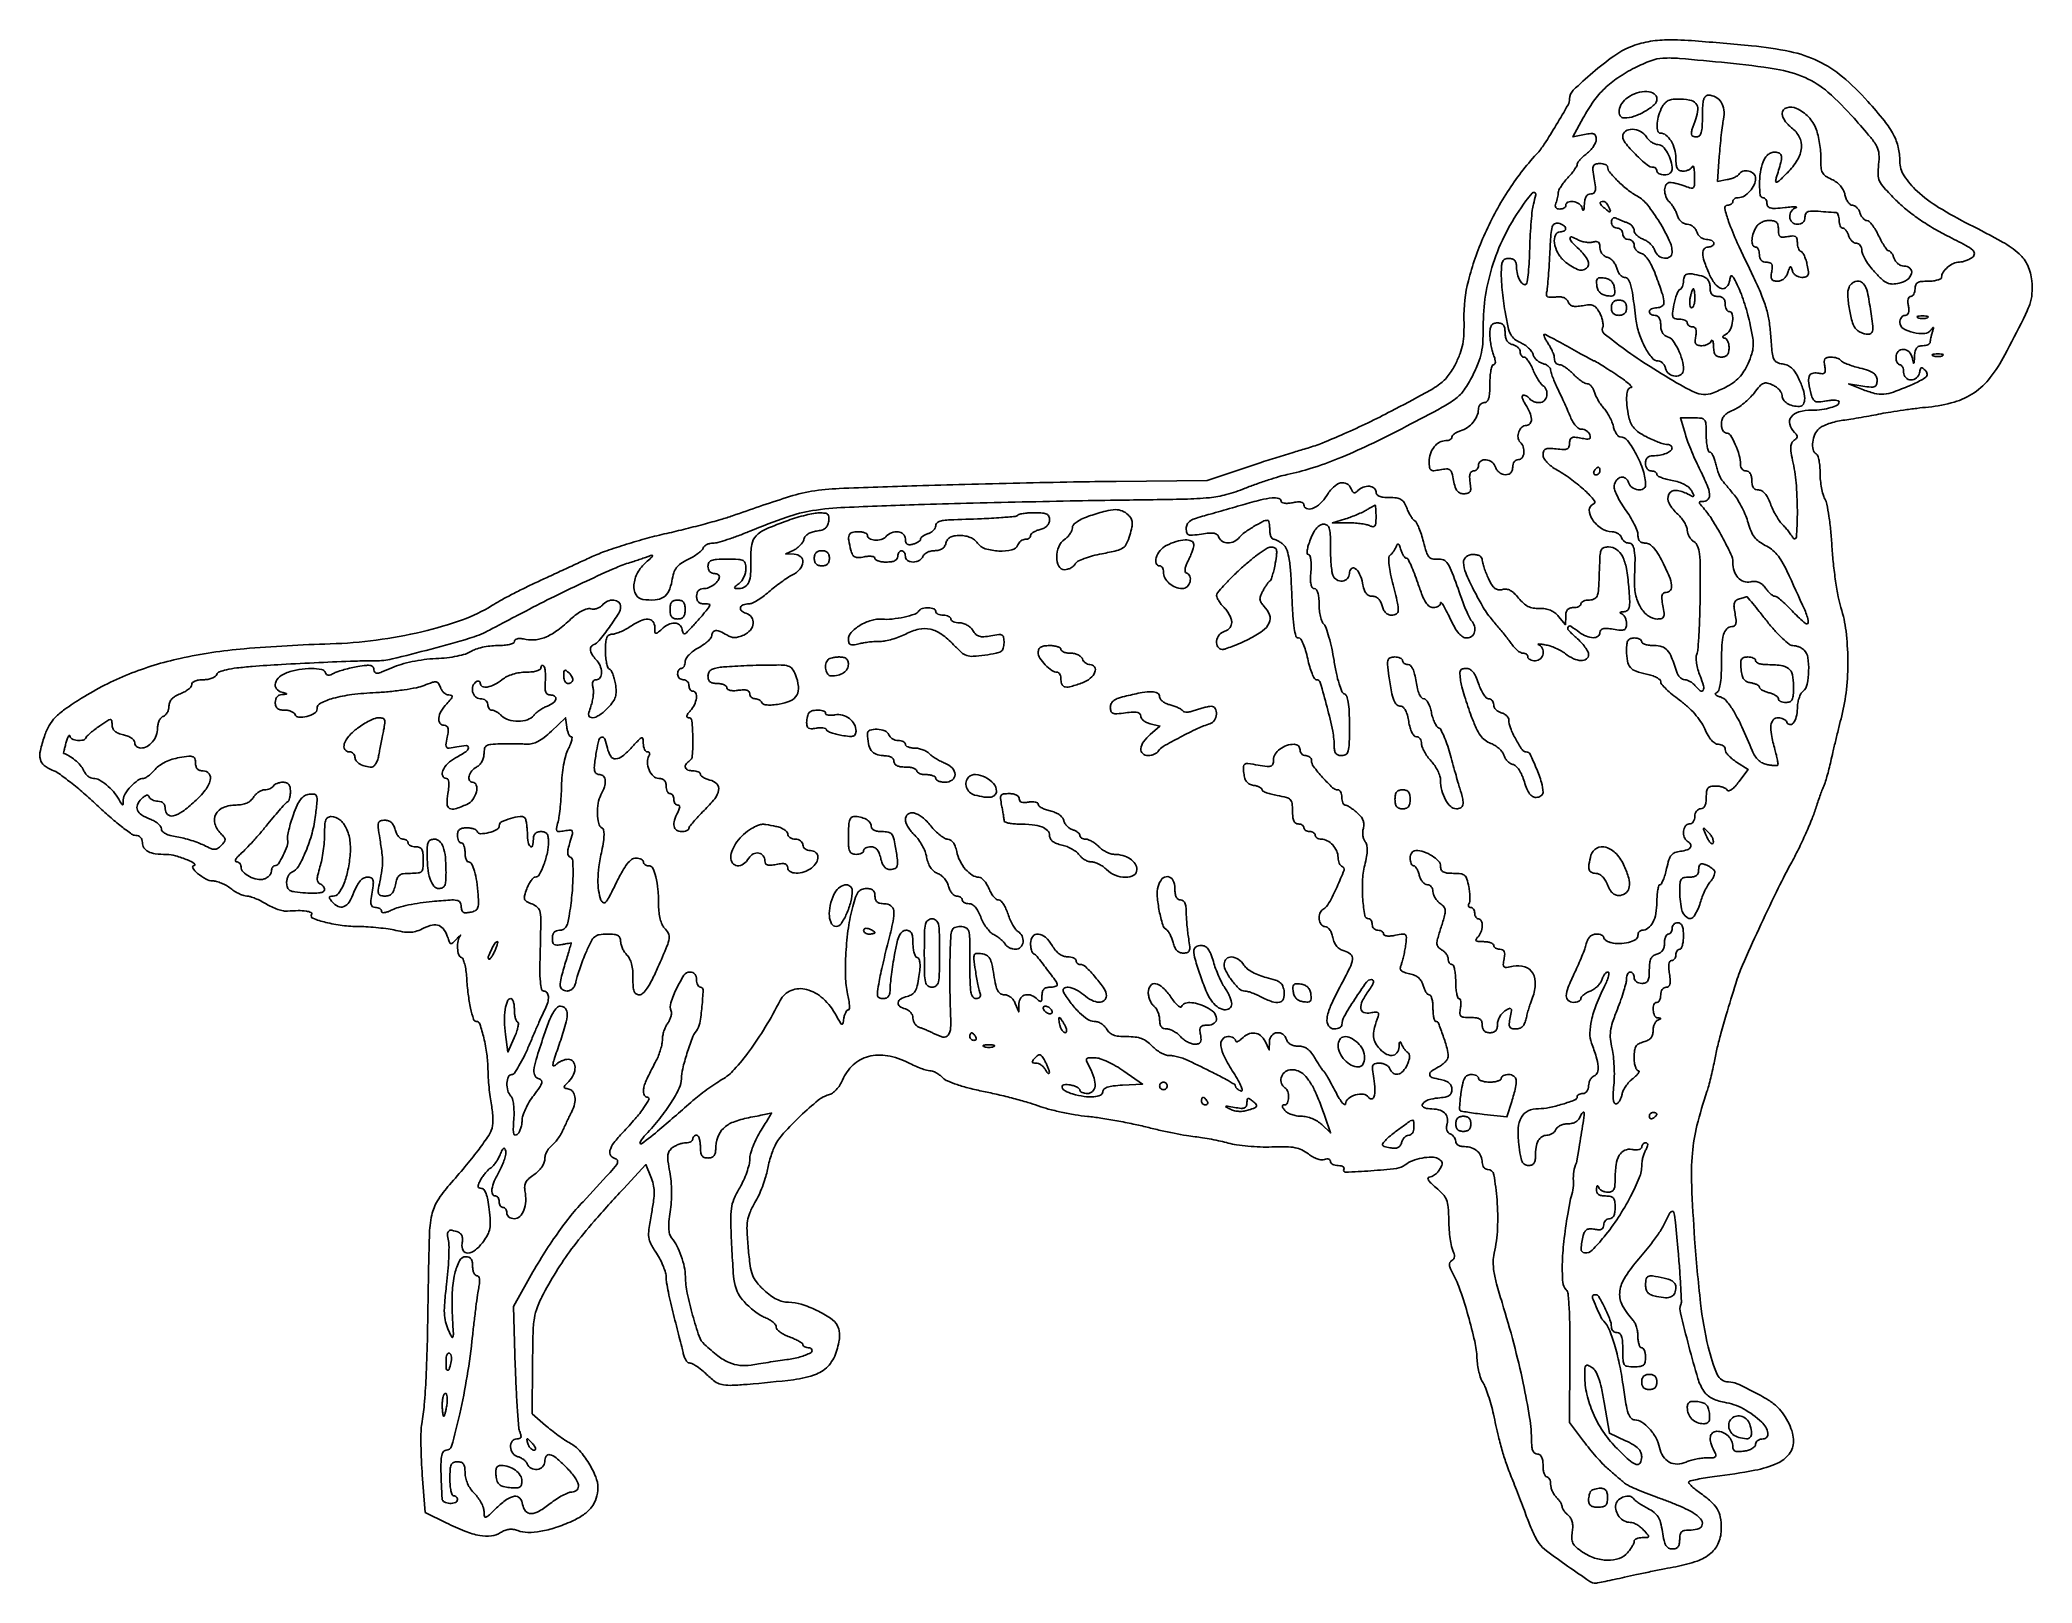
# Model space of a CAD drawing. Extents: x 0 to 525, y 0 to 407.
import ezdxf

# ---------------------------------------------------------------- set-up
doc = ezdxf.new("R2010")
doc.units = 0

msp = doc.modelspace()

# ---------------------------------------------------------------- linework, layer by layer
for points in [[(419, 404.716873, 0.059659), (414.636443, 402.31986, 0.021728), (409.076195, 397.960239, 0.015385), (403.973602, 393.308888, 0.202934), (403, 391.008858, -0.130868), (402.590073, 389.469495, -0.004703), (399.481056, 384.162279, -0.008473), (396.342, 379.113682, -0.043092), (394.316237, 376.5, 0.044372), (386.618415, 366.515541, 0.038655), (380.394282, 354.869973, 0.04032), (376.330366, 343.119331, 0.069921), (375.17034, 332.875289, -0.01639), (375.148517, 329.190283, -0.037728), (374.833044, 326.43789, -0.042256), (374.136405, 323.95937, -0.026072), (372.926895, 321.181054, -0.046865), (371.023778, 318.121041, -0.072042), (368.803133, 315.937777, -0.034433), (365.04848, 313.561577, -0.003745), (356, 308.7595, -0.008355), (349.898455, 305.708252, -0.007794), (343.55625, 302.788722, -0.007794), (337.84209, 300.3712, -0.026124), (334, 299.044813, 0.004191), (330.45207, 297.991621, 0.002007), (325.9125, 296.582602, 0.001989), (321.184703, 295.073631, 0.002837), (317, 293.693352), (307.5, 290.5), (283.5, 290.254837, 0.001912), (272.269974, 290.097179, 0.000978), (258.178125, 289.817888, 0.000971), (243.660069, 289.47353, 0.001461), (231, 289.11162, 0.002143), (210.559877, 288.379844, 0.030393), (203.284848, 287.643746, 0.039206), (196.691126, 286.030314, 0.004712), (182.5, 281.204807, -0.014421), (179.39113, 280.214587, -0.004669), (174.7375, 278.925767, -0.004651), (169.534293, 277.588636, -0.00521), (164.5, 276.400227, 0.01202), (159.356423, 275.111814, 0.009323), (153.821875, 273.471527, 0.009445), (148.713861, 271.746628, 0.022364), (145, 270.223187, -0.000098), (141.608046, 268.65195, -0.000059), (137.594692, 266.794392, -0.000059), (133.611925, 264.952137, -0.000105), (130.322355, 263.431833, 0.006774), (127.276464, 261.974529, 0.005545), (124.059258, 260.336671, 0.005605), (121.133736, 258.764207, 0.014674), (119.080421, 257.550768, -0.056071), (111.324782, 253.794105, -0.026597), (100.657131, 250.658714, -0.025161), (88.609524, 248.436876, -0.025798), (76.5, 247.460237, 0.013935), (53.783939, 246.169483, 0.032632), (36.971123, 243.63073, 0.041698), (23.395852, 239.454348, 0.044399), (11, 233.149181, 0.012365), (6.587235, 230.232703, 0.04726), (4.075387, 228.103269, 0.066292), (2.45905, 225.935829, 0.043264), (1.179607, 223.085375, 0.028099), (0.112259, 219.362983, 0.113494), (0.119204, 217.016067, 0.166912), (1.125702, 215.409804, 0.081847), (3.25, 214.202143, -0.06665), (5.003421, 213.274291, -0.011342), (8.036125, 211.004532, -0.012204), (11.494669, 208.152501, -0.010602), (14.97936, 205.001254, 0.009693), (18.35654, 201.936043, 0.013706), (21.488034, 199.350368, 0.009786), (24.166555, 197.342593, 0.157192), (25.22936, 197, -0.092578), (25.949366, 196.865534, -0.112858), (26.516161, 196.482722, -0.1084), (26.875583, 195.877712, -0.080195), (27, 195.106989, 0.140901), (27.400159, 193.715175, 0.138425), (28.480521, 192.737038, 0.084604), (30.394296, 192.16204, 0.027978), (33.331787, 191.964565, -0.066948), (35.731954, 191.614375, -0.026195), (38.904823, 190.524204, -0.056587), (40.740051, 189.530209, -0.718833), (40.595012, 189.035435, 0.582661), (40.270586, 188.406934, 0.076582), (41.543553, 186.988768, 0.042504), (43.766271, 185.463299, 0.129853), (45.520129, 185, -0.068324), (46.548198, 184.858857, -0.031371), (47.827935, 184.4125, -0.030341), (49.137101, 183.765538, -0.036735), (50.272871, 183, 0.029319), (51.372982, 182.234554, 0.027745), (52.575068, 181.5875, 0.028863), (53.702646, 181.13633, 0.080902), (54.539695, 181, -0.075808), (55.423749, 180.865189, -0.021233), (56.742878, 180.390964, -0.020901), (58.207736, 179.720272, -0.020606), (59.618624, 178.926686, 0.030118), (61.069218, 178.14669, 0.027189), (62.652732, 177.51646, 0.028201), (64.135023, 177.109372, 0.073321), (65.236658, 177.037377, -0.016528), (68.07029, 177.173683, -0.038515), (70.1896, 177.042161, -0.069521), (71.424021, 176.690152, -0.454924), (71.591764, 176.148477, 0.470021), (71.927702, 175.152069, 0.029693), (75.287734, 174.08505, 0.030949), (79.644139, 173.264182, 0.029965), (84.11602, 172.975554, -0.014794), (86.489507, 172.894524, -0.010145), (89.175068, 172.668404, -0.010234), (91.75492, 172.344869, -0.020377), (93.777827, 171.964264, 0.022913), (96.068808, 171.545234, 0.053833), (97.805124, 171.497429, 0.061251), (99.371428, 171.818828, 0.038147), (101.099662, 172.551537, -0.06538), (103.368796, 173.371299, -0.153253), (105.145643, 173.214465, -0.153475), (106.512497, 172.070752, -0.065629), (107.534947, 169.889893, 0.019876), (107.956033, 168.725773, 0.288506), (108.296404, 168.481639, 0.211445), (108.742648, 168.647721, 0.011351), (109.823673, 169.751353, -0.003949), (110.429729, 170.388688, -0.019548), (110.787266, 170.73094, -0.75678), (110.821257, 170.709096, -0.090638), (110.75, 170.571155, 0.120641), (110.148164, 169.214319, 0.057926), (110.030113, 167.30154, 0.059851), (110.335614, 165.559911, 0.243615), (111.061744, 164.812752, -0.226099), (111.492996, 164.397524, -0.027035), (111.902237, 163.100096, -0.027961), (112.236546, 161.412648, -0.019449), (112.432039, 159.479419, 0.01574), (112.833702, 155.189774, 0.023123), (113.478375, 151.458304, 0.018487), (114.235862, 148.54389, 0.331262), (114.966712, 148, -0.325874), (115.899678, 147.319697, -0.017875), (116.942036, 143.624776, -0.025496), (117.751217, 139.376826, -0.032095), (118.043551, 135.38398, 0.013449), (118.122119, 133.191157, 0.008402), (118.326271, 130.629093, 0.00843), (118.612679, 128.10932, 0.015153), (118.944846, 126.055486, -0.02297), (119.215037, 124.201465, -0.022097), (119.318606, 122.306284, -0.022656), (119.260108, 120.630656, -0.070898), (119.012727, 119.533476, -0.061185), (117.930228, 117.482005, -0.01064), (115.348347, 113.933689, -0.010767), (111.965288, 109.679664, -0.007304), (107.939699, 104.977046, 0.040298), (104.757606, 100.721323, 0.089209), (103.246146, 96.975674, 0.044042), (102.601303, 91.516066, 0.00414), (102.313906, 78, -0.002256), (102.068217, 63.95631, -0.006349), (101.727321, 54.137239, -0.008786), (101.263508, 47.008745, -0.02398), (100.606158, 42, 0.038796), (100.407588, 40.038538, 0.008277), (100.384323, 36.609229, 0.008607), (100.491883, 32.624245, 0.008098), (100.737443, 28.563332), (101.5, 18.626665), (107, 15.891988, 0.020978), (111.971733, 13.674932, 0.049739), (115.863677, 12.563702, 0.070468), (118.931756, 12.446994, 0.119909), (121.337871, 13.301812, -0.048874), (122.458361, 13.88853, -0.066695), (123.561104, 14.171876, -0.067321), (124.691556, 14.153643, -0.05098), (125.894251, 13.843416, 0.08835), (128.526359, 13.369699, 0.043559), (131.924737, 13.660067, 0.037048), (135.870987, 14.652424, 0.025207), (140.187705, 16.330822, 0.045603), (143.215895, 18.034107, 0.076674), (145.332561, 20.032087, 0.087312), (146.571949, 22.372553, 0.078366), (147, 25.086891, 0.097575), (146.422191, 28.019539, 0.040816), (144.58786, 31.624812, 0.040843), (142.175477, 34.906612, 0.091108), (139.762574, 36.83226, -0.02247), (138.32378, 37.688424, -0.010668), (136.547171, 38.911827, -0.01055), (134.740568, 40.272376, -0.014709), (133.187752, 41.569706), (129.725778, 44.639411), (129.79264, 57.805307, -0.004624), (129.908667, 65.903072, -0.032714), (130.258079, 69.819492, -0.05542), (131.056154, 72.758943, -0.028303), (132.660867, 76.235602, -0.018978), (136.474983, 82.790633, -0.02144), (140.633053, 88.767881, -0.017237), (145.998407, 95.333382, -0.007045), (153.713691, 103.890596), (159.640886, 110.281192), (160.977429, 107.05449, -0.043705), (161.592121, 105.104346, -0.051185), (161.81598, 103.178346, -0.03717), (161.671032, 100.800222, -0.011759), (161.108631, 97.28616, 0.009947), (160.434315, 93.168473, 0.06784), (160.420033, 91.114956, 0.090111), (160.970928, 89.384782, 0.024158), (162.451644, 86.893706, -0.026508), (163.427034, 85.235072, -0.024395), (164.25142, 83.436665, -0.025178), (164.826679, 81.760976, -0.070201), (165, 80.532598, 0.040345), (165.113759, 79.125074, 0.007935), (165.561059, 76.626746, 0.008368), (166.178801, 73.72518, 0.007678), (166.909989, 70.761158, -0.001317), (167.685886, 67.779542, -0.00136), (168.437832, 64.825153, -0.001312), (169.075674, 62.261855, -0.005825), (169.429041, 60.75, 0.033396), (169.737207, 59.697081, 0.046072), (170.159743, 58.807812, 0.054736), (170.625822, 58.188328, 0.206987), (171.061258, 58, -0.116955), (171.956249, 57.78775, -0.038291), (173.125136, 57.083506, -0.023888), (174.732075, 55.819373, -0.006305), (177.175721, 53.645954, 0.072752), (178.565555, 52.706708, 0.07798), (180.133896, 52.232876, 0.045325), (182.391866, 52.126288, 0.009448), (186.354046, 52.373504, 0.009497), (198.55307, 53.599984, 0.061267), (204.552817, 55.078254, 0.128264), (207.910762, 57.470928, 0.106292), (209.962684, 61.366719, 0.019051), (210.48419, 63.545895, 0.043321), (210.670238, 65.227167, 0.056993), (210.54656, 66.593974, 0.071947), (210.114357, 67.786321, 0.122791), (208.308343, 69.781178, 0.035152), (204.661855, 71.870999, 0.036114), (200.59571, 73.485358, 0.076585), (197.255478, 74, -0.061847), (195.654778, 74.198758, -0.053657), (194.067709, 74.785805, -0.046235), (192.441498, 75.791595, -0.028337), (190.720398, 77.25, -0.033095), (188.771165, 79.363415, -0.080436), (187.723442, 81.200466, -0.056827), (187.116137, 83.637141, -0.010454), (186.607435, 88.25067, -0.009677), (186.284911, 92.87978, -0.049332), (186.40957, 95.454677, -0.06725), (187.022515, 97.576215, -0.027632), (188.383749, 100.25067, 0.023486), (189.380467, 102.169449, 0.016171), (190.334275, 104.426759, 0.016337), (191.112261, 106.663178, 0.031732), (191.559159, 108.5, -0.018482), (191.932786, 110.234401, -0.013303), (192.472068, 112.14031, -0.013466), (193.083018, 113.928179, -0.028123), (193.672528, 115.275525, -0.067768), (195.938664, 118.559665, -0.018379), (200.371815, 123.076195, -0.016139), (205.052676, 127.228953, -0.109606), (207.78561, 128.634667, 0.090082), (208.792781, 129.104413, 0.050239), (209.816571, 129.995997, 0.046075), (210.740597, 131.182096, 0.04352), (211.452084, 132.539564, -0.107651), (214.23816, 136.523663, -0.122877), (218.308784, 138.755584, -0.10965), (223.329727, 138.94939, -0.073104), (228.803984, 137.1, 0.013738), (230.492853, 136.296084, 0.015325), (232.163476, 135.616875, 0.014762), (233.615015, 135.1262, 0.07425), (234.460162, 135, -0.088537), (235.180365, 134.871463, -0.036308), (236.087778, 134.459895, -0.034482), (237.021441, 133.864951, -0.037299), (237.838656, 133.161344, 0.094968), (239.113555, 132.29655, 0.020478), (241.615207, 131.338575, 0.019245), (244.827634, 130.392959, 0.012643), (248.588656, 129.542014, -0.008479), (252.403338, 128.712255, -0.006715), (256.497918, 127.690396, -0.006796), (260.271839, 126.639471, -0.016788), (263, 125.739157, 0.023818), (265.640131, 124.90885, 0.011508), (269.0875, 124.086897, 0.011383), (272.726627, 123.393515, 0.016038), (276, 122.954104, -0.012626), (279.464706, 122.513047, -0.006762), (283.71947, 121.802842, -0.006728), (288.044046, 120.960479, -0.01045), (291.747132, 120.106178, 0.006666), (295.221546, 119.276891, 0.005998), (298.841126, 118.509294, 0.006021), (302.103662, 117.898968, 0.018821), (304.315818, 117.597928, -0.014578), (306.290395, 117.346263, -0.008221), (308.669613, 116.932062, -0.0082), (311.058448, 116.434865, -0.013299), (313.068686, 115.925421, 0.032998), (315.257519, 115.461579, 0.013735), (318.259079, 115.113709, 0.013519), (321.504808, 114.915877, 0.017025), (324.515412, 114.916501, -0.011677), (328.329636, 114.958077, -0.043984), (330.706149, 114.718755, -0.065381), (332.484911, 114.13156, -0.054326), (334.176578, 113.075743, 0.038893), (335.31728, 112.314011, 0.044176), (336.515869, 111.774827, 0.049315), (337.609229, 111.51203, 0.126605), (338.411167, 111.604285, -0.060911), (339.019282, 111.756157, -0.107006), (339.53328, 111.709702, -0.150451), (339.87091, 111.477726, -0.16912), (340, 111.106989, 0.179829), (340.157035, 110.684486, 0.091703), (340.604836, 110.325178, 0.071699), (341.2712, 110.081828, 0.051794), (342.059017, 110, -0.04743), (342.805006, 109.929076, -0.103266), (343.333138, 109.708657, -0.180737), (343.561583, 109.38319, -0.204783), (343.505064, 109.008193, 0.60098), (343.94321, 108.258173, 0.008046), (350.666086, 108.636948, 0.009981), (357.415051, 109.261887, 0.139185), (359.653082, 110.178934, -0.076163), (361.574125, 111.262203, -0.042963), (364.154073, 111.991643, -0.042845), (366.673968, 112.25474, -0.132924), (368.31736, 111.842273, -0.052237), (369.120416, 111.275505, -0.178182), (369.421793, 110.72275, -0.145757), (369.322458, 110.032678, -0.031461), (368.742737, 108.959665, -0.049524), (368.162721, 108.208008, -0.046565), (367.435005, 107.567749, -0.049949), (366.6763, 107.12456, -0.103124), (366.009453, 106.973099, 0.345712), (365.699353, 106.720523, 0.200857), (365.787616, 106.220911, 0.059527), (366.493263, 105.366299, 0.017089), (367.777156, 104.223099, -0.03227), (369.630022, 102.469648, -0.09457), (370.559528, 100.986602, -0.073538), (370.999771, 99.058387, -0.014455), (371.173377, 95.5, 0.013858), (371.289251, 93.065278, 0.015125), (371.538592, 90.71108, 0.014707), (371.871029, 88.716839, 0.069332), (372.249466, 87.622826, -0.043093), (372.612058, 86.728906, -0.100688), (372.682724, 86.013888, -0.130184), (372.467522, 85.44406, -0.09963), (371.979185, 84.987136, 0.129783), (371.479718, 84.460682, 0.149643), (371.34005, 83.785196, 0.082009), (371.59098, 82.829783, 0.019954), (372.317767, 81.364309, -0.042481), (374.205056, 77.085229, -0.013531), (376.287364, 70.434224, -0.013347), (378.001056, 63.713395, -0.046279), (378.584257, 59.269029, 0.027734), (378.751652, 57.482731, 0.023198), (379.121211, 55.614378, 0.023828), (379.621118, 53.934957, 0.057303), (380.186401, 52.769029, -0.048101), (380.827612, 51.506072, -0.013174), (381.588538, 49.404027, -0.013191), (382.329046, 46.963499, -0.0134), (382.935601, 44.5, 0.004234), (384.266456, 38.633606, 0.013009), (385.303894, 34.695261, 0.015543), (386.438653, 31.208854, 0.008467), (388.035785, 27, -0.002178), (388.995202, 24.564496, -0.001484), (390.065795, 21.787296, -0.001496), (391.082517, 19.102271, -0.003014), (391.865058, 16.978029, 0.013195), (392.60107, 15.098952, 0.011858), (393.460361, 13.192331, 0.01198), (394.312744, 11.518857, 0.0362), (395, 10.440547, 0.073017), (396.9485, 8.492727, 0.00678), (402.479121, 4.495, 0.004272), (408.301238, 0.479447, 0.149918), (409.864326, 0, 0.049358), (410.321791, 0.045269, 0.001242), (412.369939, 0.459927, 0.002652), (414.772117, 0.965766, 0.001804), (417.500374, 1.56571, -0.002648), (420.652317, 2.253245, -0.001651), (424.353235, 3.027257, -0.001656), (428.007006, 3.766216, -0.003007), (431, 4.342533, 0.037065), (436.569673, 5.814104, 0.092246), (440.219748, 7.886471, 0.122799), (442.265561, 10.715633, 0.097687), (442.968197, 14.430335, 0.042599), (442.687256, 17.44375, 0.092707), (441.865671, 19.606807, 0.07854), (440.220019, 21.542296, 0.024314), (437.192425, 23.895807, -0.016749), (435.961189, 24.823382, -0.028622), (435.007938, 25.687473, -0.029348), (434.379919, 26.405669, -0.377897), (434.400553, 26.733886, -0.143431), (434.828947, 26.968185, -0.005561), (436.613005, 27.338084, -0.009518), (438.759941, 27.716091, -0.006532), (441.208128, 28.06655, 0.013151), (451.790734, 29.724691, 0.059982), (457.728536, 31.571516, 0.1229), (460.84724, 34.021773, 0.166587), (462, 37.385693, 0.068109), (461.703468, 39.552497, 0.041464), (460.803997, 41.979657, 0.039993), (459.457691, 44.343518, 0.046968), (457.814031, 46.328826, 0.059737), (455.399899, 48.226018, 0.017662), (451.292769, 50.530998, 0.015278), (447.105129, 52.530872, 0.104121), (444.876741, 53, -0.300697), (441.911288, 54.960692, -0.042531), (439.510672, 62.268377, -0.030061), (437.504581, 73.796973, -0.010228), (435.946801, 90.732493, -0.007701), (435.16535, 104.705704, -0.03095), (435.34844, 113.254137, -0.040394), (436.555569, 120.546796, -0.020355), (439.183396, 129.5, 0.015361), (439.638837, 130.996267, 0.006004), (440.178942, 133.0875, 0.005937), (440.709689, 135.365884, 0.007348), (441.147404, 137.5, -0.010466), (441.91013, 141.104404, -0.009547), (442.844667, 144.786492, -0.00594), (444.260848, 149.720108, -0.00137), (446.769153, 158, -0.029533), (448.547577, 162.78362, -0.004233), (452.841175, 172.309672, -0.005197), (457.492645, 182.130954, -0.011503), (461.28899, 189.5, 0.010658), (463.273268, 193.335727, 0.009054), (465.20725, 197.465382, 0.00932), (466.86723, 201.378148, 0.019347), (467.985276, 204.5, -0.005112), (468.520923, 206.141405, -0.005167), (469.088166, 207.765625, -0.005044), (469.610831, 209.169428, -0.020877), (469.970103, 210, 0.03671), (470.317317, 210.877916, 0.006962), (470.808518, 212.528125, 0.0074), (471.327853, 214.475761, 0.006734), (471.806771, 216.5, -0.003092), (472.358087, 218.9084, -0.001362), (473.115689, 222.0875, -0.001348), (473.937324, 225.454274, -0.00181), (474.701025, 228.5, 0.03686), (475.933102, 235.443592, 0.027418), (476.299819, 243.223225, 0.027856), (475.820239, 250.775362, 0.046434), (474.481023, 257, -0.029444), (473.772412, 259.824004, -0.010204), (473.075562, 263.96875, -0.010096), (472.492001, 268.576661, -0.011568), (472.125597, 273, 0.009757), (471.794554, 277.180434, 0.012067), (471.316582, 281.057251, 0.010479), (470.772008, 284.272868, 0.082956), (470.25, 285.684259, -0.061439), (469.768765, 286.83188, -0.022415), (469.367188, 288.550741, -0.021827), (469.091901, 290.489574, -0.024354), (469, 292.375242, 0.020628), (468.926903, 294.146269, 0.027559), (468.70625, 295.739663, 0.027133), (468.389031, 296.997929, 0.180939), (468, 297.5, -0.200591), (467.17074, 298.658402, -0.084336), (467.059292, 300.608345, -0.076607), (467.621061, 302.685791, -0.109447), (468.75, 304.217885, -0.072847), (469.727075, 304.847327, -0.024476), (471.307812, 305.474874, -0.023756), (473.148839, 306.007199, -0.025045), (475, 306.351491, 0.005937), (477.115755, 306.661914, 0.00294), (479.79375, 307.10353, 0.002917), (482.566055, 307.594123, 0.004268), (485, 308.061003, -0.009609), (487.609388, 308.532698, -0.004667), (490.959836, 309.040052, -0.004626), (494.458865, 309.503559, -0.006653), (497.565398, 309.843963, 0.046953), (504.349389, 311.146354, 0.079143), (509.57648, 313.616538, 0.078049), (513.825374, 317.616312, 0.044486), (517.645485, 323.564501, 0.00258), (522.554832, 333.068119, 0.03053), (524.211605, 336.873574, 0.069932), (524.808563, 339.67512, 0.041548), (524.764989, 343.094003, 0.082296), (523.698331, 347.103439, 0.103512), (521.437726, 350.2005, 0.056821), (517.072474, 353.319939, 0.010366), (508.275451, 357.969433, -0.021603), (500.229712, 362.45592, -0.046598), (494.568071, 366.715454, -0.064548), (491.132233, 370.763741, -0.144705), (490, 374.594037, 0.056708), (489.581344, 378.27348, 0.066179), (488.347227, 381.564603, 0.046306), (485.919891, 385.241623, 0.013795), (481.56309, 390.376547, 0.034787), (474.866824, 396.870479, 0.063661), (468.48726, 400.98991, 0.060251), (461.036725, 403.507445, 0.028101), (450.940226, 405.026265, 0.003316), (436.044357, 406.317871, 0.022391), (428.64381, 406.577645, 0.04454), (423.658641, 406.083963, 0.048893)], [(444.554718, 400.522308, -0.015876), (457.417082, 398.866324, -0.063127), (465.038684, 396.626108, -0.077401), (471.058494, 392.797595, -0.031688), (477.934849, 385.936203, -0.005534), (482.323179, 380.851985, -0.053197), (483.92247, 378.487541, -0.105556), (484.497348, 376.473781, -0.048825), (484.415759, 373.739123, 0.035482), (484.266694, 371.101941, 0.109285), (484.675425, 369.37325, 0.072521), (485.872056, 367.603985, 0.010018), (488.937637, 364.37533, 0.027261), (491.615707, 361.945892, 0.01855), (494.903404, 359.471628, 0.01761), (498.587249, 357.095617, 0.01709), (502.465582, 354.959488, -0.004846), (507.350556, 352.422763, -0.050898), (509.219958, 351.170111, -0.222286), (509.65274, 350.253836, -0.235444), (509.214326, 349.365961, -0.042163), (508.424649, 348.864915, -0.030086), (507.468539, 348.436831, -0.030557), (506.500188, 348.137583, -0.055348), (505.678571, 348.031803, 0.106707), (504.149485, 347.673667, 0.065035), (502.584014, 346.664573, 0.067234), (501.394061, 345.34575, 0.151087), (501, 344.071429, -0.267711), (500.762076, 343.658908, -0.056917), (499.971875, 343.314732, -0.045312), (498.840979, 343.077823, -0.028993), (497.5, 343, 0.022514), (495.67572, 342.917816, 0.10769), (494.6875, 342.607143, 0.177212), (494.177287, 342.002462, 0.087745), (494, 341, -0.05387), (493.917324, 340.234865, -0.07361), (493.672005, 339.5875, -0.093324), (493.309487, 339.15297, -0.174075), (492.883423, 339, 0.222095), (492.477964, 338.810555, 0.112088), (492.215051, 338.297256, 0.072403), (492.130452, 337.498847, 0.037491), (492.244751, 336.5, -0.034745), (492.377818, 335.391041, -0.097718), (492.265536, 334.621346, -0.160129), (491.917994, 334.170978, -0.150112), (491.361328, 334, 0.13757), (490.842201, 333.854412, 0.100187), (490.39989, 333.445192, 0.08608), (490.10211, 332.833113, 0.07038), (490, 332.111291, 0.263947), (490.891254, 330.540596, 0.077158), (493.563072, 329.459355, 0.074592), (496.517, 329.217723, 0.224016), (498.240377, 330.177289, -0.011514), (498.700211, 330.788461, -0.503566), (498.838658, 330.784272, -0.227449), (498.873422, 330.569223, -0.00668), (498.594332, 329.668213, 0.012987), (498.36682, 328.899546, 0.012238), (498.174585, 328.104788, 0.012298), (498.038904, 327.392584, 0.040937), (498, 326.918213, -0.20455), (497.850156, 326.56726, -0.083526), (497.4125, 326.269725, -0.063754), (496.765613, 326.067444, -0.043961), (496, 326, 0.082006), (495.051739, 325.843422, 0.146811), (494.413952, 325.389227, 0.11414), (494.032528, 324.564381, 0.039109), (493.863818, 323.25, -0.002047), (493.775265, 321.598669, -0.200802), (493.674595, 321.392379, -0.574721), (493.558172, 321.431321, -0.00362), (493.294267, 322.75, 0.147227), (492.451672, 324.358124, 0.186534), (490.936745, 325.047373, 0.227392), (489.572578, 324.488173, 0.185739), (489, 323, 0.048028), (489.073693, 322.234582, 0.068025), (489.29375, 321.5875, 0.088204), (489.618118, 321.151477, 0.191087), (490, 321, -0.191087), (490.381882, 320.848523, -0.088204), (490.70625, 320.4125, -0.068025), (490.926307, 319.765418, -0.048028), (491, 319, 0.190894), (491.560805, 317.584636, 0.200719), (492.924506, 316.97544, 0.186405), (494.39548, 317.503449, 0.174477), (495.180449, 318.899851, -0.022835), (495.400997, 319.923043, -0.263562), (495.677471, 320.20625, -0.260356), (496.065246, 320.116527, -0.022385), (496.814277, 319.373248, -0.17095), (497.179374, 318.523642, -0.228587), (496.87086, 317.756159, -0.071942), (495.59508, 316.891763, -0.008868), (492.535764, 315.473397, -0.01638), (488.369726, 313.791865, -0.069376), (485.746192, 313.226248, -0.083391), (483.312526, 313.452211, -0.030036), (480, 314.546397), (476.5, 315.940638), (480.25, 315.359028, 0.014254), (482.410486, 315.086753, 0.120801), (483.372252, 315.225798, 0.232799), (483.847201, 315.757232, 0.068075), (484, 316.874311, 0.110998), (483.75582, 317.960688, 0.127487), (483.075861, 318.774898, 0.074973), (481.774418, 319.43883, 0.018851), (479.483002, 320.108597, -0.014269), (477.713542, 320.608251, -0.0188), (476.133654, 321.169501, -0.01647), (474.873243, 321.720124, -0.144088), (474.423985, 322.122995, 0.127272), (474.072224, 322.460041, 0.046404), (473.436776, 322.74238, 0.042286), (472.65174, 322.9352, 0.039102), (471.824406, 323, 0.05633), (470.821353, 322.886636, 0.187157), (470.281497, 322.521158, 0.160817), (470.081846, 321.844076, 0.039201), (470.211977, 320.671446, -0.031294), (470.371901, 319.412111, -0.215534), (470.157108, 318.842892, -0.215534), (469.587889, 318.628099, -0.031294), (468.328554, 318.788023, 0.124427), (466.872981, 318.702485, 0.248656), (466.086874, 317.903206, 0.115776), (465.985811, 316.196196, 0.02256), (466.652574, 313.164771, 0.052027), (467.127227, 311.924763, 0.176077), (467.750037, 311.34143, 0.126314), (468.741043, 311.188814, 0.021741), (470.638919, 311.460084, -0.02517), (471.930391, 311.635651, -0.043341), (473.014942, 311.633652, -0.057571), (473.771795, 311.477481, -0.323719), (474, 311.161944, -0.279733), (473.521756, 310.374012, -0.047178), (471.816928, 309.682254, -0.041316), (469.479566, 309.187499, -0.030232), (466.831787, 309.013655, 0.062693), (463.400596, 308.563883, 0.16404), (461.349078, 307.217604, 0.240986), (460.976743, 305.301345, 0.126762), (462.241641, 303.158359, -0.038701), (462.815843, 302.487655, -0.172499), (462.961268, 301.998605, -0.193269), (462.75866, 301.561946, -0.050282), (462.132309, 301.081772, 0.143527), (461.517253, 300.397413, 0.102054), (461.267007, 299.390555, 0.051916), (461.36805, 297.802403, 0.010997), (461.890669, 295.074191, -0.034971), (462.738032, 289.119253, -0.01829), (462.999173, 281.63031, -0.019697), (462.749701, 275.565276, -0.734764), (461.856755, 275.362837, 0.022952), (461.314506, 276.204599, 0.012011), (460.567719, 277.203036, 0.011922), (459.751326, 278.192089, 0.017877), (458.988555, 279.011445, -0.046493), (458.211615, 279.948068, -0.019768), (457.344809, 281.330555, -0.019356), (456.529989, 282.888857, -0.024032), (455.900503, 284.398608, 0.031805), (455.229482, 285.940115, 0.059266), (454.469731, 287.068598, 0.078848), (453.650662, 287.761979, 0.137129), (452.799112, 288, -0.095928), (451.99293, 288.156108, -0.14206), (451.429911, 288.597394, -0.111076), (451.103198, 289.364695, -0.045356), (451, 290.5, 0.04716), (450.90137, 291.543379, 0.088208), (450.6, 292.333333, 0.118484), (450.11998, 292.822179, 0.140575), (449.5, 293, -0.11116), (448.927771, 293.12881, -0.100037), (448.440625, 293.493207, -0.094688), (448.113851, 294.037931, -0.088108), (448, 294.679002, 0.067557), (447.66855, 297.12092, 0.037186), (446.649607, 299.963804, 0.032769), (445.368317, 302.401037, 0.261015), (444.299112, 303, -0.177421), (443.803331, 303.181641, -0.092397), (443.381614, 303.698737, -0.072496), (443.096096, 304.468604, -0.052649), (443, 305.37868, -0.076868), (443.180836, 306.548006, -0.098173), (443.704951, 307.501526, -0.081661), (444.638979, 308.303591, -0.038488), (446.060878, 309.025216, 0.047872), (447.411619, 309.742861, 0.024959), (448.949251, 310.873299, 0.024577), (450.424528, 312.201544, 0.034275), (451.595384, 313.536167, -0.017801), (453.094219, 315.362582, -0.111663), (454.066415, 316.064878, -0.161522), (455.069402, 316.148223, -0.049244), (456.526704, 315.639631, -0.050593), (457.467348, 315.08179, -0.05239), (458.264741, 314.352132, -0.057974), (458.811043, 313.569197, -0.122775), (458.992198, 312.856989, 0.148709), (459.340048, 311.732499, 0.10507), (460.298951, 310.809787, 0.083351), (461.771222, 310.203782, 0.056099), (463.581787, 310, 0.276191), (464.580804, 310.597409, 0.132168), (464.934441, 312.107134, 0.071164), (464.515967, 314.476561, 0.032028), (463.339056, 317.415181, 0.03443), (462.431006, 319.024165, 0.06527), (461.459271, 320.147891, 0.078164), (460.363497, 320.852476, 0.075074), (459.089056, 321.199108, -0.083581), (457.60303, 321.630402, -0.183371), (456.800701, 322.476526, -0.074798), (456.370401, 324.184448, -0.006759), (456, 328.585093, 0.022106), (455.546724, 332.521035, 0.031782), (454.773101, 335.941937, 0.028015), (453.492403, 339.539938, 0.012818), (451.442928, 344.085093, -0.004884), (447.182614, 353.146744, -0.020487), (444.901762, 358.71536, -0.032356), (443.902983, 362.148737, -0.479729), (444.586029, 363, 0.068994), (445.126462, 363.07493, 0.08521), (445.584646, 363.29375, 0.09994), (445.891005, 363.618662, 0.140106), (446, 364, -0.141492), (446.110117, 364.381339, -0.099788), (446.419643, 364.70625, -0.084734), (446.882535, 364.925111, -0.068255), (447.428571, 365, 0.137086), (448.956602, 365.426967, 0.073194), (450.479593, 366.686702, 0.071402), (451.613387, 368.376283, 0.11259), (452, 370.071429, 0.201503), (451.498096, 371.266262, 0.136578), (450.188085, 371.988675, 0.131204), (448.652436, 371.944999, 0.184003), (447.573795, 371.119402, -0.118668), (447.199031, 370.747928, -0.031639), (446.448758, 370.355892, -0.030229), (445.513252, 370.006105, -0.027128), (444.508133, 369.756804), (441.986711, 369.274803), (442.439774, 375.887402, -0.005936), (442.66237, 378.654159, -0.005426), (442.95646, 381.499123, -0.005433), (443.274288, 384.034153, -0.017593), (443.56249, 385.705357, 0.082246), (443.663104, 388.109152, 0.11115), (442.932425, 390.150805, 0.126333), (441.489184, 391.507199, 0.12643), (439.571429, 392, 0.195107), (438.809633, 391.690974, 0.131183), (438.321429, 390.875, 0.057966), (438.065741, 389.315378, 0.011674), (438, 386.5, -0.01212), (437.933383, 383.752068, -0.054498), (437.681818, 382.166667, -0.118311), (437.215544, 381.316753, -0.211442), (436.5, 381, -0.097059), (435.487666, 381.198382, -0.28886), (435.094104, 381.748077, -0.094003), (435.241487, 382.888632, -0.007753), (436.220639, 385.733622, 0.063125), (436.788873, 388.264093, 0.212204), (436.261795, 389.836699, 0.16928), (434.616882, 390.722155, 0.038389), (431.410515, 390.984687, 0.042667), (429.854671, 390.859442, 0.093179), (428.7357, 390.449169, 0.099078), (427.88451, 389.680088, 0.052797), (427.160515, 388.452947, 0.041863), (426.358, 386.211743, 0.05612), (426.039875, 384.078697, 0.078728), (426.22877, 382.527842, 0.33485), (426.928571, 382, -0.175327), (428.381359, 381.474419, -0.08064), (429.720196, 379.934352, -0.069669), (430.673818, 377.77326, -0.069224), (431, 375.428571, 0.023775), (431.083201, 373.679807, 0.104039), (431.389757, 372.697205, 0.171329), (431.97489, 372.182256, 0.095873), (432.916667, 372, 0.060204), (433.687147, 372.09311, 0.059088), (434.418476, 372.367188, 0.064373), (435.003208, 372.771682, 0.113869), (435.337719, 373.25, -0.479727), (435.532281, 373.308626, -0.186475), (435.717133, 373.038521, -0.039534), (435.857018, 372.127855, -0.013051), (435.921053, 370.774751, -0.01083), (435.919943, 368.41538, -0.180142), (435.634847, 367.698659, -0.28081), (435.017326, 367.515575, -0.026013), (433.4349, 368.024751, 0.016294), (432.347568, 368.398084, 0.014753), (431.201797, 368.713521, 0.014958), (430.159361, 368.934871, 0.044859), (429.4349, 369, 0.259515), (428.448145, 368.450861, 0.136425), (428.042909, 367.062366, 0.098931), (428.375848, 365.277657, 0.101281), (429.368068, 363.774789, -0.042607), (429.942831, 363.092733, -0.022588), (430.539692, 362.161354, -0.022315), (431.06791, 361.147025, -0.032051), (431.435456, 360.20336, 0.069859), (431.843838, 359.351043, 0.068781), (432.472929, 358.639052, 0.073532), (433.226817, 358.163258, 0.104424), (434, 358, -0.097644), (434.760465, 357.850061, -0.071471), (435.50378, 357.4125, -0.069022), (436.117588, 356.764401, -0.078429), (436.5, 356, 0.081113), (436.887511, 355.235622, 0.069591), (437.516015, 354.5875, 0.071315), (438.281172, 354.149993, 0.094537), (439.067388, 354, -0.04977), (439.806935, 353.926202, -0.069758), (440.432295, 353.70625, -0.089917), (440.853109, 353.381774, -0.185742), (441, 353, -0.148195), (440.884432, 352.618646, -0.098894), (440.559375, 352.29375, -0.082425), (440.073457, 352.074694, -0.064853), (439.5, 352, 0.225033), (438.4757, 351.514407, 0.181746), (438.08168, 350.348288, 0.07517), (438.470479, 348.256578, 0.018748), (439.7359, 345.00686, 0.055222), (441.270238, 342.321819, 0.158604), (442.987751, 341.078157, 0.302686), (444.377197, 341.471242, 0.142497), (445.180449, 343.25, -0.048867), (445.431828, 344.282874, -0.51346), (445.78531, 344.386699, -0.109303), (446.299785, 343.763382, -0.006127), (447.421263, 341.5, -0.02404), (448.247577, 339.543976, -0.010893), (449.148478, 336.9125, -0.010757), (449.980201, 334.089849, -0.014486), (450.603201, 331.5, -0.013177), (451.246597, 327.979204, -0.053039), (451.352261, 325.798453, -0.064193), (450.987183, 323.855929, -0.025414), (450.016166, 321.313294, -0.035758), (448.930943, 319.264447, -0.049375), (447.660231, 317.617862, -0.049532), (446.094716, 316.256165, -0.036304), (444.124066, 315.063294, -0.027895), (440.655825, 313.531214, -0.103212), (438.304126, 313.164965, -0.095441), (435.904165, 313.756104, -0.021928), (432.17807, 315.675444, -0.011326), (424.184669, 320.490434, -0.01683), (417.43425, 325.093489, -0.010426), (412.113077, 329.163736, -0.326783), (411.703751, 330.670371, 0.101132), (411.826398, 331.407706, 0.039253), (411.706873, 332.440514, 0.036843), (411.396652, 333.573158, 0.03762), (410.925187, 334.639789, 0.042783), (410.081213, 335.936688, 0.127815), (409.247784, 336.575698, 0.115291), (408.155169, 336.763591, 0.031555), (406.408336, 336.548782, -0.026742), (404.84593, 336.341377, -0.084325), (403.796992, 336.435769, -0.128572), (403.092178, 336.833481, -0.109157), (402.619759, 337.548508, 0.112158), (402.173979, 338.214596, 0.098587), (401.464382, 338.660552, 0.077581), (400.487016, 338.86856, 0.041861), (399.253735, 338.832996, -0.024923), (397.929763, 338.749918, -0.12122), (397.202854, 338.918917, -0.236346), (396.895689, 339.33413, -0.114435), (396.933038, 340.010941, 0.046183), (397.122503, 340.992353, 0.003775), (397.359907, 343.598097, 0.005043), (397.588694, 346.717052, 0.003859), (397.778114, 350.131518, -0.004661), (398.073764, 355.310812, -0.052843), (398.424436, 357.330279, -0.199289), (399.063114, 358.134873, -0.192893), (400.095076, 358.264886, -0.073497), (401.408114, 357.705856, -0.214356), (401.95096, 356.911079, -0.336404), (401.616079, 356.255247, -0.112892), (400.5, 356, 0.304238), (399.248846, 355.16105, 0.13533), (398.998917, 353.095471, 0.089098), (399.894973, 350.44786, 0.089457), (401.655539, 348.281837, 0.070833), (405.086905, 346.090057, 0.284958), (407.447099, 346.394315, 0.362238), (407.840681, 348.415519, 0.080331), (405.5, 351.41242, -0.015772), (403.589146, 353.29879, -0.152295), (403.090835, 354.309548, -0.563684), (403.488691, 354.64465, -0.041226), (405.102233, 353.945287, 0.047958), (406.046374, 353.55105, 0.035962), (407.144403, 353.29648, 0.03678), (408.223102, 353.207396, 0.066259), (409.102233, 353.316483, -0.057199), (410.001046, 353.444525, -0.176112), (410.574814, 353.253481, -0.172476), (410.899294, 352.734934, -0.054441), (411, 351.812761, 0.086268), (411.141623, 350.998039, 0.077493), (411.552021, 350.244835, 0.077775), (412.170575, 349.654586, 0.087969), (412.915306, 349.311897, -0.093794), (413.692821, 348.943177, -0.056763), (414.445341, 348.251542, -0.05417), (415.061119, 347.362748, -0.063022), (415.434358, 346.405517, 0.052907), (415.771895, 345.48546, 0.061546), (416.282471, 344.706621, 0.071593), (416.879811, 344.177786, 0.146459), (417.473739, 344, -0.246292), (418.396421, 343.516151, -0.084809), (419.052501, 342.106632, -0.03135), (419.640009, 339.263105, -0.003847), (420.484681, 332.967426, 0.047377), (421.329458, 329.19603, 0.044373), (422.881521, 325.562888, 0.046378), (424.718541, 322.789992, 0.227034), (426.36867, 322, -0.128064), (426.942224, 321.850647, -0.074145), (427.50969, 321.4125, -0.066003), (427.985469, 320.764675, -0.061544), (428.289749, 320, 0.169448), (429.224926, 318.607765, 0.144891), (430.888964, 317.989337, 0.179961), (432.376008, 318.429962, 0.235889), (433, 319.679002, 0.068247), (432.647948, 322.246252, 0.04424), (431.587789, 325.054405, 0.044044), (430.189432, 327.400824, 0.174115), (428.82471, 328.335588, -0.098768), (428.05, 328.712375, -0.096566), (427.471879, 329.360085, -0.082559), (427.117976, 330.268726, -0.051712), (427, 331.40638, 0.044003), (426.903425, 332.501629, 0.087332), (426.605414, 333.31773, 0.120504), (426.126291, 333.817616, 0.142644), (425.5, 334, -0.064853), (424.926543, 334.074694, -0.082425), (424.440625, 334.29375, -0.098894), (424.115568, 334.618646, -0.148195), (424, 335, -0.191087), (424.151477, 335.381882, -0.088204), (424.5875, 335.70625, -0.068025), (425.234582, 335.926307, -0.048028), (426, 336, 0.141309), (427.340725, 336.386633, 0.261162), (427.866773, 337.35331, 0.076931), (427.52858, 339.370533, 0.007492), (425.898895, 344.057137, 0.018781), (424.880735, 346.553973, 0.035991), (423.850181, 348.455255, 0.045733), (422.842192, 349.753877, 0.141829), (421.898895, 350.316189, -0.073668), (421.173159, 350.625465, -0.070968), (420.5578, 351.135018, -0.075816), (420.142753, 351.760113, -0.109129), (420, 352.40638, 0.093023), (419.885834, 353.014716, 0.096327), (419.559375, 353.531874, 0.099226), (419.072328, 353.878, 0.105398), (418.5, 354, -0.099038), (417.927543, 354.114514, -0.097945), (417.440625, 354.440625, -0.097945), (417.114514, 354.927543, -0.099038), (417, 355.5, 0.099038), (416.885486, 356.072457, 0.097945), (416.559375, 356.559375, 0.097945), (416.072457, 356.885486, 0.099038), (415.5, 357, -0.104701), (414.927659, 357.121178, -0.099106), (414.440625, 357.465104, -0.096515), (414.114204, 357.978941, -0.09365), (414, 358.583333, -0.077178), (414.090335, 359.165084, -0.147976), (414.355365, 359.550884, -0.170458), (414.759684, 359.692718, -0.109413), (415.25, 359.583977, 0.009538), (415.85261, 359.31694, 0.004389), (416.646875, 358.991127, 0.004345), (417.488622, 358.662894, 0.006003), (418.25, 358.384012, -0.066314), (418.919044, 358.042865, -0.063646), (419.485937, 357.534427, -0.068581), (419.869714, 356.943043, -0.110114), (420, 356.358618, 0.141097), (420.174499, 355.752565, 0.060911), (420.709239, 355.094481, 0.053487), (421.490805, 354.48804, 0.04746), (422.414431, 354.032533, -0.057208), (423.386533, 353.529394, -0.044592), (424.311429, 352.779893, -0.04585), (425.055741, 351.912203, -0.077667), (425.481819, 351.057284, 0.151732), (426.430703, 349.695287, 0.137005), (428.02393, 349.042588, 0.184185), (429.409868, 349.39321, 0.244378), (430, 350.528517, 0.111351), (429.27377, 353.749074, 0.027072), (426.655266, 358.568437, 0.027613), (423.507255, 363.100974, 0.098807), (420.848674, 365.393325, -0.038354), (418.239176, 367.145281, -0.027991), (415.621594, 369.459169, -0.02405), (413.503037, 371.76616, -0.175456), (413, 373.155539, 0.224719), (412.846961, 373.478857, 0.075711), (412.38668, 373.75194, 0.057599), (411.711626, 373.938235, 0.038568), (410.912102, 374, 0.070431), (409.790483, 373.841218, 0.242113), (409.271945, 373.351968, 0.115104), (409.161133, 372.350208, 0.012085), (409.5, 370, -0.013706), (409.799598, 367.873368, -0.084385), (409.73813, 366.773366, -0.200108), (409.340137, 366.214928, -0.140056), (408.587898, 366, 0.13376), (407.90143, 365.81301, 0.121647), (407.375321, 365.298774, 0.087448), (407.0324, 364.440846, 0.040934), (406.883999, 363.25, -0.010989), (406.813383, 362.150445, -0.109045), (406.676084, 361.71179, -0.602595), (406.507227, 361.717606, -0.049066), (406.310674, 362.25, 0.184764), (405.524533, 363.348813, 0.103393), (403.976284, 363.964184, 0.134679), (402.572255, 363.829711, 0.311409), (402, 363, -0.157984), (401.876403, 362.618592, -0.097154), (401.527947, 362.29375, -0.07906), (401.007542, 362.07443, -0.060338), (400.393011, 362, -0.076855), (399.737605, 362.101342, -0.176865), (399.348199, 362.40165, -0.16701), (399.230887, 362.896449, -0.067159), (399.393011, 363.581787, 0.02116), (399.625449, 364.273692, 0.016332), (399.821697, 365.045089, 0.01661), (399.957674, 365.778823, 0.037524), (400, 366.342006, -0.120374), (400.15164, 366.96275, -0.023461), (400.734375, 367.966263, -0.023688), (401.542932, 369.097921, -0.019982), (402.5, 370.216574, 0.015426), (403.457314, 371.315098, 0.019738), (404.265625, 372.386146, 0.017989), (404.862758, 373.315604, 0.134573), (405, 373.816283, -0.157184), (405.149237, 374.279274, -0.027158), (405.734375, 375.005923, -0.027232), (406.542784, 375.812246, -0.021387), (407.5, 376.597276, 0.043525), (408.456503, 377.455191, 0.041657), (409.265625, 378.477702, 0.044611), (409.822635, 379.504635, 0.102312), (410, 380.362349, 0.075266), (409.856994, 381.306968, 0.222157), (409.426342, 381.780784, 0.128547), (408.591007, 381.898655, 0.020474), (406.945233, 381.639047), (403.890466, 381.028093), (406.594921, 385.997068, -0.029697), (409.334702, 390.388433, -0.045373), (412.252146, 393.797325, -0.045567), (415.72698, 396.614022, -0.030277), (420.157445, 399.207318, -0.02693), (424.42643, 401.089117, -0.077024), (427.591575, 401.755778, -0.035278), (431.936358, 401.6833, -0.002271)], [(418.25, 391.325576, 0.092348), (416.792487, 389.844955, 0.108179), (416.066746, 388.016483, 0.174078), (416.327224, 386.604155, 0.267015), (417.377876, 386, 0.083506), (420.009985, 386.442681, 0.048394), (422.933222, 387.783209, 0.048229), (425.309613, 389.490731, 0.216112), (426, 391.01342, 0.253081), (425.261966, 392.378126, 0.13558), (423.38545, 392.978757, 0.091448), (420.794818, 392.608045, 0.071262)], [(459, 387.140073, 0.1034), (459.177038, 386.293148, 0.044386), (459.734375, 385.275006, 0.041403), (460.54349, 384.258581, 0.042925), (461.5, 383.402724, -0.11579), (463.515923, 380.990418, -0.140976), (464.056739, 378.107915, -0.113647), (462.990373, 374.900422, -0.059598), (460.377479, 371.577479, -0.005298), (458.361208, 369.603487, -0.082953), (457.567134, 369.061767, -0.566216), (457.28279, 369.255156, -0.060884), (457.458213, 370.227479, 0.007471), (458.632293, 374.232379, 0.081247), (458.813164, 375.899179, 0.261701), (458.308223, 376.693994, 0.123854), (457.091826, 377, 0.086938), (456.116687, 376.829155, 0.085648), (455.252047, 376.336664, 0.076701), (454.530367, 375.528709, 0.053208), (453.975249, 374.4349, 0.054534), (453.261245, 371.688658, 0.037023), (453.030589, 368.46318, 0.03355), (453.225205, 365.675461, 0.374698), (454, 365, -0.15384), (454.38138, 364.879813, -0.09795), (454.70625, 364.541376, -0.080482), (454.925461, 364.035706, -0.062189), (455, 363.438727, 0.17065), (455.260611, 362.697382, 0.171376), (455.92733, 362.283778, 0.069527), (457.240534, 362.182502, 0.011795), (459.75, 362.397464, -0.006346), (461.471379, 362.563835, -0.021923), (462.590625, 362.608428, -0.225781), (462.789246, 362.512941, -0.531524), (462.75, 362.385413, 0.165358), (461.437616, 361.442724, 0.170907), (460.993994, 359.909217, 0.19014), (461.620595, 358.552763, 0.192907), (463, 358, 0.07177), (463.84707, 358.122217, 0.115199), (464.479135, 358.480742, 0.121537), (464.865417, 359.065797, 0.085623), (465, 359.845939, -0.140078), (465.297089, 360.885573, -0.220501), (466.060125, 361.385545, -0.053219), (467.807635, 361.454883, -0.002964), (473.25, 361.059024, -0.224073), (473.537858, 360.894436, -0.065398), (473.779688, 360.429838, -0.051824), (473.945147, 359.770184, -0.035565), (474, 359, 0.044675), (474.068541, 358.234421, 0.064527), (474.273955, 357.5875, 0.08442), (474.576219, 357.150174, 0.202082), (474.932612, 357, -0.170109), (475.335507, 356.858844, -0.058089), (475.777735, 356.4125, -0.0497), (476.188321, 355.765398, -0.039709), (476.5, 355, 0.06077), (476.849532, 354.235286, 0.063046), (477.36914, 353.5875, 0.069989), (477.972302, 353.148573, 0.122947), (478.567388, 353, -0.134669), (479.113703, 352.850139, -0.10042), (479.57917, 352.428847, -0.087071), (479.892413, 351.798667, -0.072023), (480, 351.055651, 0.108018), (480.21576, 350.068586, 0.027259), (480.9866, 348.605521, 0.026531), (482.073085, 346.991445, 0.024039), (483.358639, 345.445147, 0.017602), (485.338504, 343.431143, 0.082527), (486.68007, 342.524969, 0.113618), (488.023503, 342.248277, 0.048302), (489.858639, 342.468952, 0.103613), (491.986627, 343.426134, 0.171892), (493.087576, 345.0314, 0.285488), (492.67195, 346.396831, 0.181746), (491.067388, 347, -0.094537), (490.281172, 347.149993, -0.071315), (489.516015, 347.5875, -0.069591), (488.887511, 348.235622, -0.081113), (488.5, 349, 0.03286), (488.200355, 349.76567, 0.043573), (487.824994, 350.4125, 0.050259), (487.433667, 350.864717, 0.191548), (487.093494, 351, -0.230675), (486.697875, 351.192776, -0.01797), (485.987137, 352.17163, -0.021628), (485.199065, 353.460367, -0.014702), (484.410881, 354.988527, 0.022381), (483.592679, 356.516835, 0.03051), (482.713929, 357.808794, 0.031075), (481.890393, 358.746958, 0.197131), (481.317388, 358.988527, -0.142398), (480.818121, 359.138927, -0.065231), (480.295702, 359.58413, -0.056864), (479.830539, 360.234127, -0.050094), (479.5, 361, 0.057459), (479.156511, 361.764802, 0.061442), (478.6542, 362.4125, 0.069044), (478.076739, 362.851994, 0.128878), (477.512068, 363, -0.173031), (476.949464, 363.200705, -0.067382), (476.377778, 363.813264, -0.056105), (475.883405, 364.709144, -0.044016), (475.550833, 365.768558, 0.063773), (475.10012, 367.028349, 0.061172), (474.34163, 368.153507, 0.058741), (473.301854, 369.099323, 0.051056), (472.022122, 369.829914, -0.041552), (470.423693, 370.702675, -0.128551), (469.60811, 371.609884, -0.103232), (469.244225, 372.920469, -0.021697), (469.19232, 375.311356, 0.027317), (469.130924, 377.174692, 0.017676), (468.866344, 379.316547, 0.017777), (468.457971, 381.397245, 0.031844), (467.955064, 383.064123, 0.102181), (465.944826, 386.268058, 0.095202), (462.783684, 388.510377, 0.176421), (460.19461, 388.712434, 0.336789)], [(417, 381.183999, 0.175602), (417.624636, 379.460291, 0.021177), (420.385647, 376.422284, 0.021065), (423.39315, 373.628043, 0.178493), (425.096387, 373, -0.109882), (425.441115, 372.923315, -0.099885), (425.734564, 372.70625, -0.095063), (425.931373, 372.381798, -0.089159), (426, 372, 0.191087), (426.151477, 371.618118, 0.088204), (426.5875, 371.29375, 0.068025), (427.234582, 371.073693, 0.048028), (428, 371, 0.07004), (428.764371, 371.107601, 0.085869), (429.4125, 371.421502, 0.100131), (429.845831, 371.887718, 0.138185), (430, 372.4349, 0.069169), (429.689388, 374.669468, 0.060318), (428.77632, 376.848937, 0.067298), (427.537063, 378.473667, 0.198756), (426.265298, 379, -0.093454), (425.490778, 379.14604, -0.052598), (424.638304, 379.5875, -0.049967), (423.842177, 380.234966, -0.057543), (423.232073, 381, 0.132435), (421.673692, 382.449491, 0.114588), (419.50835, 383.020179, 0.152584), (417.725426, 382.52037, 0.253917)], [(393.479665, 363.29657, 0.037866), (393.170866, 361.689462, 0.007317), (392.876601, 358.741903, 0.007747), (392.63642, 355.285517, 0.007082), (392.494656, 351.71842, -0.007127), (392.35863, 348.303506, -0.010534), (392.133587, 345.313901, -0.006063), (391.863227, 342.827886, -0.167785), (391.580714, 342.247381, -0.364495), (390.802693, 342.180039, -0.110495), (389.942528, 343.125904, -0.068416), (389.257341, 344.835105, -0.05953), (389.015313, 346.75, 0.056607), (388.891955, 347.773916, 0.125005), (388.529705, 348.466836, 0.136902), (387.906439, 348.864794, 0.07417), (387, 349, 0.097487), (385.973253, 348.797889, 0.185766), (385.369959, 348.228989, 0.096051), (385.072784, 347.093024, 0.016091), (385, 344.831913, 0.018506), (385.075395, 342.795601, 0.007586), (385.321778, 340.040417, 0.007493), (385.67593, 337.087073, 0.009521), (386.095414, 334.373497, 0.012711), (386.803872, 330.83928, 0.064533), (387.495099, 328.958182, 0.104636), (388.475511, 327.769185, 0.064092), (390.035708, 326.823901, -0.043313), (391.160089, 326.204835, -0.040587), (392.187518, 325.389188, -0.04323), (392.977901, 324.510018, -0.097832), (393.366081, 323.708104, 0.084484), (393.705127, 322.957664, 0.056282), (394.318261, 322.237595, 0.054992), (395.096386, 321.654468, 0.069478), (395.925787, 321.309156, -0.048184), (396.719095, 321.017712, -0.058024), (397.389884, 320.593146, -0.068254), (397.846653, 320.107042, -0.156369), (397.997222, 319.633369, 0.080643), (398.102774, 318.972962, 0.011125), (398.570428, 317.657927, 0.01252), (399.202958, 316.114575, 0.010304), (399.952461, 314.5, -0.005029), (400.796277, 312.731353, -0.00351), (401.713916, 310.720313, -0.00354), (402.566684, 308.779436, -0.007337), (403.19935, 307.25, 0.039458), (403.820188, 305.985577, 0.049962), (404.592151, 304.938167, 0.058432), (405.403484, 304.227887, 0.151737), (406.137123, 304, -0.080974), (406.80952, 303.890388, -0.065654), (407.466923, 303.569326, -0.066525), (408.010337, 303.094366, -0.088544), (408.348627, 302.533877, -0.102814), (408.459636, 301.852493, -0.303004), (408.192763, 301.487871, -0.121022), (407.468258, 301.408092, -0.01655), (405.955615, 301.658877, 0.021961), (404.368847, 301.904347, 0.134115), (403.557205, 301.775801, 0.219711), (403.13706, 301.291454, 0.070613), (403, 300.325801, -0.085299), (402.833178, 299.355045, -0.208384), (402.348353, 298.835934, -0.113337), (401.393834, 298.65934, -0.018364), (399.5, 298.810207, 0.018361), (397.605794, 298.961115, 0.113405), (396.651425, 298.784429, 0.208439), (396.166721, 298.265071, 0.085181), (396, 297.293547, 0.130478), (396.248545, 296.357323, 0.055997), (397.017322, 295.304821, 0.046061), (398.207679, 294.226606, 0.03039), (399.75, 293.20909, -0.028391), (403.605205, 290.68774, -0.029686), (407.089992, 287.780369, -0.030253), (409.5075, 285.214539, -0.522438), (409.25, 284.275794, 0.325876), (408.184941, 282.720815, 0.142563), (408.997375, 280.208117, 0.09786), (411.39198, 277.840379, 0.147214), (414.184394, 277, -0.073243), (414.945494, 276.887908, -0.064138), (415.680081, 276.559375, -0.066866), (416.278207, 276.073528, -0.097475), (416.638374, 275.5, 0.074185), (416.962529, 274.926569, 0.064359), (417.454091, 274.440625, 0.06686), (418.031441, 274.111903, 0.096313), (418.606989, 274, -0.258853), (419.527897, 273.489002, -0.101361), (420.051264, 272.079748, -0.042386), (420.235379, 269.409385, -0.007864), (420.079673, 264.485221, 0.062502), (420.388207, 260.512284, 0.081395), (421.687691, 257.10929, 0.100497), (423.728209, 254.817799, 0.162136), (426.183871, 254, 0.067404), (427.256949, 254.14532, 0.235593), (427.761548, 254.598676, 0.125625), (427.876685, 255.506521, 0.015415), (427.565978, 257.5, -0.017075), (427.291066, 259.303117, -0.09171), (427.356051, 260.289997, -0.199181), (427.740179, 260.803905, -0.134733), (428.454687, 261, 0.2427), (429.54358, 261.56163, 0.186821), (429.878205, 262.877458, 0.070774), (429.238817, 265.264954, 0.016513), (427.483154, 269.033244, 0.019379), (426.228953, 271.287201, 0.047436), (425.094542, 272.806604, 0.069042), (424.026113, 273.700696, 0.14065), (422.983154, 274, -0.074182), (422.103294, 274.131261, -0.131148), (421.484302, 274.51675, -0.124953), (421.121016, 275.174873, -0.064028), (421, 276.116023, 0.092957), (420.791879, 277.225804, 0.021567), (420.024974, 278.971695, 0.021533), (418.951313, 280.936666, 0.019612), (417.680763, 282.866023, -0.020627), (416.437539, 284.762255, -0.025499), (415.44705, 286.627821, -0.025253), (414.790362, 288.240946, -0.140494), (414.73769, 289.164856, -0.10933), (415.425642, 290.626131, -0.17897), (416.572372, 291.343165, -0.219922), (417.732904, 291.07347, -0.151692), (418.516196, 289.948971, 0.160631), (419.420476, 288.697915, 0.118436), (421.011953, 288.0426, 0.161193), (422.408655, 288.274888, 0.279672), (422.994423, 289.25, 0.076829), (422.383115, 293.091281, 0.04401), (420.555188, 297.42514, 0.04232), (418.246837, 301.01311, 0.232697), (416.241113, 302, -0.203575), (415.800312, 302.187231, -0.053049), (415.317208, 302.807813, -0.045097), (414.870675, 303.697103, -0.032995), (414.534278, 304.75, 0.036695), (414.141495, 305.948746, 0.023356), (413.520274, 307.279687, 0.023439), (412.784246, 308.535103, 0.039692), (412.040805, 309.5, -0.030689), (411.297411, 310.429763, -0.020644), (410.5614, 311.573438, -0.020829), (409.938738, 312.743929, -0.038219), (409.547547, 313.75, 0.048032), (409.193303, 314.610739, 0.056381), (408.696032, 315.339063, 0.065472), (408.138613, 315.836236, 0.150515), (407.606926, 316, -0.123124), (406.970819, 316.159052, -0.029022), (406.028344, 316.734375, -0.028163), (404.991516, 317.543053, -0.02448), (404, 318.5, 0.025743), (403.003512, 319.456899, 0.029061), (401.951861, 320.265625, 0.030188), (400.989484, 320.838706, 0.119751), (400.325686, 321, -0.115053), (399.820005, 321.117921, -0.100411), (399.38942, 321.45096, -0.09351), (399.100435, 321.948938, -0.08504), (399, 322.535183, 0.071558), (398.890997, 323.292919, 0.024503), (398.525591, 324.343446, 0.023775), (398.003136, 325.478798, 0.02531), (397.38499, 326.535183, -0.01388), (396.802052, 327.481129, -0.026531), (396.396829, 328.27596, -0.031544), (396.181672, 328.855725, -0.502657), (396.288924, 329, -0.118676), (396.652662, 328.912432, -0.002056), (398.474367, 327.971875, -0.005086), (400.589379, 326.84133, -0.00335), (403, 325.5, 0.002048), (405.396397, 324.158398, 0.003223), (407.46621, 323.028125, 0.000843), (409.278336, 322.057617, 0.123118), (409.508782, 322, -0.138744), (409.733702, 321.936362, -0.001164), (411.293545, 320.971875, -0.00401), (413.079977, 319.841568, -0.002558), (415.139912, 318.5, -0.009954), (417.095843, 317.155293, -0.021491), (418.532775, 316.028125, -0.034203), (419.335058, 315.23995, -0.646869), (419.227196, 315, 0.304038), (418.434077, 314.468601, 0.07827), (418.05803, 312.890621, 0.048192), (418.10387, 310.424496, 0.020628), (418.617004, 307.164981, 0.059287), (419.128366, 305.600081, 0.072544), (419.969833, 304.313209, 0.061638), (421.260266, 303.172844, 0.030043), (423.147797, 302.039981, 0.013963), (424.753941, 301.259042, 0.0156), (426.343491, 300.599245, 0.015037), (427.725195, 300.12262, 0.075669), (428.530794, 300, -0.058872), (429.092686, 299.933611, -0.07789), (429.568421, 299.737678, -0.096434), (429.887101, 299.447615, -0.161405), (430, 299.106989, -0.231778), (429.62162, 298.334582, -0.066781), (428.438854, 297.647276, -0.054672), (426.777572, 297.162711, -0.043671), (424.918213, 297, 0.078953), (424.094591, 296.86913, 0.123399), (423.489777, 296.489341, 0.119873), (423.124377, 295.859829, 0.071952), (423, 295, 0.072314), (423.111864, 294.230589, 0.08892), (423.4375, 293.583333, 0.10214), (423.924246, 293.153209, 0.130775), (424.5, 293, -0.058897), (425.073669, 292.93219, -0.077911), (425.559375, 292.73207, -0.096447), (425.884733, 292.435806, -0.161345), (426, 292.087898, 0.272024), (426.231535, 291.693812, 0.032799), (427.178829, 291.244564, 0.031721), (428.475358, 290.823761, 0.020765), (430.013036, 290.497798, -0.033141), (431.75494, 290.083275, -0.045879), (433.238458, 289.470732, -0.053487), (434.379703, 288.706369, -0.095888), (435.08873, 287.834206, -0.009087), (435.701684, 286.637097, -0.32601), (435.650446, 286.347708, -0.315277), (435.355287, 286.301757, -0.008753), (434.141435, 286.924306, 0.097241), (430.977046, 287.894592, 0.313408), (429.150392, 286.887726, 0.247579), (429.212217, 284.491403, 0.078208), (431.5, 281.58758, -0.036602), (432.456653, 280.561127, -0.035354), (433.265625, 279.394662, -0.03748), (433.826261, 278.265258, -0.09676), (434, 277.375876, 0.080112), (434.130028, 276.569544, 0.053117), (434.518102, 275.714126, 0.052171), (435.089018, 274.941341, 0.06811), (435.763752, 274.379612, -0.163392), (436.711366, 273.228241, -0.063446), (437.204192, 271.196635, -0.026987), (437.411443, 267.583571, -0.003539), (437.382664, 259.889065, -0.004901), (437.27427, 254.632611, -0.006769), (437.066909, 249.918379, -0.004455), (436.804928, 245.979129, -0.07963), (436.511144, 244.74797, 0.104194), (436.333226, 243.800024, 0.032152), (436.459291, 242.34444, 0.030246), (436.817372, 240.673838, 0.027254), (437.384135, 238.99797, -0.023034), (438.290901, 236.389449, -0.201273), (438.160722, 235.197118, -0.470408), (437.436862, 235.061342, -0.046057), (436, 236.5, 0.049186), (435.419567, 237.073948, 0.041783), (434.706921, 237.559375, 0.043726), (433.975982, 237.891999, 0.08512), (433.34617, 238, -0.110687), (432.763808, 238.13052, -0.069938), (432.179167, 238.514063, -0.064872), (431.68095, 239.080987, -0.067262), (431.351903, 239.75, 0.012523), (429.848265, 243.897267, 0.081751), (428.720109, 245.796475, 0.146929), (427.345414, 246.696895, 0.072152), (425.255889, 247, -0.029091), (424.008444, 247.07264, -0.045446), (422.956417, 247.29375, -0.057141), (422.221579, 247.615012, -0.267224), (422, 248, 0.191087), (421.848523, 248.381882, 0.088204), (421.4125, 248.70625, 0.068025), (420.765418, 248.926307, 0.048028), (420, 249, 0.083983), (419.009025, 248.832368, 0.173567), (418.405751, 248.345664, 0.11281), (418.093794, 247.415409, 0.025906), (418.015313, 245.75, 0.038798), (418.24892, 242.916833, 0.134828), (419.00443, 241.260156, 0.134584), (420.501041, 240.220076, 0.038601), (423.252292, 239.480493, -0.031456), (424.68745, 239.116578, -0.044671), (425.899111, 238.603568, -0.053129), (426.746581, 238.028807, -0.220652), (427, 237.482514, 0.180526), (427.258295, 236.790433, 0.019884), (428.43732, 235.535377, 0.022245), (430.018918, 234.113185, 0.016229), (431.893004, 232.672337, -0.02653), (434.07774, 230.919907, -0.02984), (435.975424, 229.009478, -0.03196), (437.505515, 227.031823, -0.0448), (438.585452, 225.078532, 0.026993), (439.466078, 223.342678, 0.050209), (440.387009, 222.062975, 0.06642), (441.3085, 221.264448, 0.146378), (442.192448, 221, -0.075994), (442.883032, 220.894429, -0.089297), (443.469032, 220.588222, -0.100738), (443.860771, 220.132794, -0.128084), (444, 219.598201, 0.146078), (444.199023, 218.931513, 0.039414), (444.881908, 218.049796, 0.036403), (445.853138, 217.126246, 0.030766), (447.002241, 216.295518), (450.004482, 214.394634), (447.599694, 211.135127, -0.024246), (446.589724, 209.896646, -0.053962), (445.684544, 209.085965, -0.094629), (444.978628, 208.758908, -0.326511), (444.538436, 208.93781, 0.125516), (444.115442, 209.345924, 0.046888), (443.357765, 209.687982, 0.042746), (442.423475, 209.921492, 0.03989), (441.440983, 210, 0.050507), (440.158684, 209.870139, 0.173182), (439.453415, 209.442747, 0.141601), (439.096556, 208.602641, 0.030097), (439, 207, -0.033607), (438.911037, 205.677925, -0.082504), (438.625, 204.75, -0.12651), (438.148955, 204.202091, -0.152103), (437.5, 204, 0.130775), (436.924246, 203.846791, 0.10214), (436.4375, 203.416667, 0.08892), (436.111864, 202.769411, 0.072314), (436, 202, -0.072314), (435.888136, 201.230589, -0.08892), (435.5625, 200.583333, -0.10214), (435.075754, 200.153209, -0.130775), (434.5, 200, 0.2514), (433.53329, 199.481146, 0.1193), (433.036592, 198.112517, 0.105189), (433.193385, 196.533132, 0.179043), (434, 195.5, -0.110364), (434.855598, 194.664669, -0.297162), (434.855471, 193.853279, -0.173422), (433.975082, 193.184687, -0.047917), (432.25, 192.816422, 0.06041), (430.764249, 192.460333, 0.134547), (429.827735, 191.786939, 0.094797), (429.172971, 190.562001, 0.020934), (428.557939, 188.25, -0.016996), (428.138394, 186.621355, -0.02613), (427.655276, 185.248438, -0.023918), (427.173072, 184.219998, -0.277979), (426.807939, 184, 0.334969), (426.491713, 183.761373, 0.02575), (426.237332, 182.657143, 0.027118), (426.058277, 181.180986, 0.016623), (426, 179.428571, -0.04502), (425.729671, 176.432368, -0.076775), (424.909359, 174.062304, -0.104597), (423.645008, 172.545562, -0.168433), (422.071429, 172, 0.128255), (421.662828, 171.893437, 0.100734), (421.314732, 171.59362, 0.08924), (421.080684, 171.145124, 0.075887), (421, 170.616577, -0.266575), (420.40671, 169.582855, -0.067558), (418.548851, 168.810873, -0.059007), (416.162094, 168.472026, -0.069845), (413.900474, 168.736278, -0.040933), (413.173161, 168.991591, -0.052236), (412.558264, 169.346763, -0.062059), (412.135532, 169.742266, -0.175444), (412, 170.116631, 0.209177), (411.852235, 170.454383, 0.081811), (411.418097, 170.74051, 0.062316), (410.777433, 170.935182, 0.042656), (410.019052, 171, 0.094642), (409.126034, 170.829439, 0.099931), (408.378018, 170.342945, 0.085806), (407.796207, 169.534427, 0.051712), (407.390991, 168.421695, -0.026254), (406.985764, 167.104245, -0.008007), (406.23721, 165.156459, -0.007992), (405.327474, 162.998141, -0.008649), (404.371939, 160.926598, 0.015597), (402.61802, 156.98099, 0.085259), (402.117251, 154.709569, 0.231388), (402.638514, 153.50327, 0.178908), (404, 153, 0.049264), (404.765358, 153.075593, 0.069261), (405.4125, 153.301021, 0.089436), (405.848134, 153.633497, 0.18727), (406, 154.024751, -0.174868), (406.164912, 154.481865, -0.050235), (406.709239, 155.018133, -0.043956), (407.490263, 155.540732, -0.034644), (408.414431, 155.967467, 0.057208), (409.386533, 156.470606, 0.044592), (410.311429, 157.220107, 0.04585), (411.055741, 158.087797, 0.077667), (411.481819, 158.942716, -0.039445), (411.801945, 159.730047, -0.049481), (412.222894, 160.395673, -0.057831), (412.675754, 160.854984, -0.170869), (413.087712, 161, -0.422696), (413.3317, 160.748863, -0.050966), (413.219897, 159.898437, -0.036615), (412.838094, 158.688884, -0.019361), (412.199539, 157.25, 0.019525), (410.024665, 152.344941, 0.038305), (408.75634, 148.269781, 0.049471), (408.332104, 144.928615, 0.097706), (408.775836, 142.302052, -0.016703), (410.016933, 138.663852, -0.053249), (410.498436, 136.145928, -0.097368), (410.315073, 134.509325, -0.228531), (409.492885, 133.635643, 0.104791), (408.921956, 133.265471, 0.066656), (408.438535, 132.634332, 0.062616), (408.111455, 131.850792, 0.067698), (408, 131.031385, -0.070174), (407.889078, 130.24494, -0.089187), (407.565397, 129.588564, -0.103496), (407.079202, 129.154775, -0.131307), (406.5, 129, 0.054157), (405.926159, 128.937662, 0.073869), (405.440625, 128.752747, 0.093533), (405.114767, 128.47946, 0.173303), (405, 128.158288, -0.310906), (404.420443, 127.316336, -0.016276), (401.155945, 126.188972, -0.024716), (397.630478, 125.286718, -0.050324), (394.788968, 125, 0.109407), (392.075633, 124.39909, 0.158702), (390.295333, 122.738324, 0.113866), (389.474421, 119.868247, 0.042231), (389.612135, 115.643031, 0.01203), (390.034768, 112.666643, 0.064014), (390.508372, 111.09656, 0.138286), (391.175131, 110.297922, 0.151218), (392.137681, 110, 0.087936), (392.976575, 110.148687, 0.141866), (393.55747, 110.574624, 0.116248), (393.893196, 111.316825, 0.048373), (394, 112.418213, -0.037309), (394.18194, 114.853088, -0.086212), (394.759034, 116.587744, -0.126786), (395.712315, 117.620519, -0.144283), (397, 118, 0.076792), (397.72579, 118.11213, 0.064917), (398.430462, 118.440625, 0.06679), (399.008218, 118.926523, 0.093208), (399.361626, 119.5, -0.126521), (399.76998, 120.074286, -0.063894), (400.521207, 120.559375, -0.057225), (401.477603, 120.888489, -0.054328), (402.500839, 121, 0.059293), (403.684298, 121.140837, 0.08486), (404.653248, 121.557612, 0.087232), (405.410103, 122.262056, 0.066357), (405.968838, 123.25, -0.108591), (406.530184, 124.073127, -0.678239), (406.842021, 123.927841, -0.025295), (406.553204, 121.257239, -0.002383), (405.482541, 114.75), (404.807644, 110.76674, 0.117647), (404, 106, -0.117647), (403.192356, 101.23326), (402.517459, 97.25, 0.013417), (401.487617, 89.994999, 0.023361), (401.077945, 83.93154, 0.023671), (401.20207, 79.263686, 0.17977), (402.103406, 77.296594, -0.176018), (402.60937, 76.213245, -0.008597), (402.895939, 72.199217, -0.011038), (403.070161, 66.756934, -0.004369), (403.079056, 59.272287), (402.9513, 42.351385), (406.664625, 37.425692, 0.009933), (408.274106, 35.376707, 0.00863), (410.039462, 33.293356, 0.008712), (411.702943, 31.462902, 0.025116), (412.938975, 30.275095, 0.000041), (414.043732, 29.31549, 0.000032), (415.246193, 28.271328, 0.000032), (416.367866, 27.29757, 0.000078), (417.197, 26.578094, 0.062689), (418.266877, 25.862785, 0.010731), (420.481467, 24.813002, 0.011551), (423.15202, 23.689904, 0.010078), (425.995142, 22.636466, -0.008471), (428.893598, 21.573108, -0.008681), (431.730556, 20.420443, -0.008481), (434.156336, 19.336424, -0.035722), (435.548141, 18.560414, -0.060914), (437.481605, 16.926193, -0.220215), (437.966831, 15.431447, -0.283994), (437.119489, 14.368563, -0.086299), (435, 14, 0.030103), (433.386401, 13.902765, 0.144586), (432.55, 13.541667, 0.173074), (432.126572, 12.824437, 0.047675), (432, 11.5, -0.044999), (431.894555, 10.330729, -0.120514), (431.556127, 9.572376, -0.147762), (430.956826, 9.146536, -0.081273), (430.061273, 9, -0.123445), (429.076448, 9.246905, -0.139871), (428.378539, 9.922606, -0.076282), (427.873243, 11.220149, -0.017562), (427.442359, 13.535813, 0.024826), (426.951759, 15.974904, 0.077007), (426.297141, 17.515294, 0.091277), (425.276237, 18.63876, 0.044476), (423.631086, 19.675345, -0.014761), (422.386933, 20.359678, -0.016742), (421.237682, 21.089638, -0.016117), (420.308076, 21.769686, -0.083475), (419.880173, 22.237926, 0.215891), (418.844303, 22.904352, 0.116629), (417.303293, 22.771842, 0.10624), (415.875199, 21.935728, 0.161171), (415.178908, 20.690477, 0.118974), (415.255382, 19.049941, 0.099327), (416.065044, 17.500105, 0.100214), (417.402179, 16.392894, 0.123586), (418.967457, 16, -0.089048), (419.75693, 15.858274, -0.04), (420.715701, 15.4125, -0.037937), (421.680216, 14.765298, -0.042122), (422.5, 14, -0.007247), (423.657975, 12.682566, -0.222937), (423.770651, 12.272045, -0.349021), (423.508745, 12.03843, -0.014191), (422.154988, 12, 0.043924), (421.330042, 11.92739, 0.063714), (420.633028, 11.709608, 0.083479), (420.161437, 11.389278, 0.204678), (420, 11.011431, -0.10567), (419.891054, 10.501686, -0.025011), (419.494092, 9.722396, -0.024643), (418.936993, 8.854045, -0.022104), (418.277759, 8.011431, -0.134463), (416.07744, 6.521004, -0.086273), (413.01172, 6.03905, -0.076295), (409.598961, 6.619551, -0.070102), (406.407793, 8.203616, -0.026452), (404.701959, 9.510175, -0.097995), (403.865486, 10.568343, -0.115295), (403.566685, 11.768671, -0.043846), (403.693714, 13.500004, 0.037276), (403.819432, 14.952176, 0.063823), (403.679332, 16.158377, 0.075916), (403.270836, 17.139169, 0.083162), (402.597801, 17.918833, -0.032042), (401.986332, 18.496276, -0.03443), (401.469354, 19.134124, -0.036739), (401.107845, 19.738807, -0.116876), (401, 20.193873, 0.106001), (400.900131, 20.659656, 0.031794), (400.559375, 21.304718, 0.030301), (400.074075, 21.998866, 0.028676), (399.5, 22.642857, -0.054664), (398.925727, 23.358587, -0.038656), (398.440625, 24.26875, -0.039128), (398.109123, 25.223487, -0.064082), (398, 26.071429, 0.049879), (397.926196, 26.809424, 0.069864), (397.70625, 27.433482, 0.090018), (397.381768, 27.853387, 0.185417), (397, 28, -0.254951), (396.615738, 28.209557, -0.06271), (396.29375, 28.88125, -0.048861), (396.072766, 29.850749, -0.031626), (396, 31, 0.033607), (395.911037, 32.322075, 0.082504), (395.625, 33.25, 0.12651), (395.148955, 33.797909, 0.152103), (394.5, 34, -0.158674), (393.840363, 34.214741, -0.126641), (393.362032, 34.794999, -0.078628), (393.074722, 35.792141, -0.029371), (392.980007, 37.25, 0.037778), (392.459768, 43.605737, 0.012954), (390.776664, 52.695159, 0.012229), (388.297915, 63.118964, 0.010614), (385.202864, 73.917047, -0.008402), (383.77617, 78.812656, -0.026964), (383.058843, 82.13171, -0.040187), (382.859086, 84.667733, -0.056748), (383.119129, 86.917047, 0.046215), (384.009672, 93.419403, 0.030651), (383.877512, 100.955404, 0.023949), (383.029575, 107.611734, 0.363953), (381.375, 109, -0.130003), (380.850638, 109.138681, -0.100677), (380.403906, 109.52875, -0.088653), (380.103466, 110.112255, -0.0748), (380, 110.8, 0.101708), (379.656202, 112.472641, 0.109454), (378.684208, 113.824185, 0.102713), (377.174837, 114.697574, 0.080136), (375.3, 115, -0.056302), (374.404126, 115.101201, -0.08007), (373.662775, 115.401414, -0.100886), (373.17435, 115.852486, -0.157289), (373, 116.393011, 0.091858), (372.893775, 116.966335, 0.066733), (372.582177, 117.537159, 0.065144), (372.121367, 118.019046, 0.077968), (371.577623, 118.33184, -0.116025), (371.02198, 118.709878, -0.109468), (370.678674, 119.303558, -0.08881), (370.576043, 120.094326, -0.051968), (370.721021, 121.041186, 0.118762), (370.752607, 122.672301, 0.161406), (370.004554, 123.928472, 0.122384), (368.452366, 124.71709, 0.055046), (366.166667, 124.984687, -0.116302), (364.49672, 125.390035, -0.468923), (364.294364, 126.277633, -0.154992), (365.767985, 127.308568, -0.054707), (368.3273, 127.810365, 0.023373), (370.182451, 128.054872, 0.094481), (371.243154, 128.461631, 0.154481), (371.800888, 129.110948, 0.101125), (372, 130.085365, 0.099147), (371.814897, 131.00967, 0.117583), (371.2919, 131.727901, 0.089528), (370.374063, 132.264123, 0.038209), (369, 132.65, -0.028222), (366.747856, 133.23425, -0.285494), (366.148033, 133.940127, -0.286042), (366.516102, 134.789195, -0.028294), (368.5, 136, 0.038674), (369.45662, 136.611419, 0.043777), (370.265625, 137.340547, 0.048711), (370.825991, 138.073954, 0.139671), (371, 138.684729, 0.06619), (370.710906, 140.858988, 0.017674), (369.67771, 144.202382, 0.009841), (368.444761, 147.530979, 0.308343), (367.756521, 148, -0.313764), (367.462348, 148.20476, -0.035459), (367.222228, 149.028125, -0.032867), (367.054667, 150.158491, -0.020367), (367, 151.5, 0.026502), (366.928864, 152.841146, 0.041844), (366.711847, 153.971875, 0.05105), (366.397589, 154.769603, 0.280398), (366.019052, 155, -0.194114), (365.599423, 155.16929, -0.056439), (365.146283, 155.717076, -0.047603), (364.731997, 156.506612, -0.035562), (364.425425, 157.441109, 0.070132), (363.968195, 158.566415, 0.083516), (363.237337, 159.447234, 0.076229), (362.200559, 160.096331, 0.047786), (360.83582, 160.53606, -0.026452), (359.381559, 160.937123, -0.119423), (358.640522, 161.401416, -0.201051), (358.399045, 162.012095, -0.098206), (358.581831, 162.844951, 0.033632), (358.892193, 163.70969, 0.011191), (359.231812, 165.012695, 0.011083), (359.5446, 166.477147, 0.012398), (359.779347, 167.900393, 0.01358), (360.023899, 170.084364, 0.215015), (359.781144, 170.772311, 0.238962), (359.120899, 171.005017, 0.016784), (357.126964, 170.675393, -0.026574), (355.892858, 170.496114, -0.05066), (354.891428, 170.506237, -0.075318), (354.222128, 170.685499, -0.298073), (354, 171.025, 0.15175), (353.884488, 171.396835, 0.098319), (353.559375, 171.713594, 0.0812), (353.073516, 171.927269, 0.063155), (352.5, 172, -0.099038), (351.927543, 172.114514, -0.097945), (351.440625, 172.440625, -0.097945), (351.114514, 172.927543, -0.099038), (351, 173.5, 0.057167), (350.934188, 174.073731, 0.076482), (350.739603, 174.559375, 0.095492), (350.451705, 174.884883, 0.165545), (350.113544, 175, -0.364103), (349.047377, 175.895046, -0.024352), (348.510552, 180.154513, -0.030963), (348.439333, 184.975956, -0.047113), (349.028762, 189.119894, 0.015199), (349.516435, 191.464764, 0.038932), (349.68394, 193.189215, 0.056091), (349.566015, 194.452783, 0.122508), (349.146683, 195.323258, -0.09124), (348.781422, 195.975113, -0.048096), (348.56677, 196.881039, -0.045671), (348.521431, 197.882215, -0.052486), (348.665208, 198.827754, 0.072849), (348.78978, 199.952191, 0.087375), (348.568734, 200.99227, 0.076282), (347.971086, 201.998422, 0.042046), (346.970347, 203.025718, 0.016933), (346.036714, 203.781617, 0.020761), (345.11386, 204.420055, 0.01972), (344.308054, 204.885992, 0.121802), (343.84699, 205, -0.217397), (343.522926, 205.147891, -0.078645), (343.248803, 205.5875, -0.059801), (343.06204, 206.234221, -0.040441), (343, 207, 0.050847), (342.921974, 207.765282, 0.0708), (342.689691, 208.4125, 0.090893), (342.346862, 208.847697, 0.182558), (341.943629, 209, -0.193719), (340.549352, 209.561257, -0.018273), (337.934614, 212.263944, -0.019354), (335.533735, 215.151593, -0.165207), (335, 216.722861, 0.116702), (334.884728, 217.210005, 0.100529), (334.559375, 217.62484, 0.092997), (334.072846, 217.903318, 0.083795), (333.5, 218, -0.099038), (332.927543, 218.114514, -0.097945), (332.440625, 218.440625, -0.097945), (332.114514, 218.927543, -0.099038), (332, 219.5, 0.103508), (331.880228, 220.072364, 0.098889), (331.540063, 220.559375, 0.096831), (331.031908, 220.88573, 0.094741), (330.434259, 221, 0.081897), (328.455514, 220.673704, 0.080725), (326.675374, 219.72886, 0.089732), (325.434534, 218.377405, 0.141883), (325, 216.876918, -0.074608), (324.835478, 215.780479, -0.242065), (324.337438, 215.269804, -0.111331), (323.315881, 215.166089, -0.0117), (320.923855, 215.512865, 0.009421), (318.263969, 215.910862, 0.164637), (317.418696, 215.742454, 0.270156), (317.065816, 215.126244, 0.026574), (317.173855, 213.350763, 0.043991), (317.450429, 211.999134, 0.098467), (317.938009, 211.076288, 0.114405), (318.687297, 210.494029, 0.073058), (319.75, 210.180449, -0.034702), (320.611536, 209.996409, -0.04927), (321.339063, 209.707267, -0.060463), (321.842851, 209.364429, -0.216408), (322, 209.018347, 0.279544), (322.22207, 208.652186, 0.029426), (323.175, 208.22478, 0.02963), (324.467204, 207.820034, 0.019235), (326, 207.5, -0.019316), (328.39377, 206.999798, -0.138792), (329.407411, 206.418828, -0.164854), (329.877115, 205.440885, -0.030258), (330, 203.412102, 0.026678), (330.082988, 201.857819, 0.077026), (330.359903, 200.818684, 0.129132), (330.833715, 200.221884, 0.162131), (331.5, 200, -0.064853), (332.073457, 199.925306, -0.082425), (332.559375, 199.70625, -0.098894), (332.884432, 199.381354, -0.148195), (333, 199, 0.148195), (333.115568, 198.618646, 0.098894), (333.440625, 198.29375, 0.082425), (333.926543, 198.074694, 0.064853), (334.5, 198, -0.064853), (335.073457, 197.925306, -0.082425), (335.559375, 197.70625, -0.098894), (335.884432, 197.381354, -0.148195), (336, 197, 0.154765), (336.120948, 196.618614, 0.09778), (336.461607, 196.29375, 0.080164), (336.97055, 196.074515, 0.061768), (337.571429, 196, -0.123606), (339.143743, 195.605274, -0.084794), (340.602235, 194.470725, -0.082134), (341.639878, 192.87513, -0.103542), (342, 191.154762, 0.052765), (342.08341, 190.366574, 0.058269), (342.329819, 189.64073, 0.066232), (342.692943, 189.081559, 0.136036), (343.12279, 188.792403, -0.428589), (343.572018, 187.836277, -0.013575), (341.726304, 183.442976, -0.018694), (339.605039, 179.185702, -0.130121), (338.019016, 177.511752, 0.177173), (337.198313, 176.468395, 0.107281), (337.036329, 174.88682, 0.121936), (337.541839, 173.520476, 0.248367), (338.525, 173, -0.158303), (339.171373, 172.790094, -0.079455), (339.784227, 172.175791, -0.063371), (340.294324, 171.239991, -0.043802), (340.633779, 170.081106, 0.04901), (341.039187, 168.748554, 0.077288), (341.660195, 167.730065, 0.084571), (342.514367, 167.010257, 0.07152), (343.608779, 166.562054, -0.117501), (345.263799, 165.700782, -0.248797), (345.770782, 164.3911, -0.085525), (345.091163, 162.105207, -0.008649), (342.477287, 157.046426, 0.019406), (340.049429, 152.089007, 0.071033), (339.102674, 148.730568, 0.175879), (339.521548, 146.814748, 0.257299), (341, 146, 0.052721), (341.76519, 146.080909, 0.072563), (342.4125, 146.321283, 0.092453), (342.84726, 146.676333, 0.177221), (343, 147.093729, -0.132348), (343.581835, 149.253355, -0.013434), (346.398144, 153.814068, -0.010072), (349.483279, 158.321587, -0.242187), (350.801726, 159, -0.22955), (351.237257, 158.788926, -0.232997), (351.337735, 158.318452, -0.076792), (350.973362, 157.458314, -0.016199), (350.068094, 156.09563, 0.035588), (348.380457, 153.328326, 0.140969), (347.995613, 151.394008, 0.29751), (348.784708, 150.381544, 0.130559), (350.558032, 150.255845, -0.022022), (351.817974, 150.439631, -0.139848), (352.448574, 150.326781, -0.287622), (352.68023, 149.953726, -0.090743), (352.553768, 149.279521, 0.024639), (351.615056, 146.419485, 0.069737), (351.346185, 144.340611, 0.0954), (351.687928, 142.662081, 0.079422), (352.640626, 141.106751, 0.072534), (354.44807, 139.528252, 0.150983), (356.231448, 139.028215, 0.22646), (357.517391, 139.68425, 0.155888), (358.078947, 141.25, -0.012676), (358.138078, 142.227414, -0.158373), (358.280625, 142.564651, -0.51614), (358.469868, 142.546389, -0.039499), (358.728891, 142, 0.039014), (359.023981, 141.375972, 0.029513), (359.438598, 140.741349, 0.030189), (359.90212, 140.188887, 0.059012), (360.343088, 139.821613, -0.152129), (360.729129, 139.356036, -0.107878), (360.848337, 138.683404, -0.069804), (360.682957, 137.768864, -0.027318), (360.214583, 136.571613, -0.075694), (359.117795, 134.892534, -0.15396), (357.776089, 134.096375, -0.21598), (356.533503, 134.342315, -0.146934), (355.638374, 135.5, 0.109941), (355.25801, 136.073763, 0.066273), (354.59759, 136.559375, 0.061434), (353.77207, 136.88811, 0.064151), (352.903577, 137, 0.065843), (351.72771, 136.844482, 0.24255), (351.190476, 136.355021, 0.117335), (351.066711, 135.348774, 0.011837), (351.393711, 132.939328, -0.028898), (351.685042, 130.058496, -0.080893), (351.446027, 128.049732, -0.340155), (350.790868, 127.56683, -0.254449), (349.982334, 128.028584, 0.236485), (348.692841, 128.824126, 0.094813), (346.572593, 128.609859, 0.093323), (344.656427, 127.622283, 0.224121), (343.953439, 126.230948, -0.539275), (343.686958, 126.065817, -0.11509), (343.16075, 126.477216, -0.036366), (342.319157, 127.693307, -0.013818), (341.320308, 129.5, 0.005242), (340.284564, 131.451746, 0.00726), (339.312339, 133.178125, 0.004775), (338.464911, 134.60164, 0.085998), (338.11687, 135, -0.068052), (337.786881, 135.351555, -0.008099), (337.180743, 136.234375, -0.009546), (336.493816, 137.314659, -0.007702), (335.796297, 138.5, 0.038614), (334.86832, 139.875007, 0.072985), (333.895586, 140.788904, 0.084877), (332.80929, 141.2992, 0.071441), (331.546836, 141.460621, -0.054532), (330.445722, 141.563863, -0.077553), (329.526428, 141.906995, -0.088672), (328.844485, 142.468588, -0.099745), (328.433151, 143.210621, 0.158123), (327.441767, 144.596415, 0.186662), (325.896024, 145.019372, 0.195167), (324.51861, 144.289138, 0.168509), (323.93232, 142.75), (323.864639, 140.5), (322.779505, 142.75, 0.107577), (321.608381, 144.247497, 0.147019), (320.040821, 144.911763, 0.136725), (318.279214, 144.622245, 0.087911), (316.571429, 143.428571, -0.032428), (315.966917, 142.897769, -0.08714), (315.461607, 142.633482, -0.216722), (315.144783, 142.671296, -0.262054), (315, 142.928571, 0.180377), (314.847511, 143.337512, 0.091543), (314.4125, 143.685268, 0.071518), (313.765245, 143.920813, 0.051602), (313, 144, 0.236051), (311.534173, 143.267144, 0.201601), (311.109946, 141.575391, 0.081412), (312.059954, 138.656341, 0.023001), (314.45693, 134.499876, -0.012865), (315.713794, 132.419024, -0.031547), (316.498386, 130.813548, -0.069624), (316.740613, 129.874577, -0.562859), (316.45693, 129.654901, -0.037085), (315.899333, 129.917777, -0.045942), (315.427973, 130.244769, -0.052698), (315.101016, 130.583862, -0.166997), (315, 130.877875, 0.26376), (314.681878, 131.438974, 0.009673), (312.480318, 132.699228, 0.010011), (308.994344, 134.516457, 0.001978), (302.66896, 137.623335, 0.026525), (301.420643, 138.150481, 0.020422), (300.010174, 138.595605, 0.020823), (298.654142, 138.903421, 0.045425), (297.593274, 139, -0.085633), (296.565093, 139.177394, -0.039204), (295.318083, 139.734375, -0.037323), (294.064407, 140.543345, -0.042262), (293, 141.5, 0.045738), (291.635404, 142.709442, 0.068519), (290.237736, 143.467479, 0.061141), (288.571133, 143.8718, 0.028977), (286.36087, 144, -0.022878), (284.209279, 144.098499, -0.066494), (282.760933, 144.428905, -0.094367), (281.750279, 145.041967, -0.086707), (281, 146, 0.076242), (280.426165, 146.764976, 0.0571), (279.593451, 147.412509, 0.057399), (278.64141, 147.851667, 0.079545), (277.714816, 148.000029, -0.150415), (276.05699, 148.510323, -0.041766), (273.918521, 150.242033, -0.037583), (271.676361, 152.739922, -0.029497), (269.628561, 155.75, -0.364548), (269.774969, 156.653, -0.215663), (270.889271, 156.980781, -0.080481), (273.004658, 156.327932, -0.063708), (275, 155, 0.059208), (277.097111, 153.577044, 0.109446), (279.077784, 153.050416, 0.191476), (280.422388, 153.520803, 0.22169), (280.970687, 154.75, 0.147885), (280.380447, 156.590139, 0.024133), (278.080472, 159.601274, 0.022149), (275.518278, 162.380231, 0.197943), (274.014096, 163, -0.097617), (273.627057, 163.07629, -0.097599), (273.297891, 163.29375, -0.098272), (273.07747, 163.618382, -0.100478), (273, 164, 0.212123), (272.830109, 164.382435, 0.080693), (272.32896, 164.70625, 0.061409), (271.590202, 164.926671, 0.041848), (270.715608, 165, -0.089513), (269.623656, 165.197067, -0.070033), (268.563077, 165.772255, -0.060022), (267.564813, 166.714764, -0.040185), (266.659071, 168, 0.074001), (264.916003, 170.149794, 0.161136), (263.001467, 171.009928, 0.266435), (261.588062, 170.382032, 0.15932), (261, 168.583333, 0.028936), (261.055005, 167.633662, 0.037653), (261.220312, 166.778646, 0.041405), (261.460326, 166.119108, 0.182175), (261.75, 165.833333, -0.121226), (262.702473, 165.094878, -0.005665), (265.215732, 161.847827, -0.004729), (267.696099, 158.501827, -0.158417), (268, 157.566722, -0.278855), (267.867788, 157.348094, -0.051768), (267.4125, 157.166475, -0.042263), (266.766358, 157.041105, -0.026799), (266, 157, 0.073359), (265.09847, 156.867014, 0.135844), (264.477273, 156.475, 0.126225), (264.117825, 155.795705, 0.058961), (264, 154.8, -0.02009), (263.956017, 153.705795, -0.201593), (263.75, 153.308333, -0.338229), (263.404066, 153.293644, -0.043912), (262.8, 153.8, 0.100268), (261.242953, 154.832481, 0.1507), (259.63123, 154.972266, 0.183253), (258.432807, 154.195431, 0.152422), (257.936614, 152.75), (257.873227, 150.5), (256.968838, 152.75, 0.067256), (256.474863, 153.619796, 0.06345), (255.759179, 154.346821, 0.067315), (254.931367, 154.834191, 0.099748), (254.108498, 155, -0.133582), (253.091672, 155.276594, -0.13873), (252.372442, 156.027411, -0.06903), (251.834795, 157.4986, -0.013827), (251.320243, 160.25, 0.014144), (250.779199, 163.132954, 0.076847), (250.210126, 164.612466, 0.138885), (249.388987, 165.41543, 0.089574), (248.11751, 165.836123, 0.051136), (246.73438, 165.889643, 0.294104), (246.172065, 165.474823, 0.12111), (246.048537, 164.468072, 0.007473), (246.453986, 161.458274, 0.006029), (246.76325, 159.552904, 0.006748), (247.107909, 157.725962, 0.006258), (247.441617, 156.179085, 0.035369), (247.687434, 155.372151, -0.099268), (247.78089, 154.822839, -0.160776), (247.62071, 154.381552, -0.147548), (247.214865, 154.097417, -0.079621), (246.606989, 154, -0.257543), (245.777856, 154.457414, -0.099064), (245.292289, 155.727919, -0.036763), (245.054003, 158.253306, -0.005146), (245, 163.5, 0.003407), (244.957083, 169.798163, 0.060999), (244.684211, 171.8, 0.22271), (243.95148, 172.677754, 0.109671), (242.5, 173, 0.088317), (241.058127, 172.743315, 0.218477), (240.314299, 172.003717, 0.076746), (239.974317, 170.367433, 0.005581), (239.787168, 165.75, 0.005617), (239.727376, 162.449544, 0.003297), (239.726245, 158.5, 0.003297), (239.777208, 154.550475, 0.005613), (239.87864, 151.25, -0.015206), (239.935965, 146.281729, -0.154826), (239.283635, 144.352651, -0.310096), (237.900827, 143.869542, -0.056332), (235.236431, 144.927002, 0.014122), (234.444565, 145.321426, 0.0088), (233.496014, 145.740796, 0.008828), (232.54539, 146.121616, 0.015807), (231.75, 146.395617, -0.091655), (231.081217, 146.746299, -0.07163), (230.514062, 147.34059, -0.07068), (230.131305, 148.079588, -0.084393), (230, 148.851984, 0.094513), (229.851253, 149.631863, 0.07769), (229.420583, 150.363538, 0.075654), (228.774121, 150.945225, 0.081658), (228, 151.289749, -0.086476), (226.502334, 151.973532, -0.284027), (226.081179, 152.925565, -0.233614), (226.735067, 153.889644, -0.067581), (228.453223, 154.577616, 0.076645), (229.731416, 155.116363, 0.119798), (230.567434, 155.960693, 0.07894), (231.133349, 157.359503, 0.019511), (231.597067, 159.79872, 0.016093), (231.841205, 161.881828, 0.043808), (231.836639, 163.365504, 0.068988), (231.610303, 164.339192, 0.224379), (231.143843, 164.785386, -0.193841), (230.702863, 165.160363, -0.047698), (230.336004, 166.058311, -0.04181), (230.083874, 167.247279, -0.031358), (230, 168.583333, 0.024349), (229.916795, 170.29088, 0.098744), (229.616306, 171.282514, 0.165006), (229.053351, 171.809756, 0.1068), (228.172852, 172, 0.172732), (227.211595, 171.657708, 0.112013), (226.477422, 170.718591, 0.053498), (225.853575, 168.91807, 0.011108), (225.172852, 165.634703, 0.006571), (224.723876, 163.004501, 0.006585), (224.344525, 160.365268, 0.00646), (224.073727, 158.054695, 0.025943), (224, 156.634703, -0.040524), (223.899651, 155.398597, -0.11436), (223.572476, 154.602065, -0.150022), (222.992447, 154.156067, -0.089659), (222.129105, 154, -0.099217), (221.160745, 154.194066, -0.241198), (220.703618, 154.734732, -0.093801), (220.657176, 155.85429, -0.009774), (221.091601, 158.460922, -0.006783), (221.519226, 160.589501, -0.003108), (222.131825, 163.354391, -0.003078), (222.81285, 166.257569, -0.004245), (223.462496, 168.855267, 0.010318), (224.782654, 174.420422, 0.076869), (224.942016, 177.125606, 0.217516), (224.169464, 178.465701, 0.156121), (222.5, 179, -0.044917), (221.317234, 179.106468, -0.124434), (220.5625, 179.45, -0.149477), (220.142566, 180.064742, -0.07578), (220, 181, 0.07402), (219.864104, 181.912938, 0.14039), (219.463426, 182.531907, 0.126053), (218.760466, 182.885946, 0.053996), (217.707405, 183, 0.095996), (216.482674, 182.762674, 0.136367), (215.607028, 182.091636, 0.078669), (214.899388, 180.761253, 0.016789), (214.127358, 178.25, 0.031681), (212.989876, 172.677053, 0.020088), (212.34224, 166.078243, 0.019992), (212.230627, 159.766898, 0.05156), (212.799684, 155.25, -0.017349), (213.119315, 153.620178, -0.030132), (213.255168, 152.248437, -0.032661), (213.228145, 151.241545, -0.387479), (212.963254, 151, 0.217641), (212.622253, 150.844188, 0.058384), (212.278924, 150.339062, 0.047964), (211.98457, 149.61156, 0.033787), (211.79094, 148.75, -0.016658), (211.537815, 147.410986, -0.456827), (211.257993, 147.26043, -0.174683), (210.879591, 147.585213, -0.00487), (209.818858, 149.5, 0.08224), (206.333389, 153.988618, 0.120993), (201.984529, 156.396226, 0.163509), (197.925795, 156.155064, 0.180404), (195.031543, 153.509869, -0.017832), (191.087274, 146.442208, -0.022403), (186.918325, 140.208752, -0.024186), (182.940105, 135.315724, -0.077356), (179.693377, 132.66115, 0.014602), (177.833672, 131.494725, 0.008895), (175.70368, 130.014962, 0.008912), (173.642709, 128.471517, 0.015573), (172, 127.110866, -0.003751), (163.314243, 119.563257, -0.021113), (158.480125, 115.767282, -0.804906), (158.096904, 116.11161, -0.060182), (159.678623, 118.25, 0.021271), (163.31009, 122.436308, 0.026166), (166.313286, 126.645762, 0.027324), (168.422541, 130.392519, 0.113611), (169.014553, 132.900038, -0.059089), (169.336127, 135.487699, -0.015228), (170.469235, 139.548224, -0.014273), (171.82983, 143.505886, -0.076189), (172.945435, 145.492116, 0.123974), (173.83737, 147.504776, 0.019031), (174.419919, 151.878728, 0.013586), (174.716703, 156.289883, 0.425981), (174.034443, 157, -0.185806), (173.639518, 157.152007, -0.089897), (173.303868, 157.5875, -0.069737), (173.076338, 158.234665, -0.049749), (173, 159, 0.071539), (172.880783, 159.828963, 0.10895), (172.531719, 160.463818, 0.118528), (171.973436, 160.858251, 0.095607), (171.25, 160.996252, 0.252954), (169.682217, 160.144533, 0.032117), (167.727426, 156.677663, 0.034201), (166.225461, 152.926234, 0.171363), (166.285586, 150.698158, -0.112411), (166.375565, 150.071115, -0.048395), (166.225062, 149.234886, -0.04459), (165.883646, 148.338475, -0.044615), (165.388757, 147.516979, 0.049263), (164.856616, 146.61482, 0.030596), (164.407947, 145.469297, 0.030533), (164.100958, 144.272453, 0.047546), (164, 143.213162, -0.049981), (163.885338, 142.06896, -0.021901), (163.51743, 140.588356, -0.021414), (162.986181, 139.038227, -0.026798), (162.35721, 137.654292, 0.002787), (160.413465, 133.870822, 0.019468), (159.547546, 131.983124, 0.04049), (159.136822, 130.701855, 0.057382), (159, 129.513569, 0.068836), (159.080023, 128.935064, 0.085109), (159.313753, 128.444611, 0.099909), (159.660789, 128.116672, 0.140401), (160.068094, 128, -0.561317), (160.421869, 127.42014, -0.034137), (159.135955, 125.291419, -0.025188), (156.814282, 122.312447, -0.012329), (153.578587, 118.74768, 0.025874), (151.208304, 115.989843, 0.096528), (150.185682, 113.955407, 0.226224), (150.418466, 112.612572, 0.192126), (151.637515, 111.823324, -0.316319), (152.195047, 111.240398, -0.202108), (151.955073, 110.294396, -0.024443), (150.200301, 108.194707, -0.000877), (143.078065, 100.5, 0.019978), (139.460884, 96.279594, 0.01489), (135.80385, 91.356055, 0.01378), (132.151875, 85.800374, 0.011279), (128.549669, 79.672127), (124.74077, 72.844254), (125.245276, 57.172127, 0.004001), (125.491785, 51.040775, 0.005669), (125.816637, 45.589625, 0.003357), (126.172341, 41.0135, 0.078141), (126.48188, 39.75, -0.046753), (126.735765, 38.937263, -0.16984), (126.668161, 38.408355, -0.207405), (126.302177, 38.101223, -0.072421), (125.606989, 38, 0.245274), (124.415013, 37.377851, 0.171039), (124.002573, 35.886976, 0.138573), (124.598024, 34.226406, 0.175604), (125.930825, 33.307839, -0.054344), (126.709321, 33.010929, -0.046194), (127.452446, 32.539559, -0.048392), (128.053171, 31.975085, -0.088576), (128.39944, 31.401458, 0.183955), (129.414966, 30.267257, 0.15269), (131.020795, 29.985543, 0.161633), (132.437125, 30.669479, 0.202823), (133, 32, -0.134862), (133.395337, 33.439056, -0.331268), (134.350302, 33.836972, -0.115125), (136.012331, 32.983877, -0.020487), (138.6, 30.6, -0.034226), (140.869651, 27.996375, -0.105305), (141.857141, 25.891779, -0.253254), (141.49843, 24.581426, -0.204666), (140.137505, 24, 0.099058), (139.174537, 23.80733, 0.023954), (137.699271, 23.107674, 0.023647), (136.052645, 22.125046, 0.02155), (134.452553, 20.962294, -0.035127), (131.529673, 18.957168, -0.126485), (129.374448, 18.338788, -0.233689), (127.950051, 18.994386, -0.135467), (127.180449, 20.760216, 0.151491), (126.416551, 22.372738, 0.246243), (125.023201, 22.873172, 0.12321), (122.957793, 22.040422, 0.03535), (120.297607, 19.803833, -0.004848), (118.178122, 17.789035, -0.117694), (117.474227, 17.389672, -0.448668), (117.10166, 17.624151, -0.041418), (117, 18.849288, 0.084402), (116.823681, 19.886364, 0.037116), (116.265625, 21.166808, 0.035371), (115.456695, 22.468849, 0.039712), (114.5, 23.590909, -0.044145), (113.467299, 24.82405, -0.044823), (112.673077, 26.213287, -0.046877), (112.169294, 27.655435, -0.060672), (112, 29.045455, 0.031681), (111.906653, 30.517194, 0.117635), (111.580769, 31.380682, 0.164917), (110.972306, 31.842121, 0.08066), (110, 32, 0.102588), (108.964475, 31.785276, 0.188085), (108.361111, 31.1875, 0.090841), (108.069261, 29.979415, 0.013964), (108, 27.5, 0.020945), (108.072283, 25.775243, 0.033738), (108.29375, 24.321875, 0.036969), (108.611488, 23.267028, 0.31052), (109, 23, -0.099038), (109.381638, 22.923658, -0.097945), (109.70625, 22.70625, -0.097945), (109.923658, 22.381638, -0.099038), (110, 22, -0.31666), (109.458054, 21.230084, -0.101765), (107.996692, 21.022232, -0.094922), (106.507395, 21.403819, -0.278187), (105.943227, 22.25, -0.003286), (105.658504, 29.581766, -0.02874), (105.740554, 32.834098, -0.083248), (106.150361, 34.44711, -0.297317), (107, 35.001218, 0.339036), (108.46849, 36.126077, 0.008925), (110.593976, 44.607863, 0.016471), (112.549904, 54.523905, 0.01416), (113.964745, 65.059698, -0.002807), (114.397905, 68.953577, -0.00302), (114.864876, 72.748385, -0.002855), (115.303991, 76.001057, -0.014375), (115.61194, 77.809698, 0.023418), (115.822002, 79.194268, 0.063887), (115.798409, 80.182835, 0.11724), (115.557841, 80.776716, 0.242732), (115.125, 81, -0.207732), (114.694909, 81.186746, -0.082352), (114.330469, 81.734375, -0.062763), (114.082574, 82.54293, -0.043059), (114, 83.5, 0.045379), (113.896905, 84.6336, 0.110617), (113.57074, 85.401343, 0.141725), (113.009453, 85.84343, 0.096694), (112.207405, 86, 0.284975), (110.528505, 84.958531, 0.058946), (109.307223, 81.534083, 0.044733), (108.628573, 76.552984, 0.025835), (108.662805, 70.5, -0.001578), (108.92016, 65.752837, -0.084165), (108.814616, 64.854322, -0.676534), (108.518219, 64.825682, -0.012348), (107.571188, 66.772141, -0.049122), (106.855488, 68.861888, -0.048799), (106.559121, 71.055764, -0.031533), (106.635923, 73.976167, -0.008094), (107.133545, 78.674238, 0.009472), (107.495841, 82.187051, 0.010378), (107.711759, 85.605717, 0.009876), (107.777793, 88.531017, 0.050095), (107.61958, 90.152098, -0.034617), (107.387738, 91.950772, -0.232961), (107.727045, 92.756058, -0.238449), (108.564981, 92.966548, -0.036106), (110.269963, 92.4499, -0.123678), (110.838004, 92.050756, -0.100562), (111.203369, 91.400211, -0.079296), (111.339272, 90.518994, -0.045942), (111.235174, 89.4499, 0.166054), (111.489844, 87.645616, 0.308023), (112.72945, 86.962175, 0.149754), (114.755542, 87.797453, 0.061535), (116.823585, 89.975256, 0.038747), (117.960491, 91.791943, 0.075471), (118.515044, 93.40532, 0.058566), (118.639652, 95.36761, 0.015854), (118.373962, 98.475256, 0.0156), (118.003749, 100.955165, 0.043882), (117.541209, 102.645517, 0.07091), (116.987722, 103.667421, 0.237527), (116.327135, 104, -0.088684), (115.687022, 104.114436, -0.28786), (115.435286, 104.441204, -0.128532), (115.534145, 105.054538, -0.016988), (116.110801, 106.25, -0.029419), (116.666486, 107.172333, -0.024539), (117.359028, 108.083085, -0.025241), (118.077458, 108.85478, -0.059589), (118.701423, 109.330715, 0.075486), (119.319408, 109.833804, 0.028617), (120.020549, 110.70151, 0.027556), (120.687294, 111.747922, 0.030182), (121.212829, 112.830715, -0.013749), (121.775769, 114.094653, -0.129926), (122.156885, 114.542647, -0.434562), (122.4597, 114.477343, -0.075651), (122.707631, 113.869865, -0.107574), (122.726821, 113.003986, -0.028), (122.382823, 111.646312, -0.027138), (121.806068, 110.106558, -0.024779), (121.05024, 108.589449, 0.024749), (119.70787, 105.895417, 0.063768), (119.096842, 103.813032, 0.13317), (119.235059, 102.522923, 0.309141), (120, 102, -0.148195), (120.381354, 101.884432, -0.098894), (120.70625, 101.559375, -0.082425), (120.925306, 101.073457, -0.064853), (121, 100.5, 0.064853), (121.074694, 99.926543, 0.082425), (121.29375, 99.440625, 0.098894), (121.618646, 99.115568, 0.148195), (122, 99, -0.148195), (122.381354, 98.884432, -0.098894), (122.70625, 98.559375, -0.082425), (122.925306, 98.073457, -0.064853), (123, 97.5, 0.130459), (123.152256, 96.926394, 0.101291), (123.580158, 96.439303, 0.088728), (124.221866, 96.112441, 0.073662), (124.980948, 96, 0.198698), (126.420231, 96.595475, 0.106248), (127.483627, 98.238127, 0.080047), (127.978698, 100.6425, 0.058115), (127.779658, 103.372313, -0.074019), (127.729998, 104.579439, -0.101958), (128.060046, 105.61026, -0.082561), (128.837982, 106.576549, -0.034509), (130.163738, 107.603837, 0.043983), (131.298721, 108.518181, 0.049748), (132.205267, 109.582908, 0.055206), (132.798989, 110.681138, 0.096296), (132.997125, 111.693296, -0.068438), (133.127046, 112.628952, -0.047453), (133.513218, 113.626156, -0.047486), (134.079976, 114.531746, -0.068937), (134.75, 115.193296, 0.052955), (135.517817, 115.90457, 0.022843), (136.387397, 116.997406, 0.022296), (137.215076, 118.255609, 0.027459), (137.866671, 119.5, -0.002189), (138.454649, 120.775845, -0.001815), (139.091361, 122.128827, -0.001832), (139.683921, 123.364511, -0.004944), (140.116671, 124.236431, 0.061401), (140.843688, 126.240922, 0.089835), (140.929981, 128.111373, 0.122292), (140.382861, 129.495385, 0.192495), (139.321407, 130.176676, -0.026367), (138.35421, 130.416451, -0.330021), (138.142815, 130.701843, -0.188479), (138.307398, 131.12294, -0.010058), (139.321407, 132.178571, 0.08872), (140.572048, 133.973969, 0.11356), (140.981619, 135.940853, 0.166073), (140.447637, 137.403727, 0.226682), (139.2, 138, 0.056383), (138.422897, 137.91209, 0.038823), (137.57625, 137.6475, 0.039117), (136.790842, 137.259641, 0.062206), (136.2, 136.8, -0.095515), (135.422981, 136.274157, -0.584149), (135.122337, 136.504074, -0.045566), (135.466706, 137.971478, -0.002447), (137, 142.5, 0.012647), (138.501293, 147.250911, 0.06525), (138.913819, 149.97192, 0.175533), (138.42666, 151.406434, 0.227795), (137.191414, 152, 0.199739), (136.178054, 151.578364, 0.0672), (135.191922, 150.275824, 0.037504), (134.099386, 147.948171, 0.009582), (132.691414, 144.026723, 0.006253), (130.738644, 137.993713, 0.050017), (130.156948, 135.132662, 0.153688), (130.46979, 133.623191, 0.217617), (131.560186, 132.823324, -0.206751), (132.124565, 132.427103, -0.223395), (132.19891, 131.762302, -0.069681), (131.614755, 130.604704, -0.010545), (130.088006, 128.5, 0.02773), (128.925372, 126.775589, 0.026305), (127.938225, 124.903156, 0.027273), (127.244174, 123.155539, 0.07839), (127.02782, 121.872445, -0.04218), (126.924816, 120.790285, -0.039052), (126.640985, 119.711498, -0.041421), (126.231828, 118.790661, -0.094366), (125.75, 118.20579, -0.224508), (125.195363, 118.063084, -0.298135), (124.83089, 118.416042, -0.064461), (124.717767, 119.626113, -0.008693), (124.853052, 122.180293, 0.021044), (124.910161, 124.203327, 0.027044), (124.783846, 126.059869, 0.027748), (124.514887, 127.559273, 0.138992), (124.103052, 128.296948, -0.129927), (123.264944, 129.737285, -0.076771), (123.034554, 131.725835, -0.092236), (123.412827, 133.402877, -0.299774), (124.319282, 134, 0.248146), (124.988053, 134.353684, 0.015978), (126.209496, 136.276563, 0.020348), (127.55549, 138.780295, 0.013523), (128.901447, 141.75, -0.001873), (130.218016, 144.84464, -0.002278), (131.475473, 147.733514, -0.001917), (132.553647, 150.154788, -0.015871), (133.082165, 151.236431, 0.051102), (133.788582, 152.984082, 0.088143), (133.954366, 154.539504, 0.142605), (133.569025, 155.585568, 0.238414), (132.75, 155.997962, -0.348277), (132.143832, 156.476868, -0.036729), (131.839066, 158.384202, -0.023122), (131.715219, 161.575647, -0.005234), (131.812402, 166.998988, 0.003171), (131.97211, 174.243316, 0.049114), (131.767317, 176.721542, 0.155244), (131.072419, 178.02866, 0.103068), (129.630195, 178.9505, -0.033567), (128.218318, 179.59875, -0.189527), (127.695165, 180.221565, -0.152646), (127.67632, 181.115173, -0.019767), (128.28703, 182.949474, -0.028971), (128.807014, 184.11747, -0.038707), (129.417451, 185.103908, -0.043086), (130.02638, 185.801493, -0.194143), (130.518349, 186, 0.279298), (131.569584, 186.636898, 0.030982), (132.762641, 189.312631, 0.035632), (133.692526, 192.471968, 0.053805), (134, 195.320998, 0.038827), (133.899216, 196.616887, 0.122116), (133.563363, 197.415125, 0.156228), (132.951527, 197.851512, 0.077557), (132, 198, 0.072254), (131.126841, 197.873159, 0.124864), (130.5, 197.5, 0.124864), (130.126841, 196.873159, 0.072254), (130, 196, -0.056293), (129.800405, 194.232784, -0.580915), (129.241677, 194.064026, -0.164035), (128.634269, 195.212702, -0.034974), (128.425335, 197.494275, 0.01564), (128.352575, 198.87425, 0.020091), (128.195229, 200.135324, 0.018332), (127.986621, 201.15934, 0.137806), (127.746841, 201.586492, 0.233508), (126.493341, 202.011096, 0.040699), (123.980822, 201.466257, 0.040404), (121.622418, 200.536129, 0.286032), (121, 199.537122, -0.282376), (120.371081, 198.5123, -0.056447), (118.271175, 197.728647, -0.057844), (116.088094, 197.4458, -0.319131), (115.166667, 198.082346, 0.175072), (114.872286, 198.435374, 0.051805), (114.221354, 198.730439, 0.045059), (113.366192, 198.93249, 0.035505), (112.416667, 199, 0.048265), (111.286207, 198.890621, 0.125255), (110.552083, 198.543103, 0.145999), (110.13986, 197.926783, 0.07503), (110, 197, 0.048028), (110.073693, 196.234582, 0.068025), (110.29375, 195.5875, 0.088204), (110.618118, 195.151477, 0.191087), (111, 195, -0.226478), (111.382936, 194.817169, -0.074992), (111.70625, 194.265625, -0.057076), (111.926884, 193.457356, -0.038131), (112, 192.5, 0.033571), (112.064369, 191.542393, 0.0514), (112.25949, 190.734375, 0.066691), (112.544338, 190.177532, 0.245982), (112.883369, 190, -0.283007), (113.727496, 189.480612, -0.044743), (114.47862, 187.590103, -0.036234), (115.084297, 184.834054, -0.019004), (115.455483, 181.341553, -0.016142), (115.540319, 178.959481, -0.107462), (115.293267, 177.804833, -0.178005), (114.645327, 177.146192, -0.06318), (113.369096, 176.730225, -0.037459), (112.178164, 176.593867, -0.15559), (111.489616, 176.784122, -0.189952), (111.117534, 177.308549, -0.060484), (111, 178.276603, 0.143594), (110.685868, 179.347873, 0.21092), (109.879173, 179.881684, 0.060193), (108.099867, 179.968204, 0.004679), (103.342015, 179.581915, 0.01403), (100.201747, 179.208266, 0.014182), (97.098722, 178.6601, 0.014111), (94.4287, 178.030894, 0.054453), (92.842015, 177.418303, -0.024459), (91.70628, 176.899709, -0.056175), (90.800932, 176.651873, -0.106117), (90.220853, 176.684668, -0.337749), (90, 176.97432, 0.152638), (89.877737, 177.365487, 0.098165), (89.533555, 177.698706, 0.080895), (89.019241, 177.923513, 0.062741), (88.412102, 178, -0.140056), (87.659863, 178.214928, -0.200108), (87.26187, 178.773366, -0.084385), (87.200402, 179.873368, -0.013706), (87.5, 182, 0.012434), (87.828975, 184.292924, 0.106118), (87.732267, 185.320784, 0.234938), (87.245529, 185.826013, 0.085843), (86.239588, 186, 0.128261), (85.27997, 185.749719, 0.08537), (84.391824, 185.03065, 0.060187), (83.551428, 183.801335, 0.026289), (82.732135, 182, -0.045701), (81.448251, 179.444927, -0.151789), (80.041797, 178.229801, -0.222438), (78.54971, 178.269326, -0.10383), (77, 179.5, -0.018902), (76.381818, 180.304919, -0.192533), (76.284972, 180.706374, -0.323235), (76.508408, 180.937278, -0.044169), (77.21704, 181, 0.234532), (78.653458, 181.71299, 0.06225), (79.97381, 183.992609, 0.047227), (81.049022, 187.392918, 0.027143), (81.724193, 191.641292, 0.056376), (81.687577, 195.578869, 0.081915), (80.711326, 198.906143, 0.106408), (78.978243, 201.135132, 0.171642), (76.75, 201.968575, 0.141511), (75.883519, 201.7351, 0.16731), (75.342716, 201.086338, 0.07687), (75.068744, 199.800336, 0.014117), (75, 197.36602, -0.021173), (74.912363, 195.29745, -0.013517), (74.64397, 192.90495, -0.013581), (74.252933, 190.569649, -0.024512), (73.787984, 188.686691, 0.012674), (73.223271, 186.61198, 0.060174), (73.075969, 185.392436, 0.130841), (73.270755, 184.66082, 0.184201), (73.787984, 184.237339, -0.079824), (74.25128, 183.995517, -0.068346), (74.644153, 183.609302, -0.070169), (74.90959, 183.142851, -0.094458), (75.000622, 182.666667, -0.287323), (74.693449, 182.175672, -0.072527), (73.753866, 181.877407, -0.042989), (72.218427, 181.759474, -0.01498), (70.000622, 181.846513, -0.01206), (67.122193, 182.115857, -0.092461), (65.832097, 182.517502, -0.189163), (65.212943, 183.236862, -0.084391), (65, 184.489525, -0.055434), (65.102025, 185.406934, -0.057772), (65.402961, 186.266057, -0.064275), (65.846657, 186.942224, -0.124462), (66.371782, 187.312425, 0.174345), (68.112685, 188.813715, 0.030082), (70.052515, 192.790784, 0.032072), (71.695981, 197.596147, 0.037242), (72.612861, 202.338963, 0.005469), (73.015759, 206.140983, 0.097736), (72.89332, 207.358637, 0.29616), (72.307534, 207.851904, 0.066837), (70.941177, 207.838963, 0.099886), (69.70936, 207.400372, 0.092342), (68.704146, 206.509208, 0.060222), (67.786865, 204.982434, 0.018805), (66.786409, 202.5, 0.013427), (66.116254, 200.468527, 0.015519), (65.590777, 198.499219, 0.014669), (65.248787, 196.815473, 0.08275), (65.243369, 195.901598, -0.119935), (65.107583, 194.197901, -0.035244), (64.106257, 191.753024, -0.031374), (62.83248, 189.538136, -0.25166), (61.83102, 189, 0.168314), (61.513981, 188.890164, 0.094821), (61.244112, 188.57917, 0.075545), (61.061642, 188.115382, 0.056066), (61, 187.567388, -0.119708), (60.855812, 186.973772, -0.07042), (60.430873, 186.374971, -0.063901), (59.803301, 185.861862, -0.062689), (59.062548, 185.519852, -0.127378), (57.264819, 185.422787, -0.072346), (55.200868, 186.161929, -0.076417), (53.552504, 187.391433, -0.196832), (53, 188.740547, 0.097575), (52.904744, 189.224013, 0.094905), (52.632812, 189.6406, 0.095223), (52.227094, 189.926202, 0.099004), (51.75, 190.035963, -0.378081), (51.516671, 190.254074, -0.156204), (51.616011, 190.711735, -0.059448), (52.154913, 191.431914, -0.023625), (53.049188, 192.285963, 0.022874), (54.323787, 193.499573, 0.006814), (56.156978, 195.465252, 0.006819), (58.158167, 197.731938, 0.007321), (60.049188, 200, -0.004907), (61.808912, 202.131425, -0.00704), (63.412886, 203.982292, -0.004077), (64.794086, 205.506274, -0.102388), (65.25, 205.833333, 0.182175), (65.539674, 206.119108, 0.041405), (65.779688, 206.778646, 0.037653), (65.944995, 207.633662, 0.028936), (66, 208.583333, 0.04831), (65.891717, 209.701425, 0.121487), (65.549209, 210.438732, 0.144477), (64.947892, 210.856466, 0.080219), (64.059017, 211, 0.046881), (63.270704, 210.925923, 0.046318), (62.50665, 210.70625, 0.050262), (61.876024, 210.383556, 0.111412), (61.5, 210, -0.100791), (61.139821, 209.616829, -0.052099), (60.56401, 209.29375, -0.048787), (59.877815, 209.07416, -0.053104), (59.18153, 209, 0.097106), (58.439233, 208.854465, 0.052213), (57.613697, 208.4125, 0.049226), (56.835958, 207.765038, 0.055039), (56.232073, 207, -0.077026), (55.475921, 206.123816, -0.072664), (54.475723, 205.496772, -0.063424), (53.216559, 205.123452, -0.040409), (51.691526, 205, 0.095094), (48.369952, 204.362511, 0.175923), (46.34396, 202.55845, 0.200794), (46.097522, 200.069148, 0.122547), (47.642857, 197.5, -0.027013), (48.526345, 196.515521, -0.160884), (48.765248, 195.87761, -0.174782), (48.567202, 195.252394, -0.033154), (47.767175, 194.338604, -0.051844), (46.813308, 193.564398, -0.147978), (46.001556, 193.327115, -0.100337), (45.002113, 193.539556, -0.016952), (43.229291, 194.381429, 0.029093), (41.779476, 195.027279, 0.014782), (39.891043, 195.676963, 0.014633), (37.89714, 196.234213, 0.021177), (36.104973, 196.599205, -0.02495), (34.348819, 196.970678, -0.054429), (33.065833, 197.464019, -0.080392), (32.270165, 198.051846, -0.195971), (32, 198.714672, 0.159586), (31.790601, 199.354032, 0.055766), (31.126602, 200.074801, 0.048471), (30.164505, 200.758878, 0.040096), (29.026731, 201.296012, -0.048357), (26.77392, 202.405333, -0.153982), (25.691977, 203.661475, -0.20696), (25.695743, 205.060924, -0.093912), (26.747847, 206.60499, -0.031176), (27.494661, 207.26406, -0.102138), (28.082377, 207.553171, -0.204081), (28.506774, 207.489448, -0.176133), (28.78869, 207.133929, 0.13112), (29.074569, 206.699958, 0.067244), (29.618657, 206.333092, 0.059633), (30.322225, 206.084338, 0.055236), (31.083333, 206, -0.079088), (31.906022, 205.869052, -0.123365), (32.510417, 205.48913, -0.119776), (32.87567, 204.859566, -0.071947), (33, 204, 0.211038), (33.65201, 202.524029, 0.249324), (35.113903, 202.150485, 0.09734), (37.544511, 203.272824, 0.028481), (40.750444, 205.884477, 0.039585), (43.550029, 208.88287, 0.100736), (44.894889, 211.522574, 0.2353), (44.563662, 213.228385, 0.233304), (43, 214, -0.072681), (42.113688, 214.129519, -0.129894), (41.489475, 214.510987, -0.125802), (41.122731, 215.161119, -0.065926), (41, 216.087898, 0.074035), (40.832388, 217.213673, 0.24402), (40.323702, 217.733794, 0.109252), (39.272756, 217.83944, 0.010859), (36.75, 217.486064, 0.035513), (34.857482, 217.039183, 0.037198), (33.0775, 216.333923, 0.039647), (31.541764, 215.432342, 0.059478), (30.383651, 214.398166, -0.021186), (29.501482, 213.480026, -0.026032), (28.600916, 212.704461, -0.025966), (27.795045, 212.144831, -0.139664), (27.28666, 212, 0.158429), (25.801554, 211.517318, 0.046122), (23.971246, 209.909843, 0.046384), (22.451691, 207.972985, 0.140003), (21.969591, 206.382705, -0.008012), (21.931499, 205.199165, -0.429445), (21.777393, 205.066346, -0.238267), (21.547964, 205.212669, -0.004335), (20.799589, 206.5, 0.048036), (19.366662, 208.533214, 0.043693), (17.529549, 210.327313, 0.046435), (15.639149, 211.602425, 0.125812), (14.084119, 212, -0.113879), (13.395399, 212.158923, -0.060598), (12.657185, 212.63691, -0.055569), (11.98436, 213.339001, -0.056525), (11.487128, 214.168205, 0.073716), (10.641819, 215.474328, 0.037361), (9.238773, 216.84725, 0.037386), (7.662513, 217.984786, 0.080847), (6.283067, 218.550267, -0.40541), (6.21938, 218.649021, -0.005073), (6.388645, 219.452252, -0.011329), (6.624892, 220.415583, -0.00677), (6.947114, 221.550267, -0.0129), (7.292898, 222.607751, -0.043876), (7.594555, 223.266328, -0.273058), (7.782716, 223.374176, -0.390592), (7.914047, 223.25, 0.266219), (8.453383, 222.442782, 0.088418), (9.870832, 222.02746, 0.085577), (11.379355, 222.121241, 0.238612), (12.166667, 222.786122, -0.104475), (12.462679, 223.210341, -0.011319), (13.356771, 224.01165, -0.013491), (14.481044, 224.922871, -0.010492), (15.75, 225.854216, -0.00543), (17.869633, 227.308398, -0.125765), (18.554553, 227.550856, -0.392365), (18.906334, 227.279074, -0.041319), (19, 226.147549, 0.097891), (19.185329, 225.210016, 0.114852), (19.709977, 224.473603, 0.088358), (20.628966, 223.914186, 0.038607), (22, 223.5, -0.042631), (23.148062, 223.143083, -0.054928), (24.11875, 222.617359, -0.066074), (24.783616, 222.012625, -0.177007), (25, 221.420545, 0.109836), (25.120502, 220.878606, 0.099879), (25.461607, 220.417285, 0.095076), (25.971461, 220.107889, 0.089197), (26.571429, 220, 0.125892), (28.212681, 220.419897, 0.094227), (29.65932, 221.611025, 0.087093), (30.654533, 223.347929, 0.086859), (31, 225.321583, -0.056456), (31.111606, 226.306865, -0.058261), (31.440625, 227.231177, -0.064599), (31.92586, 227.960006, -0.122606), (32.5, 228.361626, 0.108172), (33.073721, 228.739081, 0.066425), (33.559375, 229.390382, 0.061849), (33.888075, 230.202647, 0.065339), (34, 231.055479, -0.094196), (34.190978, 232.060212, -0.092676), (34.737711, 232.931298, -0.075624), (35.668617, 233.675671, -0.040679), (37, 234.306102, 0.034915), (38.148294, 234.833742, 0.044248), (39.11875, 235.482064, 0.050634), (39.794692, 236.148861, 0.174496), (40, 236.719238, -0.203776), (40.218547, 237.233215, -0.091996), (40.841715, 237.644375, -0.064447), (41.807604, 237.912769, -0.035595), (43.031385, 238, 0.042757), (44.23446, 238.103068, 0.050738), (45.332433, 238.409678, 0.058391), (46.177344, 238.860726, 0.150467), (46.599711, 239.399246, -0.213822), (47.285125, 240.0815, -0.035294), (49.116479, 240.630451, -0.026371), (51.890184, 241.100695, -0.009057), (55.945262, 241.495668, -0.005596), (63.62514, 242.017084, -0.002668), (73.512752, 242.524372, -0.002377), (82.989549, 242.914755, -0.011706), (88.338242, 242.98432, 0.061398), (92.767721, 243.48356, 0.006239), (103.046124, 246.079116, 0.006979), (113.203078, 248.931631, 0.048144), (118, 250.869656, 0.00046), (119.782599, 251.800179, 0.000155), (122.38125, 253.160751, 0.000154), (125.254786, 254.667507, 0.000176), (128, 256.109289, -0.006952), (135.581183, 259.960764, -0.005205), (144.033349, 263.999286, -0.004148), (151.78271, 267.525507, -0.0324), (155.5, 268.89913, 0.005105), (156.794956, 269.298846, 0.003879), (158.20625, 269.762402, 0.003922), (159.523288, 270.217885, 0.009151), (160.5, 270.584529, -0.04876), (161.24018, 270.797346, -0.618414), (161.373786, 270.61999, -0.091265), (160.974128, 270.087779, -0.007482), (159.673055, 268.924117, 0.089398), (157.465588, 266.181654, 0.104233), (156.50529, 262.983461, 0.147277), (157.048726, 260.414542, 0.236587), (158.851713, 259.16712, 0.049117), (162.058897, 259.030867, 0.12746), (164.245125, 259.72937, 0.142921), (165.666392, 261.33659, 0.068303), (166.498513, 263.991197, -0.032381), (167.005416, 266.13574, -0.085013), (167.714041, 267.543058, -0.087469), (168.837393, 268.611215, -0.03568), (170.678771, 269.651857, 0.023342), (172.058238, 270.38719, 0.026403), (173.305427, 271.220831, 0.026995), (174.27715, 272.032651, 0.114099), (174.698819, 272.657518, -0.119648), (175.05394, 273.171539, -0.064932), (175.692159, 273.606653, -0.058898), (176.49914, 273.902174, -0.05801), (177.356989, 274.003429, 0.06805), (178.606264, 274.176283, 0.009843), (181.073615, 274.920822, 0.011004), (183.971385, 275.928817, 0.009217), (187, 277.121656, -0.014506), (196.74685, 280.841918, -0.0449), (203.572679, 282.554854, -0.02819), (212.070732, 283.405501, -0.003155), (231.5, 284.126516, -0.001306), (244.072993, 284.480801, -0.000822), (258.765625, 284.832234, -0.000825), (273.221047, 285.130361, -0.001513), (285, 285.318197, 0.001685), (301.547956, 285.587777, 0.018979), (308.103484, 285.965873, 0.042747), (312.555329, 286.780607, 0.028086), (317.5, 288.433542, -0.00845), (320.477106, 289.560483, -0.007334), (323.633933, 290.642834, -0.007397), (326.521109, 291.538592, -0.021412), (328.551686, 292.042456, 0.027236), (334.957972, 293.711502, 0.018858), (342.000741, 296.258695, 0.015492), (350.152471, 299.857379, 0.008292), (360, 304.776835, 0.003509), (369.457997, 309.784012, 0.03925), (373.036239, 312.089575, 0.079084), (375.21788, 314.375233, 0.033886), (377.381579, 318.013382, 0.021325), (378.924615, 321.412439, 0.045383), (379.757271, 324.174526, 0.038689), (380.150038, 327.306568, 0.011853), (380.263158, 332.077519, -0.044967), (381.004516, 340.304147, -0.039325), (383.211987, 348.657447, -0.038508), (386.761989, 356.737951, -0.038857), (391.5, 364.152784, -0.013541), (393.114287, 366.176404, -0.330994), (393.773876, 366.331593, -0.356721), (394.072621, 365.753937, -0.01438)], [(413.415903, 362.358556, -0.012731), (413.735322, 361.458284, -0.389672), (413.644403, 361.258808, -0.27071), (413.382614, 361.292701, -0.008807), (412.522892, 361.981001, -0.017238), (411.437502, 362.946872, -0.127361), (411.075, 363.530548, -0.389178), (411.234992, 363.870501, -0.097466), (411.893011, 364, -0.148172), (412.280616, 363.882557, -0.058677), (412.708728, 363.517826, -0.05126), (413.108853, 362.986565, -0.0442)], [(452.035184, 357.065741, 0.048711), (451.292905, 355.280557, 0.072567), (451.03749, 353.611222, 0.113435), (451.297356, 352.443431, 0.289161), (452, 352, -0.191087), (452.381882, 351.848523, -0.088204), (452.70625, 351.4125, -0.068025), (452.926307, 350.765418, -0.048028), (453, 350, 0.071801), (453.122676, 349.150131, 0.116216), (453.482666, 348.518625, 0.121983), (454.071952, 348.133781, 0.084139), (454.861328, 348, -0.072767), (455.747994, 347.870273, -0.196163), (456.234605, 347.478407, -0.141627), (456.399832, 346.753309, -0.032898), (456.244751, 345.5, 0.032927), (456.086286, 344.21873, 0.152184), (456.26516, 343.502769, 0.197372), (456.784678, 343.12064, 0.061189), (457.766791, 343, 0.092358), (458.624993, 343.159887, 0.08074), (459.413864, 343.621589, 0.075696), (460.056746, 344.341341, 0.066894), (460.489366, 345.25, -0.008544), (460.917606, 346.509068, -0.210027), (461.165423, 346.77034, -0.43158), (461.395293, 346.668491, -0.019478), (461.679321, 345.75, 0.100833), (462.012224, 345.081344, 0.075316), (462.612051, 344.514063, 0.072376), (463.379199, 344.131422, 0.079711), (464.198324, 344, 0.062734), (465.273519, 344.135435, 0.232139), (465.778988, 344.567101, 0.134308), (465.900128, 345.421939, 0.017615), (465.602355, 347.25, 0.025036), (465.282761, 348.518766, 0.032244), (464.857858, 349.643229, 0.033771), (464.396234, 350.501918, 0.171999), (463.977355, 350.833333, -0.152539), (463.602614, 351.107384, -0.061321), (463.287098, 351.666015, -0.053038), (463.072303, 352.397344, -0.044954), (463, 353.19991, 0.058797), (462.881381, 354.205139, 0.197339), (462.501371, 354.732301, 0.154623), (461.787418, 354.914391, 0.032959), (460.5, 354.755249, -0.033701), (459.161713, 354.591834, -0.176753), (458.464084, 354.804401, -0.192578), (458.10167, 355.402683, -0.041059), (458, 356.638672, 0.05174), (457.878585, 357.80884, 0.151151), (457.489043, 358.510497, 0.145406), (456.760124, 358.885516, 0.046629), (455.535184, 359, 0.066681), (454.491024, 358.860126, 0.059706), (453.477753, 358.448817, 0.061569), (452.620348, 357.826483, 0.082326)], [(410.16996, 341.83004, 0.066889), (410.462026, 340.792065, 0.094664), (411, 340, 0.094664), (411.792065, 339.462026, 0.066889), (412.83004, 339.16996, 0.036721), (414.055569, 339.087358, 0.197325), (414.660079, 339.339921, 0.197325), (414.912642, 339.944431, 0.036721), (414.83004, 341.16996, 0.066889), (414.537974, 342.207935, 0.094664), (414, 343, 0.094664), (413.207935, 343.537974, 0.066889), (412.16996, 343.83004, 0.036721), (410.944431, 343.912642, 0.197325), (410.339921, 343.660079, 0.197325), (410.087358, 343.055569, 0.036721)], [(433, 343.083333, -0.044635), (432.932202, 342.32537, -0.052139), (432.730797, 341.631771, -0.05995), (432.435015, 341.098669, -0.150022), (432.083563, 340.833333, 0.18647), (431.6868, 340.487057, 0.027179), (431.232216, 339.496354, 0.027664), (430.805332, 338.210471, 0.020502), (430.472272, 336.75, 0.013253), (430.12565, 334.556291, 0.123461), (430.235204, 333.611763, 0.242905), (430.751782, 333.146607, 0.064209), (431.888709, 333, -0.045404), (432.696853, 332.926463, -0.065305), (433.379808, 332.70625, -0.085299), (433.841135, 332.382082, -0.19961), (434, 332, 0.135066), (434.104927, 331.618659, 0.100391), (434.39989, 331.29375, 0.086936), (434.841102, 331.075086, 0.071794), (435.361328, 331, -0.150112), (435.917994, 330.829022, -0.160129), (436.265536, 330.378654, -0.097718), (436.377818, 329.608959, -0.034745), (436.244751, 328.5, 0.032959), (436.085609, 327.212582, 0.154623), (436.267699, 326.498629, 0.197339), (436.794861, 326.118619, 0.058797), (437.80009, 326, 0.05687), (438.615174, 326.093008, 0.05768), (439.384231, 326.367188, 0.063566), (439.995157, 326.771529, 0.119475), (440.337719, 327.25, -0.239112), (440.532516, 327.420113, -0.378789), (440.717133, 327.325, -0.068218), (440.858412, 326.734045, -0.017437), (440.921053, 325.75, 0.038149), (441.060687, 324.424554, 0.117054), (441.421666, 323.603618, 0.151717), (442.04806, 323.154212, 0.080474), (443, 323, 0.07578), (443.935258, 323.142566, 0.149477), (444.55, 323.5625, 0.124434), (444.893532, 324.317234, 0.044917), (445, 325.5, 0.047945), (444.907832, 326.458973, 0.066898), (444.632812, 327.274558, 0.085855), (444.227522, 327.830284, 0.18845), (443.75, 328.030409, -0.145621), (443.433647, 328.132978, -0.368599), (443.375652, 328.349453, -0.121624), (443.64769, 328.681358, -0.02869), (444.25, 329.080099, 0.15755), (445.367589, 330.326773, 0.073206), (445.95828, 332.443206, 0.090172), (445.856975, 334.323078, 0.347309), (445, 335, -0.191087), (444.618118, 335.151477, -0.088204), (444.29375, 335.5875, -0.068025), (444.073693, 336.234582, -0.048028), (444, 337, 0.072254), (443.873159, 337.873159, 0.124864), (443.5, 338.5, 0.124864), (442.873159, 338.873159, 0.072254), (442, 339, -0.074746), (441.076782, 339.138789, -0.144546), (440.459787, 339.547921, -0.125524), (440.110592, 340.273739, -0.04971), (440, 341.383369, 0.063007), (439.861356, 342.479236, 0.098819), (439.450741, 343.332117, 0.100128), (438.748869, 343.954586, 0.066118), (437.75, 344.369714, 0.020812), (435.323354, 344.912917, 0.111224), (433.976236, 344.855041, 0.220036), (433.26236, 344.256622, 0.110442)], [(476.607879, 341.420532, 0.10848), (476.272543, 339.206133, 0.027598), (476.713663, 335.578448, 0.026813), (477.540709, 332.043015, 0.12616), (478.594303, 330.26284, 0.056416), (479.201261, 329.779316, 0.038826), (479.981144, 329.370959, 0.039116), (480.804664, 329.092051, 0.06217), (481.542115, 329, 0.14045), (482.371168, 329.237568, 0.204068), (482.801395, 329.85308, 0.077525), (482.867556, 331.10762, 0.010309), (482.541781, 333.75, 0.007149), (481.728882, 338.865751, 0.04852), (481.049557, 341.331412, 0.122142), (480.201167, 342.548149, 0.181666), (478.998581, 343, 0.080628), (478.271055, 342.881914, 0.0656), (477.560163, 342.536031, 0.066553), (476.97293, 342.024354, 0.088915)], [(414, 336, 0.072254), (414.126841, 335.126841, 0.124864), (414.5, 334.5, 0.124864), (415.126841, 334.126841, 0.072254), (416, 334, 0.072254), (416.873159, 334.126841, 0.124864), (417.5, 334.5, 0.124864), (417.873159, 335.126841, 0.072254), (418, 336, 0.072254), (417.873159, 336.873159, 0.124864), (417.5, 337.5, 0.124864), (416.873159, 337.873159, 0.072254), (416, 338, 0.072254), (415.126841, 337.873159, 0.124864), (414.5, 337.5, 0.124864), (414.126841, 336.873159, 0.072254)], [(436, 338.5, -0.032714), (435.937276, 337.542347, -0.050289), (435.746985, 336.734375, -0.064968), (435.469414, 336.176307, -0.249889), (435.138672, 336, -0.285831), (434.843992, 336.183445, -0.076393), (434.670744, 336.734375, -0.053628), (434.634359, 337.541823, -0.031701), (434.755249, 338.5, -0.013875), (434.966135, 339.4582, -0.021857), (435.2054, 340.265625, -0.017542), (435.443639, 340.885601, -0.300822), (435.616577, 341, -0.347462), (435.767351, 340.880837, -0.020244), (435.88737, 340.265625, -0.023639), (435.972369, 339.458419, -0.014412)], [(382, 329.0651, 0.026888), (382.070515, 327.75477, 0.016994), (382.286479, 326.238828, 0.017059), (382.601228, 324.759291, 0.029908), (382.975249, 323.5651, -0.02277), (383.341883, 322.4505, -0.06817), (383.450498, 321.65755, -0.141354), (383.314925, 321.187578, -0.257767), (382.975249, 321, 0.325103), (382.594771, 320.723373, 0.030225), (382.286479, 319.53125, 0.029809), (382.070402, 317.916587, 0.01836), (382, 316, -0.014068), (381.930757, 313.539511, -0.058865), (381.675, 312.083333, -0.122766), (381.20701, 311.295059, -0.200296), (380.5, 311, 0.11526), (379.925331, 310.865743, 0.09851), (379.431283, 310.485937, 0.091606), (379.093882, 309.918326, 0.084056), (378.968197, 309.25, -0.094188), (378.600109, 307.48846, -0.075254), (377.59433, 305.82584, -0.071535), (376.083415, 304.463591, -0.071005), (374.246162, 303.578129, 0.03536), (373.386366, 303.236687, 0.045921), (372.65981, 302.800685, 0.053396), (372.154711, 302.34045, 0.1833), (372, 301.932612, -0.164917), (371.879376, 301.576849, -0.09564), (371.538393, 301.273955, -0.076695), (371.029613, 301.069253, -0.057421), (370.428571, 301, 0.127122), (368.757753, 300.568226, 0.098277), (367.316018, 299.349671, 0.088608), (366.338219, 297.544477, 0.080086), (366, 295.446429, 0.030052), (366.092334, 293.911552, 0.207817), (366.464896, 293.27565, 0.185776), (367.21241, 293.073863, 0.023427), (368.897254, 293.329451, -0.032795), (370.598051, 293.554973, -0.189115), (371.446843, 293.285369, -0.156547), (371.97599, 292.475696, -0.020712), (372.442567, 290.454451, 0.028765), (372.86042, 288.768583, 0.091721), (373.397269, 287.745907, 0.132811), (374.13725, 287.194513, 0.094356), (375.158812, 287, 0.063497), (376.216267, 287.134834, 0.207916), (376.759238, 287.559413, 0.137963), (376.946304, 288.384445, 0.02363), (376.786692, 290, -0.02709), (376.66262, 291.351274, -0.081358), (376.77774, 292.267697, -0.14566), (377.122179, 292.797332, -0.178073), (377.673193, 293, 0.112289), (378.179336, 293.11512, 0.10016), (378.61025, 293.440625, 0.094351), (378.899348, 293.92725, 0.087199), (379, 294.5, -0.248215), (379.587746, 295.611001, -0.178939), (380.974494, 295.955472, -0.134648), (382.562475, 295.32426, -0.155597), (383.5, 294, 0.081113), (383.887511, 293.235622, 0.069591), (384.516015, 292.5875, 0.071315), (385.281172, 292.149993, 0.094537), (386.067388, 292, 0.077711), (386.899705, 292.130147, 0.123703), (387.508423, 292.508717, 0.120774), (387.875191, 293.137742, 0.071998), (388, 294, -0.072314), (388.111864, 294.769411, -0.08892), (388.4375, 295.416667, -0.10214), (388.924246, 295.846791, -0.130775), (389.5, 296, 0.236578), (390.470982, 296.486664, 0.136096), (390.956403, 297.734344, 0.106138), (390.779823, 299.318997, 0.116255), (389.967217, 300.632783, -0.173675), (389.409969, 301.811922, -0.114685), (389.607454, 303.312987, -0.117711), (390.438559, 304.544842, -0.187897), (391.606989, 305, 0.233977), (392.574698, 305.479069, 0.174622), (392.938531, 306.63204, 0.092958), (392.528708, 308.418773, 0.042322), (391.38499, 310.535183, -0.027767), (390.831178, 311.492376, -0.061571), (390.545739, 312.284125, -0.123085), (390.556927, 312.794631, -0.338046), (390.825973, 313, -0.081408), (391.275658, 312.926295, -0.053441), (391.753316, 312.70625, -0.052338), (392.185323, 312.382543, -0.067498), (392.5, 312, 0.111412), (392.876024, 311.616444, 0.050262), (393.50665, 311.29375, 0.046318), (394.270704, 311.074077, 0.046881), (395.059017, 311, 0.199748), (396.301178, 311.51686, 0.151227), (396.992745, 312.838756, 0.137832), (396.84695, 314.41707, 0.164246), (395.897966, 315.56306, -0.0952), (395.383637, 316.035908, -0.020787), (394.70506, 317.036348, -0.020936), (394.005794, 318.278976, -0.018732), (393.384546, 319.622077, 0.023231), (392.771973, 320.915762, 0.032173), (392.097947, 322.007735, 0.03343), (391.454487, 322.796691, 0.207866), (390.98658, 323, -0.138983), (390.610359, 323.106637, -0.100054), (390.289808, 323.406365, -0.085596), (390.073958, 323.854652, -0.069603), (390, 324.383369, 0.129214), (389.850737, 324.951305, 0.073972), (389.4125, 325.514007, 0.065681), (388.764694, 325.986593, 0.060903), (388, 326.289749, -0.083343), (387.1206, 326.68466, -0.103336), (386.493194, 327.323367, -0.091055), (386.122623, 328.227648, -0.051875), (386, 329.40638, 0.041562), (385.896597, 330.648187, 0.123302), (385.557219, 331.425798, 0.153126), (384.944075, 331.854356, 0.076682), (384, 332, 0.080426), (383.029029, 331.8428, 0.16436), (382.420364, 331.383137, 0.117977), (382.093831, 330.524242, 0.03212)], [(497.25, 333.337719, -0.057986), (496.679992, 333.181385, -0.037979), (496, 333.12966, -0.037979), (495.320008, 333.181385, -0.057986), (494.75, 333.337719, -0.174857), (494.540618, 333.525001, -0.447206), (494.601562, 333.693942, -0.078554), (495.10856, 333.810911, -0.017491), (496, 333.842105, -0.017491), (496.89144, 333.810911, -0.078554), (497.398438, 333.693942, -0.447206), (497.459382, 333.525001, -0.174857)], [(501.25, 323.337719, -0.057986), (500.679992, 323.181385, -0.037979), (500, 323.12966, -0.037979), (499.320008, 323.181385, -0.057986), (498.75, 323.337719, -0.174857), (498.540618, 323.525001, -0.447206), (498.601562, 323.693942, -0.078554), (499.10856, 323.810911, -0.017491), (500, 323.842105, -0.017491), (500.89144, 323.810911, -0.078554), (501.398438, 323.693942, -0.447206), (501.459382, 323.525001, -0.174857)], [(439, 302.5, 0.019264), (439.066482, 300.775129, 0.031193), (439.27041, 299.321875, 0.03258), (439.561962, 298.255655, 0.31998), (439.920545, 298, -0.236519), (440.320745, 297.799473, -0.042499), (440.774969, 297.069875, -0.03788), (441.203063, 296.046449, -0.026068), (441.536544, 294.833616, 0.017927), (441.869193, 293.541925, 0.017995), (442.293155, 292.279045, 0.018139), (442.741546, 291.207006, 0.06576), (443.135646, 290.583616, -0.000825), (443.632855, 289.985381, -0.000186), (444.476798, 288.965774, -0.000193), (445.449875, 287.788341, -0.000187), (446.432316, 286.597741, -0.037469), (447.437553, 285.173532, -0.019528), (448.481366, 283.265874, -0.019309), (449.405078, 281.214002, -0.027857), (450.047393, 279.330728, 0.029284), (450.813282, 277.105923, 0.065174), (451.702123, 275.554458, 0.073305), (452.887067, 274.396162, 0.046186), (454.554494, 273.407117, -0.05604), (456.195707, 272.389492, -0.050627), (457.632846, 271.001071, -0.042789), (458.952059, 269.137261, -0.023912), (460.242552, 266.674131, -0.002956), (464.950606, 256.377941, -0.065897), (465.892032, 253.238773, -0.693052), (465.137348, 252.808212, -0.030424), (462.001907, 255.755428, 0.010974), (460.401526, 257.381448, 0.015477), (458.900601, 258.753157, 0.0116), (457.610306, 259.810075, 0.16731), (457.058611, 260, -0.145672), (456.597158, 260.137357, -0.034902), (455.953001, 260.625419, -0.032948), (455.262451, 261.314102, -0.027473), (454.622138, 262.129086, 0.054316), (453.802997, 263.063911, 0.08546), (452.907784, 263.640531, 0.087734), (451.888979, 263.875536, 0.060214), (450.702961, 263.794047, -0.127054), (448.880033, 263.910638, -0.129201), (447.354768, 264.896057, -0.110332), (446.346432, 266.655359, -0.075308), (446, 268.942425, 0.11249), (445.509304, 271.095882, 0.012156), (443.172011, 275.670062, 0.015863), (440.513421, 280.223991, 0.041595), (438.244918, 283.25, -0.00972), (437.334747, 284.315386, -0.188353), (437.202638, 284.720527, -0.366248), (437.419823, 284.949361, -0.027346), (438.345012, 285, 0.229512), (439.501327, 285.560289, 0.198164), (439.873672, 286.869336, 0.073009), (439.233469, 289.276913, 0.015843), (437.406853, 293.183817, -0.011498), (436.318234, 295.460465, -0.008016), (435.190929, 298.075575, -0.00809), (434.19003, 300.619879, -0.016572), (433.504721, 302.650573), (432.195736, 307), (435.597868, 307, -0.025853), (437.726496, 306.889861, -0.207936), (438.560993, 306.419325, -0.150948), (438.930257, 305.400501, -0.012021)], [(411, 293, -0.105053), (410.918938, 292.618444, -0.099167), (410.688914, 292.29375, -0.09642), (410.345238, 292.076123, -0.093332), (409.940983, 292, -0.108972), (409.586039, 292.078288, -0.182303), (409.3746, 292.29375, -0.161196), (409.343488, 292.6179, -0.082592), (409.5, 293, -0.029505), (409.768994, 293.382774, -0.035638), (410.066025, 293.70625, -0.038439), (410.34829, 293.934461, -0.151918), (410.559017, 294, -0.210953), (410.727648, 293.92554, -0.081139), (410.870461, 293.70625, -0.061769), (410.967655, 293.382849, -0.042167)], [(339, 286.5, -0.067838), (337.283713, 284.416441, -0.092607), (335.229445, 283.123943, -0.186461), (333.701166, 283.11138, -0.312168), (333, 284.125, 0.235987), (332.786022, 284.553121, 0.118186), (332.216667, 284.799583, 0.066631), (331.280771, 284.837208, 0.026134), (330, 284.65, -0.028511), (328.829405, 284.484574, -0.051981), (327.865385, 284.504327, -0.076205), (327.216192, 284.688528, -0.293575), (327, 285.025, 0.349338), (326.396665, 285.783158, 0.079414), (324.639497, 285.902761, 0.038721), (321.627326, 285.392095, 0.010267), (316.918409, 284.109764, -0.001236), (314.14988, 283.301858, -0.000963), (311.13697, 282.437, -0.000974), (308.326541, 281.642035, -0.002369), (306.25, 281.069622, 0.021282), (304.138989, 280.400855, 0.075554), (302.896644, 279.721873, 0.121788), (302.236218, 278.900851, 0.109189), (302, 277.83205, 0.071589), (302.161133, 276.712418, 0.239555), (302.654953, 276.188797, 0.11405), (303.666337, 276.069603, 0.01219), (306.025298, 276.388055, -0.01789), (308.054414, 276.638463, -0.068636), (309.322233, 276.574959, -0.121939), (310.126286, 276.206412, -0.13377), (310.632286, 275.515863, 0.169844), (311.538677, 274.446038, 0.135996), (313.006671, 274.053792, 0.115334), (314.66542, 274.45776, 0.102742), (316.054723, 275.565937, -0.066125), (317.378747, 276.789574, -0.018469), (319.748109, 278.331848, -0.015617), (322.187062, 279.692444, -0.119977), (323.45034, 280, -0.311778), (323.663961, 279.852453, -0.036383), (323.838537, 279.265625, -0.0334), (323.960274, 278.458207, -0.020721), (324, 277.5, 0.040942), (324.07851, 276.542806, 0.060377), (324.314732, 275.734375, 0.079389), (324.66156, 275.185256, 0.215499), (325.071429, 275, -0.103165), (325.593073, 274.891212, -0.032633), (326.303637, 274.524488, -0.031015), (327.063145, 274.000745, -0.029931), (327.761622, 273.381235, -0.120903), (328.579512, 272.031401, -0.036864), (329.129077, 269.688797, -0.023355), (329.525062, 266.104567, -0.006268), (329.816029, 260.381235, 0.005527), (330.089103, 254.848192, 0.022816), (330.443532, 251.51678, 0.033976), (330.89512, 249.492972, 0.332313), (331.554937, 249, -0.25201), (332.156433, 248.676275, -0.041274), (332.81346, 247.475933, -0.034685), (333.450047, 245.726438, -0.018738), (334, 243.5, 0.01944), (334.523704, 241.392549, 0.029576), (335.155424, 239.615625, 0.029306), (335.803027, 238.306245, 0.269476), (336.329986, 238, -0.333521), (337.311588, 237.263281, -0.006456), (339.10431, 230.790907, -0.014404), (340.581226, 224.439947, -0.050017), (341.000491, 220.25, 0.056186), (341.116004, 219.223282, 0.126221), (341.472284, 218.531189, 0.138385), (342.092144, 218.134531, 0.07369), (343, 218, 0.15626), (344.07746, 218.345155, 0.17748), (344.686653, 219.236626, 0.05664), (344.948328, 221.16307, 0.005462), (345, 225.893011, 0.009052), (344.931498, 229.676384, 0.031224), (344.690058, 232.116227, 0.049291), (344.280948, 233.656803, 0.214795), (343.632342, 234.310842, -0.206186), (342.987585, 234.939907, -0.0228), (342.273931, 236.922929, -0.02277), (341.570475, 239.628984, -0.011952), (340.931081, 243.047663, 0.011909), (340.325442, 246.287379, 0.015349), (339.607719, 249.228894, 0.013139), (338.876332, 251.624694, 0.116226), (338.298739, 252.558404, -0.105475), (337.798027, 253.330672, -0.031952), (337.381505, 254.67162, -0.030434), (337.095691, 256.274686, -0.028905), (337, 257.928571, 0.022203), (336.922643, 259.669739, 0.052724), (336.672803, 260.940381, 0.083537), (336.275414, 261.730142, 0.238875), (335.742794, 262, -0.247682), (335.202978, 262.284882, -0.100932), (334.870942, 263.073672, -0.053007), (334.746364, 264.433878, -0.016198), (334.843488, 266.5, 0.019208), (334.917228, 268.299488, 0.037188), (334.813983, 269.735027, 0.047573), (334.57084, 270.723401, 0.318815), (334.181139, 271, -0.37942), (333.876343, 271.270187, -0.06437), (333.883378, 272.115169, -0.040946), (334.165903, 273.386139, -0.018431), (334.732135, 275, -0.02695), (335.533039, 276.75475, -0.056374), (336.372893, 277.996441, -0.078125), (337.246883, 278.743926, -0.138782), (338.15169, 279, -0.148982), (339.104917, 278.709526, -0.170759), (339.671923, 277.94951, -0.066616), (339.939421, 276.388142, -0.00916), (340, 273.081787, 0.009343), (340.044511, 270.699973, 0.010846), (340.178303, 268.4374, 0.009941), (340.370527, 266.533765, 0.06155), (340.606989, 265.581787, 0.162982), (341.607915, 264.367879, 0.162911), (343.138206, 264.001238, 0.181505), (344.464387, 264.63684, 0.193556), (345, 265.968615, -0.183504), (345.485409, 267.246689, -0.38772), (346.456551, 267.349138, -0.127674), (347.684529, 265.837349, -0.060764), (348.447017, 263.430731, 0.02982), (348.852931, 261.80769, 0.085197), (349.382956, 260.776228, 0.124416), (350.091989, 260.204522, 0.108175), (351.026261, 260, -0.098025), (351.883717, 259.830265, -0.095813), (352.619713, 259.346068, -0.083367), (353.196901, 258.556945, -0.054869), (353.589356, 257.5, 0.055092), (353.977912, 256.454981, 0.080962), (354.552234, 255.663337, 0.09348), (355.277583, 255.172211, 0.102549), (356.108408, 255, 0.137074), (357.356785, 255.348794, 0.254698), (357.870874, 256.232055, 0.06436), (357.674455, 258.1852, 0.004332), (356.353237, 263.644763, -0.011682), (355.705212, 266.505857, -0.027361), (355.389147, 268.675387, -0.03251), (355.35036, 270.228977, -0.242896), (355.703293, 270.850279, 0.060401), (356.127235, 271.206123, 0.029557), (356.578448, 271.749769, 0.028808), (356.986557, 272.37807, 0.037008), (357.282755, 273, -0.050709), (357.600894, 273.623483, -0.402973), (357.887249, 273.690986, -0.171271), (358.179929, 273.341325, -0.015645), (358.54933, 272.25, 0.030595), (358.869933, 271.3885, 0.041568), (359.267897, 270.660937, 0.047552), (359.680463, 270.149337, 0.201961), (360.035101, 270, -0.282396), (360.435356, 269.754349, -0.010484), (361.236798, 268.090625, -0.016278), (362.112984, 265.99134, -0.010397), (363, 263.5, 0.012104), (364.163592, 260.266812, 0.047796), (365.111174, 258.378903, 0.088185), (366.038673, 257.356194, 0.166068), (367.08153, 257, 0.063255), (367.815765, 257.093262, 0.080792), (368.439319, 257.367188, 0.097509), (368.858456, 257.773249, 0.150886), (369.009769, 258.25, -0.69304), (369.202511, 258.320553, -0.039855), (369.73466, 257.590625, -0.01998), (370.523401, 256.181637, -0.008663), (371.463764, 254.25, 0.01721), (372.727194, 251.763634, 0.050792), (373.817715, 250.190153, 0.080001), (374.861348, 249.304705, 0.136824), (375.953995, 249, 0.171036), (377.218052, 249.445429, 0.161373), (377.960584, 250.595706, 0.136028), (377.934278, 252.128477, 0.113751), (377.131494, 253.55, -0.071929), (376.698086, 254.187601, -0.009255), (376.000298, 255.689687, -0.010655), (375.238775, 257.515933, -0.008702), (374.500219, 259.5, 0.003949), (372.086469, 266.177798, 0.050271), (370.915284, 268.570468, 0.157215), (369.746574, 269.561384, 0.128278), (368.113936, 269.785162, -0.082701), (366.788035, 269.846303, -0.174249), (365.924742, 270.382914, -0.091685), (365.266733, 271.62623, -0.013655), (364.48978, 274.363207, 0.015978), (363.937892, 276.273521, 0.020449), (363.303038, 277.990883, 0.018797), (362.671723, 279.358147, 0.137624), (362.188405, 279.883559, -0.090598), (361.710174, 280.315234, -0.025143), (361.132605, 281.149502, -0.024512), (360.562785, 282.17722, -0.023484), (360.087312, 283.270352, 0.047658), (359.389998, 284.68288, 0.120031), (358.578275, 285.482785, 0.104282), (357.414504, 285.883141, 0.03089), (355.524751, 286, -0.025198), (353.906696, 286.081594, -0.075537), (352.837458, 286.35639, -0.129396), (352.227251, 286.82969, -0.164903), (352, 287.5, 0.237571), (351.501229, 288.490487, 0.142992), (350.239631, 288.956377, 0.107205), (348.613789, 288.720787, 0.107385), (347.232783, 287.832783, -0.051647), (346.629749, 287.34294, -0.21548), (346.178536, 287.272657, -0.194307), (345.79619, 287.565606, -0.041719), (345.425794, 288.332783, 0.172699), (344.298282, 289.648732, 0.202238), (342.677435, 289.846225, 0.126215), (340.780534, 288.737479, 0.059363)], [(352, 280.893011, -0.017712), (351.940697, 279.219469, -0.146198), (351.674544, 278.5149, -0.279222), (351.162857, 278.313664, -0.066264), (350.25, 278.598255, 0.058096), (349.310811, 278.907912, 0.017929), (347.839063, 279.155349, 0.017668), (346.159777, 279.316008, 0.018534), (344.5, 279.354163), (340.5, 279.297838), (344, 280.398919, 0.013112), (345.486568, 280.909791, 0.01051), (347.059375, 281.534812, 0.010657), (348.490062, 282.174729, 0.026428), (349.5, 282.719591, -0.004138), (350.284442, 283.189078, -0.005985), (350.985938, 283.58986, -0.003271), (351.583358, 283.916665, -0.093515), (351.75, 283.969591, -0.418424), (351.85014, 283.890005, -0.006402), (351.926562, 283.078389, -0.012722), (351.982044, 282.082246, -0.007549)], [(197.116404, 279.991399, 0.015), (191.258937, 277.683831, 0.100216), (188.695641, 275.911135, 0.151472), (187.543572, 273.616647, 0.048581), (187.283123, 269.768762, -0.020455), (187.239599, 265.951426, -0.082161), (186.740491, 263.679591, -0.156834), (185.737586, 262.467768, -0.147844), (184.190983, 262.031803, -0.015166), (183.191738, 262.08094, -0.403678), (183.030365, 262.263459, -0.215958), (183.177925, 262.554858, -0.006842), (184.25, 263.392046, 0.076714), (184.920126, 264.085399, 0.047256), (185.485938, 265.071791, 0.046201), (185.870791, 266.180817, 0.060494), (186, 267.244858, 0.06157), (185.822149, 268.683676, 0.217664), (185.254827, 269.393012, 0.107008), (184.04886, 269.706521, 0.010283), (181, 269.769231, 0.011985), (178.258128, 269.703498, 0.078289), (176.913265, 269.425, 0.178473), (176.248286, 268.84916, 0.126642), (176, 267.884615, 0.078089), (176.11313, 267.164671, 0.090376), (176.440625, 266.553606, 0.100781), (176.927934, 266.145092, 0.124838), (177.5, 266, -0.051363), (178.073942, 265.940885, -0.071292), (178.559375, 265.765, -0.091341), (178.885677, 265.505352, -0.181063), (179, 265.2, -0.160852), (178.649136, 264.137576, -0.070561), (177.595547, 263.070059, -0.066662), (176.194486, 262.271675, -0.096503), (174.8, 262, 0.090275), (174.047348, 261.862992, 0.120036), (173.475, 261.472222, 0.112093), (173.120851, 260.838435, 0.071699), (173, 260, 0.072213), (173.126545, 259.128378, 0.124282), (173.498777, 258.501229, 0.12472), (174.123, 258.127313, 0.073012), (174.990213, 258, -0.020265), (176.195799, 257.951117, -0.357681), (176.457348, 257.698489, -0.193791), (176.332502, 257.242231, -0.007613), (175.240213, 255.849715, -0.006552), (174.430454, 254.875527, -0.003728), (173.427061, 253.717658, -0.003721), (172.399099, 252.566544, -0.00614), (171.511484, 251.611199, -0.009924), (170.305552, 250.394105, -0.156447), (169.788859, 250.138252, -0.355039), (169.445932, 250.340523, -0.041353), (169.188159, 251.261484, 0.167905), (168.501676, 252.452266, 0.176692), (167.241864, 252.934185, 0.122287), (165.573863, 252.547533, 0.0662), (163.828741, 251.345012, -0.010041), (162.672959, 250.340515, -0.245324), (162.270157, 250.252867, -0.321363), (162.039348, 250.537107, -0.015039), (162, 251.845012, 0.167196), (161.493024, 253.318738, 0.224749), (160.249352, 253.94422, 0.115478), (158.210672, 253.518001, 0.037247), (155.5, 252, -0.023796), (154.222963, 251.239061, -0.023115), (152.867188, 250.594872, -0.023752), (151.624633, 250.141516, -0.074786), (150.75, 250.006589, 0.137198), (149.890354, 249.762686, 0.162638), (149.34943, 249.119422, 0.078745), (149.071505, 247.874081, 0.015603), (149, 245.583333, 0.021702), (149.074548, 243.866645, 0.031287), (149.300676, 242.363837, 0.032005), (149.625542, 241.216357, 0.231288), (150.023576, 240.825475, -0.183276), (150.456089, 240.472647, -0.033883), (150.917045, 239.533425, -0.032385), (151.330539, 238.301203, -0.02454), (151.627807, 236.90613, -0.034275), (151.808296, 234.957348, -0.079562), (151.611357, 233.506971, -0.079466), (150.971154, 232.189555, -0.034129), (149.73956, 230.663989, -0.029088), (148.678023, 229.644432, -0.031385), (147.530801, 228.782547, -0.033071), (146.461993, 228.177025, -0.112808), (145.687349, 228, -0.096384), (144.927499, 228.147848, -0.259171), (144.59331, 228.561732, -0.112731), (144.635764, 229.370664, -0.014621), (145.16059, 231.030824, 0.030792), (145.527167, 232.335726, 0.026106), (145.755512, 233.74979, 0.026933), (145.826554, 235.062949, 0.064081), (145.70219, 236.030824, -0.049687), (145.568857, 236.875903, -0.121159), (145.683389, 237.491495, -0.16778), (146.034771, 237.86301, -0.120777), (146.59362, 238, 0.264442), (147.581249, 238.561614, 0.139437), (147.954883, 239.968329, 0.097814), (147.560901, 241.794534, 0.094759), (146.5, 243.357143, -0.050175), (145.527654, 244.547014, -0.098647), (145.066909, 245.673634, -0.15264), (145.16762, 246.574008, -0.188104), (145.761226, 247.166667, 0.119213), (147.36073, 248.382726, 0.014944), (150.027394, 251.864732, 0.013835), (152.496973, 255.505595, 0.143049), (153, 257.227844, 0.212186), (152.474138, 258.411207, 0.166056), (151.168633, 258.971413, 0.12611), (149.49065, 258.675325, 0.113615), (148.085677, 257.603235, -0.083413), (147.50725, 257.104417, -0.061256), (146.733539, 256.756268, -0.060765), (145.891235, 256.603784, -0.078533), (145.110485, 256.681358, 0.13193), (144.135835, 256.674957, 0.051324), (142.869262, 256.181555, 0.042008), (141.425826, 255.280618, 0.02641), (139.897253, 254.006729, -0.025033), (136.432499, 251.103061, -0.055351), (133.47214, 249.341079, -0.07237), (130.757318, 248.555129, -0.083873), (128.070672, 248.635866, 0.025064), (126.751391, 248.831584, 0.065599), (125.795897, 248.799228, 0.1179), (125.217458, 248.554957, 0.238499), (125, 248.125, -0.285967), (124.71466, 247.666895, -0.053428), (123.742181, 247.312015, -0.040278), (122.300259, 247.075412, -0.020535), (120.464817, 247, 0.030023), (118.553497, 246.88513, 0.025517), (116.561207, 246.540925, 0.02631), (114.776543, 246.037943, 0.063265), (113.544489, 245.437193, -0.071888), (112.143871, 244.78377, -0.023344), (109.922658, 244.225343, -0.021589), (107.242705, 243.802607, -0.017292), (104.329672, 243.572882, 0.020368), (101.197105, 243.306449, 0.019734), (98.063011, 242.784446, 0.020661), (95.164059, 242.057121, 0.032302), (92.75, 241.171226, -0.007674), (90.087578, 240.042597, -0.067799), (88.853183, 239.72713, -0.244035), (88.254706, 239.955064, -0.184085), (88, 240.623435, 0.153997), (87.769377, 241.354468, 0.192991), (87.178939, 241.739882, 0.077907), (86.011831, 241.788368, 0.012546), (83.75, 241.471768, 0.01414), (81.979682, 241.126818, 0.012874), (80.174979, 240.672789, 0.013009), (78.582926, 240.183397, 0.040059), (77.547799, 239.740472, -0.030892), (76.619249, 239.322874, -0.103011), (75.962287, 239.219838, -0.171858), (75.510634, 239.405556, -0.130365), (75.214466, 239.856602, 0.274538), (74.221246, 240.715796, 0.04322), (71.539539, 240.960273, 0.04201), (68.286363, 240.701285, 0.04303), (65.149223, 239.902175, 0.088027), (63.089684, 238.747366, 0.156747), (62.045772, 237.130133, 0.230412), (62.333254, 235.640798, 0.169492), (63.75, 234.689326, -0.001923), (64.926177, 234.377121, -0.339035), (65, 234.280763, -0.392517), (64.923939, 234.198801, -0.002113), (63.75, 234.116001, 0.099242), (63.044737, 233.925342, 0.104863), (62.48325, 233.479747, 0.097744), (62.123813, 232.815719, 0.07546), (62, 232, 0.07503), (62.13986, 231.073217, 0.145999), (62.552083, 230.456897, 0.125255), (63.286207, 230.109379, 0.048265), (64.416667, 230, -0.044839), (65.369829, 229.91435, -0.053191), (66.236819, 229.659855, -0.061639), (66.897469, 229.286035, -0.15395), (67.219314, 228.842059, 0.313954), (68.17132, 228.13232, 0.069923), (70.302993, 228.362164, 0.067162), (72.348298, 229.18181, 0.270182), (73, 230.299814, -0.282932), (73.938255, 231.825175, -0.049021), (77.237811, 233.104686, -0.037618), (82.145771, 234.083065, -0.018449), (88.5, 234.622388, 0.012469), (92.216482, 234.893118, 0.012212), (95.940918, 235.350061, 0.012183), (99.186328, 235.910047, 0.04433), (101.192486, 236.495257, -0.010323), (103.469567, 237.331072, -0.1136), (104.430387, 237.432244, -0.23125), (105.023211, 237.047368, -0.058347), (105.509874, 235.96889, 0.069007), (105.868928, 235.216248, 0.066344), (106.423245, 234.578362, 0.071316), (107.080691, 234.147157, 0.109966), (107.741702, 234, -0.08445), (108.437263, 233.881676, -0.386197), (108.616141, 233.551654, -0.117786), (108.30255, 232.941729, -0.011199), (107.174314, 231.685549, 0.056208), (105.712403, 229.729779, 0.102155), (105.075875, 227.846831, 0.187309), (105.403468, 226.552772, 0.242738), (106.475, 226, -0.139658), (107.133651, 225.812369, -0.190904), (107.497575, 225.322034, -0.094242), (107.564721, 224.407505, -0.020692), (107.31875, 222.84375, 0.014492), (106.975047, 220.822246, 0.235417), (107.1875, 220.1875, 0.235417), (107.822246, 219.975047, 0.014492), (109.84375, 220.31875, -0.033751), (112.324989, 220.642934, -0.468242), (112.869815, 220.066709, -0.223754), (112.227149, 219.038668, -0.019463), (109.5, 217.430067, 0.068989), (107.440474, 215.922883, 0.096106), (106.135939, 214.055003, 0.203293), (106.112309, 212.657876, 0.305666), (107.087898, 212, -0.285218), (107.512076, 211.736606, -0.08943), (107.728741, 210.986095, -0.049846), (107.732511, 209.751726, -0.017705), (107.5, 208, 0.040362), (107.260858, 205.248257, 0.270377), (107.918785, 204.104792, 0.213557), (109.390275, 203.957511, 0.026629), (112.452947, 205.160515, 0.130222), (114.018236, 206.443253, 0.091836), (114.996321, 208.509354, 0.136297), (114.975315, 210.26781, 0.33359), (114, 211, -0.277898), (113.193709, 211.485637, -0.184952), (113.060016, 212.587046, -0.110278), (113.75596, 213.975465, -0.099094), (115, 215, 0.078068), (115.796922, 215.602331, 0.063312), (116.43858, 216.461803, 0.061821), (116.857372, 217.476687, 0.06707), (117, 218.535184, -0.060378), (117.165427, 219.900113, -0.198957), (117.691814, 220.616026, -0.115365), (118.783068, 220.970757, -0.014914), (121.25, 221.105963, -0.004965), (123.077696, 221.133376, -0.003919), (125.055904, 221.127897, -0.003962), (126.892912, 221.09385, -0.009805), (128.238183, 221.031836, 0.077859), (129.70429, 221.163742, 0.058747), (131.218774, 221.738112, 0.046339), (132.864557, 222.79874, 0.023295), (134.738183, 224.414588), (138.5, 227.977429), (138.816422, 225.488715, 0.032016), (139.000194, 224.535603, 0.046554), (139.29162, 223.73106, 0.056753), (139.638348, 223.170511, 0.229787), (139.989778, 223, -0.420956), (140.206801, 222.777935, -0.054202), (140.110078, 222.045312, -0.037795), (139.768383, 220.997094, -0.019827), (139.19596, 219.75, 0.05046), (138.523307, 218.011273, 0.021867), (137.970306, 215.590344, 0.02054), (137.581709, 212.828227, 0.019601), (137.413235, 210, -0.009863), (137.305075, 207.299178, -0.009382), (137.089506, 204.559225, -0.009368), (136.808201, 202.145353, -0.032521), (136.496502, 200.605871, 0.015016), (136.075382, 198.845103, 0.208415), (136.206261, 198.219465, 0.267689), (136.728747, 197.979515, 0.024076), (138.211224, 198.189548, -0.024835), (139.748881, 198.405021, -0.315298), (140.2284, 198.129639, -0.177377), (140.289526, 197.433082, -0.008553), (139.633538, 195.157616, 0.016824), (139.176711, 193.468525, 0.060297), (139.054167, 192.359448, 0.115649), (139.225485, 191.661428, 0.197015), (139.673926, 191.275358, -0.310176), (140.383936, 190.336547, -0.015351), (140.446299, 186.255636, -0.021096), (140.158325, 181.262053, -0.015388), (139.434528, 175.75, -0.024973), (139.04428, 173.930451, -0.08292), (138.539516, 172.820095, -0.131357), (137.848885, 172.217479, -0.114554), (136.912102, 172, 0.080256), (136.075961, 171.864919, 0.129662), (135.475848, 171.473266, 0.120477), (135.119116, 170.812264, 0.063859), (135, 169.883423, 0.053367), (135.113821, 168.820066, 0.196814), (135.48884, 168.274161, 0.160567), (136.198068, 168.084128, 0.033077), (137.5, 168.244751, -0.003954), (138.457953, 168.420035, -0.006713), (139.262445, 168.549569, -0.001882), (139.950652, 168.648275, -0.485033), (139.989176, 168.611328, -0.048307), (139.97206, 168.523963, -0.000086), (139.544086, 167.090704, -0.000647), (139.060867, 165.481047, -0.000401), (138.489176, 163.591069, 0.009928), (137.312002, 159.413807, 0.076551), (137.105634, 157.398058, 0.226058), (137.644107, 156.401582, 0.159002), (138.875, 156, 0.105164), (139.723856, 156.180535, 0.107582), (140.41784, 156.69021, 0.08619), (140.944667, 157.547472, 0.045317), (141.301578, 158.75, -0.025058), (141.650534, 160.127802, -0.008572), (142.289759, 162.0875, -0.008496), (143.070384, 164.229758, -0.009712), (143.891041, 166.25, -0.015676), (145.195127, 169.044472, -0.099581), (146.159083, 170.270025, -0.137447), (147.379029, 170.833395, -0.039881), (149.464463, 171, -0.022349), (151.285983, 170.918542, -0.102857), (152.29169, 170.61363, -0.173744), (152.814767, 170.026034, -0.096124), (153, 169.071429, 0.069397), (153.119797, 168.212458, 0.03896), (153.48677, 167.222605, 0.038029), (154.022805, 166.261884, 0.050154), (154.65709, 165.485768, -0.083966), (155.361973, 164.493928, -0.048572), (155.869512, 163.117435, -0.040951), (156.170218, 161.41001, -0.026904), (156.247445, 159.414339, 0.015255), (156.282773, 157.119178, 0.078718), (156.53813, 155.878657, 0.165719), (157.063282, 155.24052, 0.139333), (157.909637, 155, 0.199147), (158.867903, 155.397434, 0.047287), (159.991322, 156.758623, 0.033203), (161.286147, 158.973066, 0.012252), (162.821754, 162.25, 0.004075), (165.19891, 167.786316, 0.0594), (165.783478, 169.828742, 0.16134), (165.563764, 171.191735, 0.076562), (164.5, 172.642857, -0.09616), (163.902287, 173.528513, -0.03727), (163.424274, 174.935845, -0.033946), (163.106303, 176.634385, -0.029307), (163, 178.446429, 0.020392), (162.825059, 182.734006, 0.040579), (162.275033, 186.085338, 0.054394), (161.447427, 188.335347, 0.284755), (160.375, 189, -0.071046), (159.849526, 189.075045, -0.086487), (159.403906, 189.29375, -0.100289), (159.105986, 189.61866, -0.136381), (159, 190, 0.190282), (158.849216, 190.381865, 0.088467), (158.415514, 190.70625, 0.068285), (157.771739, 190.926291, 0.048285), (157.010259, 191, 0.160312), (155.897104, 190.633682, 0.066692), (154.74643, 189.520089, 0.041005), (153.443624, 187.560021, 0.012749), (151.812059, 184.419638, -0.005485), (149.94665, 180.697994, -0.064351), (149.027108, 179.365735, -0.36309), (148.386107, 179.274378, -0.166893), (147.813446, 179.975267, -0.053294), (147.18634, 182.453687, -0.039326), (147.00881, 185.280249, -0.03153), (147.276931, 188.670325, -0.015896), (148.018734, 192.89653, 0.012657), (148.471093, 195.379161, 0.035221), (148.62061, 197.144208, 0.051842), (148.512903, 198.344484, 0.209), (148.103868, 198.935806, -0.199283), (147.213761, 200.172619, -0.04945), (146.879453, 202.698672, -0.049205), (147.062133, 205.480697, -0.083295), (147.81717, 207.684259, 0.043569), (148.716656, 209.75816, 0.095727), (148.94206, 211.465309, 0.168867), (148.487681, 212.557717, 0.213677), (147.5, 213, -0.158196), (146.566577, 213.302909, -0.20447), (146.108332, 214.06767, -0.067508), (146.105711, 215.665986, -0.007659), (146.641848, 219.25, -0.023132), (147.246173, 222.084401, -0.270806), (148.014365, 222.852824, -0.389152), (148.800021, 222.438177, -0.031695), (149.5, 220, 0.084479), (150.369294, 217.853305, 0.270311), (151.680542, 217.154791, 0.16612), (153.483255, 217.84937, 0.033922), (155.984783, 220.25, -0.005003), (157.86758, 222.27849, -0.122979), (158.509077, 222.687767, -0.461921), (158.862566, 222.474779, -0.037529), (158.970687, 221.25, 0.045064), (159.059791, 220.388768, 0.06443), (159.302475, 219.660937, 0.08373), (159.65208, 219.168734, 0.199103), (160.059017, 219, -0.117525), (160.41022, 218.916294, -0.186151), (160.615082, 218.689555, -0.154458), (160.635702, 218.34727, -0.076964), (160.464874, 217.943165, 0.151863), (160.032412, 216.264576, 0.089394), (160.503985, 214.228425, 0.094748), (161.618194, 212.581596, 0.199337), (163.019052, 212, -0.07374), (163.88064, 211.872238, -0.124577), (164.502382, 211.497596, -0.123728), (164.873735, 210.870152, -0.072175), (165, 210, 0.048028), (165.073693, 209.234582, 0.068025), (165.29375, 208.5875, 0.088204), (165.618118, 208.151477, 0.191087), (166, 208, -0.148195), (166.381354, 207.884432, -0.098894), (166.70625, 207.559375, -0.082425), (166.925306, 207.073457, -0.064853), (167, 206.5, 0.067246), (167.077464, 205.926627, 0.084069), (167.304085, 205.440625, 0.099557), (167.640425, 205.115614, 0.143424), (168.035184, 205, -0.174147), (168.414339, 204.863812, -0.223915), (168.570368, 204.532871, -0.098707), (168.454179, 203.950055, -0.024465), (168.035184, 203.065741, 0.04778), (167.171413, 200.999207, 0.122768), (167.081231, 199.393649, 0.197956), (167.736501, 198.391451, 0.151358), (169, 198, 0.039322), (169.76583, 198.060321, 0.058493), (170.4125, 198.242122, 0.076921), (170.852859, 198.508758, 0.221732), (171, 198.824245, -0.166141), (171.167945, 199.315721, -0.009817), (172.170057, 200.559558, -0.013943), (173.457191, 202.010331, -0.009768), (174.983173, 203.574245, 0.029822), (177.771288, 206.670798, 0.122196), (178.817528, 208.950745, 0.247317), (178.326217, 210.551084, 0.136365), (176.5, 211.589356, -0.031538), (175.542749, 211.894893, -0.043524), (174.734375, 212.294405, -0.050787), (174.168069, 212.722675, -0.208396), (174, 213.108408, 0.209225), (173.850821, 213.449305, 0.081793), (173.4125, 213.738095, 0.062301), (172.765676, 213.93458, 0.042643), (172, 214, -0.086441), (170.735988, 214.22017, -0.21455), (170.074954, 214.858081, -0.248207), (170.164196, 215.696237, -0.106542), (171, 216.5, 0.242485), (171.881348, 217.965533, 0.019784), (172.001808, 222.582139, 0.018537), (171.770614, 227.152141, 0.388778), (170.845012, 228, -0.235796), (170.530898, 228.156856, -0.231882), (170.464548, 228.504062, -0.089583), (170.739599, 229.079949, -0.027832), (171.345012, 229.828741, 0.070402), (172.423543, 231.422292, 0.082293), (172.945684, 233.170722, 0.128537), (172.775208, 234.477896, 0.305352), (172, 235, -0.148195), (171.618646, 235.115568, -0.098894), (171.29375, 235.440625, -0.082425), (171.074694, 235.926543, -0.064853), (171, 236.5, 0.099038), (170.885486, 237.072457, 0.097945), (170.559375, 237.559375, 0.097945), (170.072457, 237.885486, 0.099038), (169.5, 238, -0.099038), (168.927543, 238.114514, -0.097945), (168.440625, 238.440625, -0.097945), (168.114514, 238.927543, -0.099038), (168, 239.5, -0.064853), (168.074694, 240.073457, -0.082425), (168.29375, 240.559375, -0.098894), (168.618646, 240.884432, -0.148195), (169, 241, 0.172496), (169.381559, 241.135672, 0.093748), (169.70625, 241.5207, 0.074139), (169.925921, 242.094484, 0.05446), (170, 242.772596, -0.142505), (170.23923, 243.594925, -0.049338), (171.009462, 244.577575, -0.043376), (172.137103, 245.567987, -0.035015), (173.5, 246.430067, 0.027625), (174.839932, 247.250176, 0.035122), (175.971875, 248.155627, 0.037773), (176.775492, 249.017585, 0.170338), (177, 249.657471, -0.160771), (177.296427, 250.555535, -0.227706), (178.029025, 250.941969, -0.115095), (179.251803, 250.704819, -0.034389), (180.939475, 249.805726, 0.05298), (182.003455, 249.288631, 0.085645), (182.992074, 249.11317, 0.075334), (184.070199, 249.271271, 0.032896), (185.425906, 249.784287, 0.105974), (187.181219, 251.087614, 0.157134), (187.937597, 252.831558, 0.189498), (187.47574, 254.45578, 0.154171), (185.985479, 255.504609, -0.10417), (184.81512, 256.166843, -0.299818), (184.581663, 257.024703, -0.23471), (185.302577, 257.756438, -0.080757), (186.809017, 258.015973, 0.108075), (187.683322, 258.215859, 0.024648), (189.031399, 258.933797, 0.02439), (190.535956, 259.93556, 0.021616), (192, 261.118051, -0.01368), (193.541371, 262.40394, -0.010719), (195.279688, 263.715796, -0.010869), (196.950642, 264.867091, -0.025977), (198.25, 265.627758, 0.090072), (200.207703, 267.138832, 0.161927), (201.013079, 268.978123, 0.244028), (200.424122, 270.423044, 0.170365), (198.75, 271.06768), (196.5, 271.135361), (198.663202, 272.181764, 0.051866), (199.525887, 272.715662, 0.041873), (200.329889, 273.452036, 0.043386), (200.961558, 274.26785, 0.079257), (201.29934, 275.036675, -0.110662), (201.69219, 275.798311, -0.076341), (202.423331, 276.441874, -0.065479), (203.431399, 276.914753, -0.048542), (204.636137, 277.17259, 0.043588), (205.995866, 277.449568, 0.098446), (206.921945, 277.936803, 0.114766), (207.505367, 278.68594, 0.073146), (207.819551, 279.75, 0.050388), (207.867353, 280.932931, 0.198993), (207.55491, 281.574558, 0.156937), (206.820319, 281.896853, 0.028736), (205.319551, 281.963924, 0.042548), (203.876613, 281.822298, 0.013275), (201.746812, 281.369614, 0.013162), (199.384387, 280.735329, 0.014166)], [(257.739875, 281.406542, -0.174567), (256.928986, 281.025041, -0.005722), (253.300814, 280.724479, -0.007556), (248.069248, 280.430691, -0.002028), (239.75, 280.123321, 0.024556), (238.078253, 279.985969, 0.065649), (236.925919, 279.676721, 0.109097), (236.247011, 279.201579, 0.187872), (236, 278.567388, -0.122947), (235.851427, 277.972302, -0.069989), (235.4125, 277.36914, -0.063046), (234.764714, 276.849532, -0.06077), (234, 276.5, 0.034745), (233.234406, 276.197055, 0.045356), (232.5875, 275.811996, 0.052656), (232.137188, 275.406751, 0.18528), (232, 275.049244, -0.191138), (231.861129, 274.69924, -0.056409), (231.4125, 274.319322, -0.047691), (230.765606, 273.970404, -0.035906), (230, 273.710251, -0.049229), (229.042979, 273.55836, -0.167579), (228.44369, 273.726188, -0.182942), (228.106846, 274.214569, -0.060551), (228, 275.09362, 0.203146), (227.464367, 276.357556, 0.167002), (226.126367, 276.984473, 0.126452), (224.368535, 276.728956, 0.106277), (222.818955, 275.651274, -0.141117), (221.591943, 274.917345, -0.088969), (219.916555, 274.781002, -0.106214), (218.516471, 275.226255, -0.269037), (218, 276.116631, 0.245982), (217.822468, 276.455662, 0.066691), (217.265625, 276.74051, 0.0514), (216.457607, 276.935631, 0.033571), (215.5, 277, 0.073808), (213.952796, 276.770355, 0.232155), (213.206445, 276.073762, 0.135622), (213.080754, 274.741141, 0.021511), (213.655553, 272.15338, 0.049161), (214.109349, 270.94715, 0.161841), (214.698885, 270.34999, 0.1366), (215.595706, 270.168751, 0.03133), (217.141898, 270.37838, -0.03099), (218.241638, 270.52824, -0.053472), (219.163723, 270.497461, -0.076985), (219.790639, 270.307731, -0.288435), (220, 269.975, 0.258791), (220.207951, 269.600134, 0.060981), (220.88125, 269.286406, 0.047785), (221.850699, 269.070907, 0.030819), (223, 269, 0.033607), (224.322075, 269.088963, 0.082504), (225.25, 269.375, 0.12651), (225.797909, 269.851045, 0.152103), (226, 270.5, -0.064853), (226.074694, 271.073457, -0.082425), (226.29375, 271.559375, -0.098894), (226.618646, 271.884432, -0.148195), (227, 272, -0.148195), (227.381354, 271.884432, -0.098894), (227.70625, 271.559375, -0.082425), (227.925306, 271.073457, -0.064853), (228, 270.5, 0.131307), (228.154775, 269.920798, 0.103496), (228.588564, 269.434603, 0.089187), (229.24494, 269.110922, 0.070174), (230.031385, 269, 0.068006), (230.850994, 269.111994, 0.06271), (231.635134, 269.440625, 0.06668), (232.267132, 269.926359, 0.104363), (232.638374, 270.5, -0.12349), (233.041508, 271.074172, -0.064447), (233.775342, 271.559375, -0.058029), (234.706833, 271.888415, -0.055966), (235.700608, 272, 0.056491), (236.815342, 272.126348, 0.090445), (237.692743, 272.503658, 0.099856), (238.32222, 273.133358, 0.082786), (238.710251, 274, -0.087419), (239.138069, 274.932412, -0.117802), (239.826434, 275.550559, -0.089859), (240.869985, 275.894003, -0.034691), (242.395872, 276, -0.045725), (243.829488, 275.868622, -0.056818), (245.109236, 275.477953, -0.06171), (246.18077, 274.845706, -0.072614), (247, 274, 0.165498), (249.070845, 272.527065, 0.060891), (252.654539, 271.917073, 0.062835), (256.093667, 272.187737, 0.255434), (257.638374, 273.5, -0.074185), (257.962529, 274.073431, -0.064359), (258.454091, 274.559375, -0.06686), (259.031441, 274.888097, -0.096313), (259.606989, 275, 0.068684), (260.13942, 275.073486, 0.085011), (260.590803, 275.288153, 0.099878), (260.892622, 275.606875, 0.140685), (261, 275.980948, -0.196992), (261.172385, 276.401511, -0.05533), (261.734375, 276.858059, -0.046776), (262.542915, 277.277157, -0.034719), (263.5, 277.589356, 0.055092), (264.545019, 277.977912, 0.080962), (265.336663, 278.552234, 0.09348), (265.827789, 279.277583, 0.102549), (266, 280.108408, 0.105422), (265.79949, 281.04882, 0.174813), (265.243372, 281.626635, 0.095589), (264.163769, 281.922871, 0.019303), (262.166667, 282, 0.014336), (260.655255, 281.956655, 0.018983), (259.285047, 281.825672, 0.016592), (258.172676, 281.638792, 0.147498)], [(276.75, 281.228819, 0.021969), (274.723563, 280.454378, 0.045406), (273.23679, 279.642689, 0.062511), (272.299543, 278.828372, 0.18471), (272, 278.045192, -0.098803), (271.856646, 277.32682, -0.046831), (271.4125, 276.489151, -0.043911), (270.765157, 275.670192, -0.04744), (270, 275, 0.140082), (268.454453, 273.040822, 0.096134), (267.894557, 270.248513, 0.121912), (268.458934, 267.905932, 0.279924), (269.95031, 267, 0.06958), (270.759602, 267.113169, 0.055085), (271.578264, 267.447703, 0.056375), (272.283055, 267.940943, 0.084537), (272.753547, 268.524097, -0.149243), (273.455814, 269.197327, -0.026372), (275.145164, 269.942161, -0.025911), (277.326351, 270.642583, -0.018762), (279.81673, 271.203111, 0.010956), (283.681734, 272.009876, 0.090774), (285.319893, 272.71943, 0.137122), (286.293275, 273.855439, 0.036219), (287.151756, 276.11218, 0.018761), (287.683106, 278.162479, 0.074877), (287.769236, 279.454084, 0.109406), (287.460188, 280.450206, 0.066753), (286.709692, 281.433165, 0.098272), (285.151608, 282.475225, 0.103893), (283.344699, 282.816228, 0.060867), (280.826608, 282.455982, 0.014358)], [(296.75, 273.339355, 0.098037), (295.113298, 272.015154, 0.094878), (294.081501, 270.152716, 0.161501), (294.086758, 268.656841, 0.322271), (295, 268, -0.154765), (295.381386, 267.879052, -0.09778), (295.70625, 267.538393, -0.080164), (295.925485, 267.02945, -0.061768), (296, 266.428571, 0.123981), (296.399223, 264.843299, 0.086559), (297.543688, 263.387082, 0.083209), (299.164082, 262.357629, 0.100321), (300.928571, 262, 0.189894), (302.220105, 262.508859, 0.142369), (303.009891, 263.834468, 0.156378), (302.92883, 265.28662, 0.223429), (302.012405, 266.166667, -0.273077), (301.721385, 266.503795, -0.083715), (301.713033, 267.203733, -0.05431), (301.977922, 268.18515, -0.026725), (302.512405, 269.364307, 0.017704), (303.08182, 270.562582, 0.017879), (303.563019, 271.794271, 0.017994), (303.904125, 272.894208, 0.066278), (304, 273.614307, 0.301961), (303.377473, 274.551125, 0.109354), (301.728282, 274.851118, 0.068396), (299.348334, 274.431583, 0.04346)], [(316.25, 267.159822, 0.009747), (313.855473, 264.870751, 0.014051), (311.835938, 262.747281, 0.009711), (310.258415, 260.922285, 0.1751), (310, 260.207002, 0.108963), (310.131779, 259.609485, 0.03088), (310.5875, 258.767057, 0.029544), (311.23454, 257.854346, 0.027417), (312, 257, -0.041525), (312.76537, 256.095726, -0.035966), (313.4125, 255.03426, -0.037615), (313.858141, 253.981377, -0.081479), (314, 253.116631, -0.097502), (313.850026, 252.354863, -0.076311), (313.415093, 251.631104, -0.073995), (312.767412, 251.051899, -0.081717), (312, 250.710251, 0.172892), (310.660729, 249.797584, 0.13069), (310.011775, 248.125974, 0.167621), (310.349286, 246.628969, 0.259845), (311.477846, 246, 0.082049), (312.349234, 246.143962, 0.010426), (314.143708, 246.795568, 0.011992), (316.255188, 247.671281, 0.009712), (318.477846, 248.708318, 0.039394), (322.109926, 250.859517, 0.132943), (323.857055, 252.963532, 0.200324), (323.928778, 255.120347, 0.106203), (322.452181, 257.404962, -0.049499), (321.716678, 258.302533, -0.124678), (321.43728, 259.09367, -0.110345), (321.552194, 259.983776, -0.034161), (322.101885, 261.226391, -0.014492), (322.613763, 262.133472, -0.016015), (323.161435, 262.979002, -0.015551), (323.672162, 263.667976, -0.075107), (324.027237, 264, 0.154262), (324.348589, 264.41171, 0.015662), (324.749937, 265.601562, 0.018425), (325.14025, 267.085761, 0.013675), (325.465431, 268.75, 0.011127), (325.815874, 271.1777, 0.096099), (325.739182, 272.263731, 0.23631), (325.276666, 272.784509, 0.101885), (324.337898, 272.95282, 0.134909), (323.294975, 272.637206, 0.014874), (321.203945, 271.231665, 0.017291), (318.777813, 269.36373, 0.013172)], [(410.956607, 269.75, -0.002846), (410.687425, 262.626735, -0.050841), (410.356384, 260.360617, -0.199891), (409.621261, 259.375806, -0.134549), (408.25, 259, 0.042509), (407.388608, 258.926633, 0.062152), (406.660937, 258.70625, 0.081611), (406.167746, 258.382361, 0.209708), (406, 258, -0.191087), (405.848523, 257.618118, -0.088204), (405.4125, 257.29375, -0.068025), (404.765418, 257.073693, -0.048028), (404, 257, 0.074713), (403.095148, 256.864033, 0.13523), (402.468002, 256.464591, 0.123625), (402.098948, 255.770749, 0.057075), (401.966731, 254.75), (401.933461, 252.5), (400.107359, 254.687115, 0.05747), (399.10135, 255.643851, 0.063234), (397.934255, 256.310823, 0.06022), (396.58821, 256.687108, 0.045211), (395.051556, 256.782403, -0.047794), (393.395231, 256.893695, -0.074885), (392.039015, 257.331269, -0.070834), (390.820519, 258.170305, -0.03832), (389.57736, 259.505442, 0.032333), (388.434994, 260.762131, 0.069936), (387.380865, 261.528658, 0.091094), (386.351338, 261.855488, 0.095661), (385.291414, 261.786457, -0.09434), (384.213267, 261.713403, -0.136927), (383.336998, 262.076293, -0.090222), (382.530862, 262.984276, -0.025286), (381.624982, 264.66023, -0.015031), (381.002956, 266.072381, -0.015757), (380.477339, 267.497523, -0.015594), (380.101933, 268.752593, -0.064955), (380, 269.533927, 0.147066), (379.819839, 270.133195, 0.114582), (379.323691, 270.603393, 0.085358), (378.530852, 270.90189, 0.047479), (377.5, 271, 0.170604), (375.743617, 270.382741, 0.233744), (375.047724, 268.887709, 0.094413), (375.633482, 266.164445, 0.019786), (377.718761, 261.731594, 0.003871), (379.670472, 258.046013, 0.021688), (380.814317, 256.129631, 0.025224), (382.048499, 254.443755, 0.006404), (384.221579, 251.838366, -0.005742), (385.201476, 250.666683, -0.004207), (386.262749, 249.345129, -0.004251), (387.246656, 248.076543, -0.009399), (387.970759, 247.088366, 0.03738), (388.628013, 246.289264, 0.039589), (389.38526, 245.613457, 0.042943), (390.127039, 245.144609, 0.120028), (390.720759, 245, -0.07663), (391.209482, 244.924656, -0.089631), (391.624223, 244.70625, -0.10076), (391.901479, 244.381366, -0.127083), (392, 244, 0.191087), (392.151477, 243.618118, 0.088204), (392.5875, 243.29375, 0.068025), (393.234582, 243.073693, 0.048028), (394, 243, 0.195557), (395.297785, 243.527765, 0.15741), (396.007209, 244.870513, 0.159497), (395.793271, 246.361375, 0.199844), (394.75, 247.271696, -0.313253), (394.682802, 247.361819, -0.433713), (394.748438, 247.427521, -0.024883), (395.41769, 247.372308, -0.006268), (396.5, 247.214702, -0.039239), (397.822261, 246.897314, -0.02418), (399.319302, 246.329775, -0.024184), (400.753916, 245.620647, -0.039385), (401.884859, 244.869682, 0.056911), (404.027916, 243.552231, 0.099429), (406.045311, 243.060058, 0.170853), (407.427118, 243.483501, 0.238103), (408, 244.618312, 0.12672), (407.791513, 245.427734, 0.030755), (407.045313, 246.603049, 0.029585), (405.994007, 247.886416, 0.025674), (404.75, 249.102339, -0.019242), (402.706256, 251.049197, -0.33309), (402.595467, 251.909131, -0.428847), (403.312453, 252.088859, -0.020733), (405.55887, 250.531803, 0.062358), (407.40997, 249.464532, 0.095553), (409.216384, 249.083425, 0.154983), (410.4841, 249.461894, 0.248206), (411, 250.437129, -0.162057), (411.212507, 251.075564, -0.172879), (411.760049, 251.438837, -0.082419), (412.778779, 251.519423, -0.018839), (414.5, 251.306287, 0.016332), (416.473775, 251.051824, 0.124512), (417.392001, 251.192661, 0.227722), (417.851463, 251.713314, 0.068919), (418, 252.785824, 0.056486), (417.907005, 253.606367, 0.057507), (417.632812, 254.380041, 0.063457), (417.228491, 254.994182, 0.120148), (416.75, 255.337719, -0.060412), (416.375467, 255.544377, -0.453157), (416.358515, 255.722352, -0.172456), (416.631715, 255.862249, -0.021971), (417.299994, 255.921053, 0.158017), (418.222149, 256.265288, 0.178371), (418.711859, 257.069335, 0.061464), (418.829865, 258.722765, 0.007031), (418.584523, 262.458279, 0.024253), (417.955785, 267.337923, 0.072328), (416.89554, 270.526156, 0.121026), (415.351974, 272.335381, 0.157172), (413.289905, 273, 0.067342), (412.147135, 272.845386, 0.171443), (411.470291, 272.37379, 0.121539), (411.102763, 271.455673, 0.026706)], [(204, 270, 0.072254), (204.126841, 269.126841, 0.124864), (204.5, 268.5, 0.124864), (205.126841, 268.126841, 0.072254), (206, 268, 0.072254), (206.873159, 268.126841, 0.124864), (207.5, 268.5, 0.124864), (207.873159, 269.126841, 0.072254), (208, 270, 0.072254), (207.873159, 270.873159, 0.124864), (207.5, 271.5, 0.124864), (206.873159, 271.873159, 0.072254), (206, 272, 0.072254), (205.126841, 271.873159, 0.124864), (204.5, 271.5, 0.124864), (204.126841, 270.873159, 0.072254)], [(166, 256.5, 0.044917), (166.106468, 255.317234, 0.124434), (166.45, 254.5625, 0.149477), (167.064742, 254.142566, 0.07578), (168, 254, 0.07578), (168.935258, 254.142566, 0.149477), (169.55, 254.5625, 0.124434), (169.893532, 255.317234, 0.044917), (170, 256.5, 0.044917), (169.893532, 257.682766, 0.124434), (169.55, 258.4375, 0.149477), (168.935258, 258.857434, 0.07578), (168, 259, 0.07578), (167.064742, 258.857434, 0.149477), (166.45, 258.4375, 0.124434), (166.106468, 257.682766, 0.044917)], [(454.925589, 253.5, 0.015201), (457.041538, 250.969753, 0.02194), (459.073322, 248.877497, 0.020254), (460.837167, 247.343903, 0.170417), (461.81687, 247, -0.056834), (462.587502, 246.91212, -0.038861), (463.428706, 246.6475, -0.039108), (464.210344, 246.259624, -0.061726), (464.8, 245.8, -0.162216), (465.774207, 243.852169, -0.042502), (465.976522, 240.317971, -0.042289), (465.581441, 236.814602, -0.171978), (464.5, 235, 0.099115), (463.923929, 234.288335, 0.041356), (463.440625, 233.145976, 0.038807), (463.110834, 231.798328, 0.040628), (463, 230.436572, -0.0629), (462.722248, 228.237419, -0.101216), (461.898347, 226.544853, -0.276821), (460.977297, 226.181321, -0.278065), (460.225684, 226.822949, 0.12723), (459.933919, 227.273319, 0.067959), (459.385565, 227.654241, 0.060696), (458.678818, 227.912372, 0.057298), (457.916667, 228, 0.213545), (456.666015, 227.440338, 0.158594), (456.048533, 226.037661, 0.073204), (456.163729, 223.536556, 0.019672), (457.078472, 219.656229, -0.009282), (457.464133, 218.160142, -0.014181), (457.737416, 216.848175, -0.008646), (457.912621, 215.760499, -0.238254), (457.822895, 215.494534, -0.196257), (457.575189, 215.392698, -0.015459), (456.848815, 215.41337, -0.019183), (455.95673, 215.500832, -0.013443), (454.960305, 215.66468, -0.074271), (453.777551, 216.080579, -0.068545), (452.731463, 216.832578, -0.061525), (451.838402, 217.91961, -0.043257), (451.108894, 219.326375, 0.009128), (448.400484, 225.55466, 0.026698), (446.230941, 229.703423, 0.037835), (444.373496, 232.356241, 0.148296), (442.731095, 233.455614, -0.027521), (441.875029, 233.768542, -0.120049), (441.446883, 234.090277, -0.329131), (441.431525, 234.388358, -0.149814), (441.75, 234.650635, 0.217219), (442.305769, 235.245432, 0.038835), (442.685404, 236.756975, 0.029975), (442.92633, 238.9687, 0.012144), (443, 242.001546, -0.011351), (443.115464, 247.087038, -0.055069), (443.561605, 249.93429, -0.123954), (444.405553, 251.435646, -0.205846), (445.71828, 252, 0.141423), (446.40263, 252.197517, 0.192794), (446.776, 252.711852, 0.090281), (446.841443, 253.688224, 0.018076), (446.580834, 255.42081, -0.020795), (446.319969, 257.221575, -0.097171), (446.415225, 258.260233, -0.164803), (446.862618, 258.897831, -0.094722), (447.719543, 259.304809, 0.003656), (448.413236, 259.4907, 0.005278), (449.023614, 259.666011, 0.002863), (449.536187, 259.822308, 0.082548), (449.658719, 259.883999, -0.396492), (449.771909, 259.869912, -0.000554), (451.271333, 258.05655, -0.003708), (452.955482, 255.98406, -0.002227)], [(231.579826, 256.129162, -0.17759), (230.504902, 255.285034, -0.023919), (227.687869, 254.516415, -0.028246), (224.530024, 254.000134, -0.044105), (221.77707, 253.952152, 0.09301), (219.000728, 253.632128, 0.060495), (216.045777, 252.308658, 0.064006), (213.738258, 250.481372, 0.19574), (213, 248.667815, 0.065615), (213.125457, 247.715922, 0.228214), (213.519372, 247.258398, 0.14348), (214.273775, 247.162677, 0.022763), (215.75, 247.468575, -0.021134), (217.009505, 247.733846, -0.012512), (218.530232, 247.948611, -0.012508), (220.061266, 248.087181, -0.020956), (221.352919, 248.117334, 0.052293), (222.720372, 248.235123, 0.022188), (224.51207, 248.66369, 0.021662), (226.400624, 249.294717, 0.026495), (228.101248, 250.051653, -0.062921), (231.57764, 251.305168, -0.110569), (234.619228, 251.30562, -0.101635), (237.543846, 249.990189, -0.04739), (240.683489, 247.236768, 0.020674), (242.77047, 245.199602, 0.103394), (244.176591, 244.383415, 0.097237), (245.832804, 244.173615, 0.017206), (248.961563, 244.494714, 0.012548), (251.888067, 244.972316, 0.095399), (253.180834, 245.484308, 0.180625), (253.795721, 246.299757, 0.072298), (254, 247.705129, 0.038491), (253.888881, 249.146445, 0.234918), (253.470287, 249.738582, 0.155779), (252.619274, 249.89775, 0.015318), (250.532916, 249.572153, -0.025853), (248.678659, 249.322655, -0.092015), (247.491414, 249.443524, -0.120912), (246.606677, 249.956721, -0.061645), (245.792369, 250.960862, 0.070008), (245.137902, 251.740978, 0.052423), (244.229272, 252.401003, 0.053057), (243.218051, 252.849507, 0.078019), (242.259453, 253, -0.042325), (241.394432, 253.073356, -0.061946), (240.663714, 253.29375, -0.081358), (240.168338, 253.617619, -0.210376), (240, 254, 0.191087), (239.848523, 254.381882, 0.088204), (239.4125, 254.70625, 0.068025), (238.765418, 254.926307, 0.048028), (238, 255, -0.048028), (237.234582, 255.073693, -0.068025), (236.5875, 255.29375, -0.088204), (236.151477, 255.618118, -0.191087), (236, 256, 0.315164), (235.509394, 256.701023, 0.080257), (234.069359, 256.977051, 0.071736), (232.479257, 256.794966, 0.192315)], [(263, 245.222241, 0.142693), (263.437975, 243.718815, 0.049504), (264.847199, 241.924903, 0.049428), (266.569727, 240.452649, 0.153295), (268.011431, 240, -0.192889), (268.388987, 239.848718, -0.087607), (268.709608, 239.4125, -0.067446), (268.927183, 238.765446, -0.047458), (269, 238, 0.114778), (269.303399, 236.695735, 0.2484), (270.113374, 236.109204, 0.106165), (271.674278, 236.221378, 0.015926), (274.679002, 237.200888, 0.086091), (276.73493, 238.374578, 0.125224), (277.961237, 240.052417, 0.253835), (277.808147, 241.375838, 0.244309), (276.606989, 242, -0.096313), (276.031441, 242.111903, -0.06686), (275.454091, 242.440625, -0.064359), (274.962529, 242.926569, -0.074185), (274.638374, 243.5, 0.125259), (274.232199, 244.074238, 0.06413), (273.488259, 244.559375, 0.057561), (272.542288, 244.888458, 0.055002), (271.531385, 245, -0.037645), (270.561983, 245.073089, -0.056489), (269.743594, 245.29375, -0.074175), (269.184642, 245.616987, -0.228458), (269, 246, 0.254951), (268.790443, 246.384262, 0.06271), (268.11875, 246.70625, 0.048861), (267.149251, 246.927234, 0.031626), (266, 247, 0.031603), (264.56779, 246.909386, 0.102502), (263.671879, 246.601853, 0.154306), (263.177787, 246.049354, 0.106261)], [(133.143686, 237.446363, 0.021842), (133.07227, 235.757677, 0.088764), (133.254158, 234.749398, 0.167081), (133.700216, 234.205231, 0.13915), (134.423382, 234, -0.131925), (135.604136, 233.682939, -0.333069), (135.932948, 232.9119, -0.179327), (135.253601, 231.907749, -0.064536), (133.708903, 231.079425, 0.034873), (132.734298, 230.628861, 0.024175), (131.699732, 229.993002, 0.024466), (130.76102, 229.281819, 0.045229), (130.086458, 228.604176, -0.139979), (128.42242, 227.465938, -0.077513), (125.976629, 227.053515, -0.076198), (123.474364, 227.405541, -0.124012), (121.642857, 228.5, 0.032161), (120.989814, 229.074034, 0.032192), (120.26875, 229.559375, 0.03396), (119.586132, 229.89773, 0.098387), (119.071429, 230, -0.138775), (118.662852, 230.115627, -0.100075), (118.314732, 230.440625, -0.085667), (118.080326, 230.926711, -0.069717), (118, 231.5, 0.130775), (117.846791, 232.075754, 0.10214), (117.416667, 232.5625, 0.08892), (116.769411, 232.888136, 0.072314), (116, 233, -0.193987), (114.74068, 233.507688, -0.14748), (114.005255, 234.817779, -0.139409), (114.096176, 236.373844, -0.172127), (115, 237.5, -0.082592), (115.3821, 237.656512, -0.161196), (115.70625, 237.6254, -0.182303), (115.921712, 237.413961, -0.108972), (116, 237.059017, 0.298421), (116.536359, 236.240386, 0.144395), (117.833834, 236.078723, 0.079316), (119.723683, 236.707408, 0.046801), (121.727129, 238, -0.05281), (123.032575, 238.820257, -0.038251), (124.629331, 239.456182, -0.036849), (126.376901, 239.863296, -0.038823), (128.134859, 240, 0.025423), (129.690225, 240.079137, 0.047905), (130.921755, 240.325461, 0.066611), (131.739785, 240.696843, 0.258433), (132, 241.166667, -0.064706), (132.051473, 241.562741, -0.191688), (132.211589, 241.779036, -0.242671), (132.445683, 241.797481, -0.097278), (132.720304, 241.61303, -0.146294), (132.982315, 241.127519, -0.025775), (133.141797, 240.091946, -0.026006), (133.204574, 238.818667, -0.020804)], [(179.25, 241.276604, 0.030931), (177.6923, 240.984596, 0.094495), (176.721605, 240.532836, 0.1371), (176.189458, 239.867022, 0.100783), (176, 238.936642, 0.081469), (176.146674, 238.042435, 0.147696), (176.572724, 237.443664, 0.120378), (177.331203, 237.105411, 0.045002), (178.5, 237, -0.042604), (179.457097, 236.9183, -0.062258), (180.265625, 236.67291, -0.081739), (180.813552, 236.312248, -0.209367), (181, 235.886501, 0.244511), (181.217379, 235.468557, 0.09802), (181.824696, 235.20014, 0.061942), (182.776249, 235.107534, 0.029763), (184, 235.213308, -0.02709), (185.351274, 235.33738, -0.081358), (186.267697, 235.22226, -0.14566), (186.797332, 234.877821, -0.178073), (187, 234.326807, 0.105938), (187.108477, 233.82057, 0.099316), (187.416146, 233.38975, 0.096179), (187.875869, 233.100958, 0.092542), (188.416667, 233, -0.068752), (188.984373, 232.921567, -0.065441), (189.519919, 232.691805, -0.070159), (189.943594, 232.351949, -0.108649), (190.183058, 231.950827, 0.240391), (190.591781, 231.548738, 0.056326), (191.563899, 231.358902, 0.040855), (192.967285, 231.360788, 0.018891), (194.779961, 231.580805, 0.06574), (197.738849, 232.46331, 0.161579), (199.391444, 233.976939, 0.157653), (199.834432, 236.206443, 0.06176), (199.08021, 239.289033, 0.067767), (198.220545, 240.867704, 0.165188), (197.148129, 241.616277, 0.070042), (195.265442, 241.885666, 0.005712), (190.274751, 241.839963, 0.00384), (187.059807, 241.749079, 0.003778), (183.829146, 241.608461, 0.003716), (180.999672, 241.442784, 0.014388)], [(207.666667, 243.333333, 0.147812), (207.064509, 242.20955, 0.092797), (207.044473, 240.707501, 0.107041), (207.550524, 239.458661, 0.24804), (208.418213, 239, 0.057152), (210.282833, 239.213833, 0.092141), (211.74321, 239.852251, 0.114633), (212.666811, 240.850375, 0.130322), (213, 242.106989, 0.083936), (212.856334, 242.956765, 0.139456), (212.441849, 243.547177, 0.11895), (211.723226, 243.889714, 0.05205), (210.666667, 244, 0.026022), (209.724524, 243.950933, 0.028659), (208.822917, 243.804167, 0.029781), (208.075903, 243.590804, 0.11238)], [(355.407228, 238.987821, 0.010132), (356.044305, 234.832946, 0.051877), (356.67963, 232.590395, 0.114218), (357.487844, 231.42705, 0.186147), (358.595171, 231, -0.209725), (359.204618, 230.732606, -0.069129), (359.774327, 229.910214, -0.050418), (360.261718, 228.642535, -0.026941), (360.615991, 227, 0.02706), (360.969105, 225.364726, 0.049849), (361.45621, 224.095295, 0.067755), (362.024147, 223.267475, 0.211623), (362.627808, 223, -0.13408), (363.151084, 222.857109, -0.100461), (363.596919, 222.455394, -0.087272), (363.896925, 221.85449, -0.072364), (364, 221.146023, 0.093822), (364.169831, 220.24892, 0.032033), (364.734375, 219.044248, 0.030525), (365.543248, 217.763517, 0.030777), (366.5, 216.594501, -0.039069), (367.456763, 215.385144, -0.033853), (368.265625, 213.983941, -0.035328), (368.823553, 212.607991, -0.078812), (369, 211.495531, 0.062364), (369.33351, 208.832051, 0.064486), (370.312867, 206.365245, 0.075543), (371.681363, 204.592914, 0.192961), (373.160515, 204, 0.12186), (374.338818, 204.291505, 0.234327), (374.894792, 205.061455, 0.100012), (374.843511, 206.555456, 0.015485), (374.064796, 209.429002, -0.003407), (373.591676, 211.021481, -0.001062), (372.902794, 213.418466, -0.001061), (372.144542, 216.099643, -0.00117), (371.422308, 218.697689, 0.015356), (370.678607, 221.106023, 0.021189), (369.85486, 223.213596, 0.018471), (369.053979, 224.863515, 0.180819), (368.48378, 225.36785, -0.155155), (367.964605, 225.782783, -0.037436), (367.416938, 226.753112, -0.03488), (366.928512, 228.015105, -0.028532), (366.580956, 229.420161, 0.033507), (366.224425, 230.802402, 0.048229), (365.714388, 231.957501, 0.058975), (365.134443, 232.752903, 0.208698), (364.568231, 233, -0.229004), (363.968506, 233.289881, -0.062362), (363.406941, 234.214628, -0.045351), (362.919218, 235.636016, -0.022767), (362.552271, 237.5, 0.021615), (362.172538, 239.45265, 0.050994), (361.682368, 240.850799, 0.077574), (361.101367, 241.711199, 0.208449), (360.438727, 242, -0.06775), (359.888792, 242.07486, -0.084403), (359.422626, 242.29375, -0.099676), (359.110896, 242.61866, -0.142453), (359, 243, 0.200919), (358.839992, 243.382115, 0.084835), (358.374656, 243.70625, 0.064892), (357.686046, 243.926486, 0.045016), (356.871169, 244, 0.082509), (355.708569, 243.806836, 0.244011), (355.166245, 243.239474, 0.095917), (355.054411, 242.039428, 0.00839)], [(448.186642, 240.75, 0.033257), (448.451077, 239.138175, 0.098739), (448.911697, 238.122964, 0.127529), (449.647186, 237.510573, 0.075029), (450.75, 237.180449, -0.033845), (451.611578, 236.997943, -0.048319), (452.339063, 236.713292, -0.059105), (452.843842, 236.377063, -0.219717), (453, 236.038857, 0.217865), (453.163971, 235.680407, 0.046862), (453.734375, 235.273974, 0.040849), (454.542619, 234.889728, 0.029064), (455.5, 234.589356, -0.034719), (456.457085, 234.277157, -0.046776), (457.265625, 233.858059, -0.05533), (457.827615, 233.401511, -0.196992), (458, 232.980948, 0.194105), (458.151146, 232.606276, 0.087199), (458.5875, 232.288153, 0.067056), (459.234536, 232.072234, 0.047078), (460, 232, 0.100781), (461.032633, 232.210276, 0.187391), (461.635932, 232.797921, 0.092625), (461.92957, 233.980738, 0.014654), (462, 236.383369, 0.052265), (461.690854, 239.332784, 0.177834), (460.679458, 240.942914, 0.137241), (458.674434, 241.755795, 0.026864), (454.75, 241.986345, -0.034566), (453.696703, 242.064507, -0.052542), (452.807813, 242.289739, -0.068296), (452.196539, 242.615416, -0.240716), (452, 243, 0.195986), (451.844289, 243.381993, 0.086559), (451.393888, 243.70625, 0.066455), (450.726384, 243.926398, 0.046498), (449.936642, 244, 0.070508), (448.881444, 243.850457, 0.201484), (448.316309, 243.394192, 0.126252), (448.095053, 242.500771, 0.021931)], [(140.336023, 237.75, -0.13835), (139.615212, 237.076533, -0.250251), (138.828958, 237.087485, -0.182731), (138.212997, 237.811454, -0.086085), (138, 239.039427, -0.020683), (138.044648, 240.118298, -0.253954), (138.262946, 240.451409, -0.292182), (138.634582, 240.42339, -0.025578), (139.39504, 239.789427, -0.042718), (139.895434, 239.240673, -0.055473), (140.246907, 238.658457, -0.067068), (140.409224, 238.130658, -0.17908)], [(374.298208, 237.75, 0.025418), (374.648912, 236.093116, 0.008053), (375.336467, 233.661079, 0.008017), (376.191501, 230.970157, 0.008832), (377.106682, 228.394098, 0.015781), (378.393415, 225.268936, 0.050335), (379.518595, 223.31613, 0.073539), (380.741417, 222.055368, 0.073365), (382.277738, 221.201267, -0.048385), (383.417429, 220.639986, -0.044557), (384.46238, 219.856489, -0.047494), (385.267262, 218.981093, -0.098507), (385.671123, 218.149624, 0.07214), (386.003721, 217.362538, 0.055393), (386.572592, 216.621194, 0.056204), (387.278954, 216.034254, 0.081493), (388.018467, 215.705422, -0.130307), (388.846981, 215.236605, -0.052066), (389.686397, 214.225065, -0.043819), (390.4585, 212.815273, -0.030604), (391.0843, 211.112968, 0.024519), (391.751057, 209.228823, 0.063253), (392.461132, 207.975581, 0.095426), (393.252648, 207.254751, 0.13797), (394.158288, 207, 0.07007), (394.862162, 207.099127, 0.085887), (395.458997, 207.388297, 0.100136), (395.858033, 207.817785, 0.138132), (396, 208.321861, 0.075794), (395.604591, 210.915331, 0.022245), (394.230468, 214.714174, 0.014706), (392.592839, 218.37174, 0.287667), (391.59121, 219, -0.249657), (390.482213, 219.590547, -0.023211), (388.817409, 222.331947, -0.028814), (387.41025, 225.307563, -0.096326), (387, 227.417296, 0.131938), (386.850963, 227.972263, 0.073533), (386.4125, 228.523973, 0.064914), (385.764739, 228.989187, 0.059421), (385, 229.289749, -0.070024), (384.235545, 229.608997, -0.069688), (383.5875, 230.127252, -0.075597), (383.150168, 230.758114, -0.114309), (383, 231.40638, 0.082704), (382.898634, 232.015013, 0.092531), (382.606392, 232.531874, 0.100615), (382.171142, 232.877486, 0.118183), (381.66006, 233, -0.205507), (381.056967, 233.25881, -0.043327), (380.325942, 234.175, -0.03875), (379.603541, 235.468311, -0.028298), (379, 237, 0.025379), (378.281862, 238.85416, 0.06634), (377.533225, 240.067705, 0.098305), (376.698327, 240.75618, 0.124029), (375.730534, 241, 0.075375), (374.742182, 240.850154, 0.217003), (374.236896, 240.3995, 0.124349), (374.087433, 239.5165, 0.019505)], [(286.25, 233.737827, 0.021271), (284.161345, 233.140563, 0.07399), (282.912448, 232.5081, 0.121311), (282.241594, 231.732133, 0.118407), (282, 230.726249, 0.083453), (282.174505, 229.688009, 0.226064), (282.685202, 229.169384, 0.107514), (283.722228, 229.02933, 0.013343), (286, 229.273174, -0.016205), (287.958312, 229.471491, -0.069544), (289.125179, 229.389269, -0.151449), (289.754929, 229.037156, -0.192412), (290, 228.423896, 0.156233), (290.184799, 227.846912, 0.069096), (290.741054, 227.259188, 0.058671), (291.557652, 226.749812, 0.048691), (292.522736, 226.404938), (295.045472, 225.771771), (292.522736, 223.604049, 0.060037), (290.76385, 221.681658, 0.130557), (290.06189, 219.824837, 0.237173), (290.549735, 218.544125, 0.187427), (291.95031, 218, 0.057607), (292.755648, 218.093095, 0.049571), (293.562625, 218.368815, 0.052065), (294.251648, 218.774687, 0.092083), (294.70031, 219.25554, -0.122836), (295.921723, 220.414617, -0.007386), (300.400235, 222.861237, -0.011809), (304.978937, 225.138941, -0.03504), (308.25, 226.399931, 0.180619), (309.433455, 227.309494, 0.123051), (309.961989, 228.94113, 0.151957), (309.615066, 230.401631, 0.264945), (308.5651, 231, 0.046591), (307.831216, 230.931466, 0.014518), (306.749138, 230.694866, 0.014373), (305.54935, 230.358878, 0.015384), (304.398068, 229.961246, -0.031673), (303.286568, 229.617422, -0.047601), (302.28253, 229.474352, -0.058813), (301.498245, 229.530192, -0.202614), (301.082969, 229.807273, 0.111549), (300.682743, 230.192282, 0.026661), (299.863435, 230.629852, 0.026092), (298.845496, 231.042403, 0.023219), (297.75, 231.36508, -0.047896), (296.697928, 231.732199, -0.058314), (295.807813, 232.275432, -0.068948), (295.201168, 232.902723, -0.159069), (295, 233.519052, 0.27435), (294.448695, 234.448175, 0.119248), (293.009291, 234.834747, 0.052397), (290.423533, 234.628225, 0.012898)], [(83.697473, 225.25, 0.048148), (81.426731, 223.154548, 0.098115), (80.197196, 221.073752, 0.223294), (80.3413, 219.655857, 0.263382), (81.5, 219, -0.091732), (82.07263, 218.894051, -0.095925), (82.559375, 218.590803, -0.099462), (82.885101, 218.13847, -0.106859), (83, 217.606989, 0.170811), (83.344835, 216.627035, 0.091311), (84.328538, 215.778145, 0.074066), (85.77494, 215.197098, 0.058598), (87.450945, 215, 0.204823), (87.985214, 215.228445, 0.061158), (88.526519, 215.954688, 0.050201), (88.993419, 217.005744, 0.036312), (89.304678, 218.25, -0.002892), (89.57132, 219.729436, -0.001688), (89.907207, 221.5, -0.001688), (90.255469, 223.270432, -0.002861), (90.560521, 224.75, 0.01722), (90.880612, 226.564498, 0.129186), (90.779779, 227.424063, 0.234506), (90.299533, 227.859398, 0.069034), (89.286029, 228, 0.089498), (88.291101, 227.820474, 0.025068), (86.834253, 227.192187, 0.024433), (85.229318, 226.302556, 0.023516)], [(202.666667, 229.333333, 0.10112), (202.409894, 228.944682, 0.033215), (202.195833, 228.289714, 0.031523), (202.049147, 227.51213, 0.030866), (202, 226.716756, 0.064803), (202.122892, 225.772548, 0.19534), (202.505637, 225.263464, 0.149399), (203.217377, 225.086498, 0.034007), (204.465114, 225.238082, -0.034575), (205.430465, 225.35425, -0.04933), (206.292094, 225.312911, -0.060701), (206.938257, 225.135627, -0.21838), (207.222972, 224.831083, 0.19948), (207.550364, 224.454428, 0.027182), (208.528978, 224.032444, 0.02782), (209.803259, 223.642253, 0.020163), (211.257859, 223.345581, 0.015239), (213.267328, 223.082052, 0.096445), (214.289604, 223.17675, 0.210661), (214.808256, 223.613532, 0.114403), (215, 224.440586, 0.123022), (214.543194, 226.269084, 0.105414), (213.262349, 227.790739, 0.102662), (211.439718, 228.685724, 0.110631), (209.462097, 228.748003, -0.032205), (208.518471, 228.629915, -0.054421), (207.723241, 228.668615, -0.077772), (207.181441, 228.843719, -0.282951), (207, 229.138672, 0.326345), (206.564892, 229.734313, 0.066125), (205.196661, 229.978979, 0.06031), (203.656767, 229.862367, 0.148411)], [(218.013655, 223.75, 0.044884), (218.275904, 221.152757, 0.107772), (219.034097, 219.384433, 0.139341), (220.312298, 218.363156, 0.099635), (222.116631, 218, -0.036137), (223.373356, 217.909052, -0.083999), (224.269439, 217.619944, -0.125192), (224.803548, 217.143127, -0.149326), (225, 216.5, 0.152103), (225.202091, 215.851045, 0.12651), (225.75, 215.375, 0.082504), (226.677925, 215.088963, 0.033607), (228, 215, -0.031626), (229.149251, 214.927234, -0.048861), (230.11875, 214.70625, -0.06271), (230.790443, 214.384262, -0.254951), (231, 214, 0.226478), (231.182831, 213.617064, 0.074992), (231.734375, 213.29375, 0.057076), (232.542644, 213.073116, 0.038131), (233.5, 213, -0.038131), (234.457356, 212.926884, -0.057076), (235.265625, 212.70625, -0.074992), (235.817169, 212.382936, -0.226478), (236, 212, 0.226478), (236.182831, 211.617064, 0.074992), (236.734375, 211.29375, 0.057076), (237.542644, 211.073116, 0.038131), (238.5, 211, 0.153326), (240.352173, 211.581646, 0.249281), (241.086345, 213.014071, 0.191739), (240.361799, 214.757583, 0.109116), (238.424689, 216.028633, -0.026429), (237.32916, 216.512838, -0.019312), (236.166391, 217.159629, -0.01961), (235.109588, 217.860295, -0.040202), (234.353261, 218.503882, 0.066324), (233.603766, 219.077141, 0.039092), (232.583235, 219.560515, 0.038418), (231.468131, 219.890125, 0.0527), (230.428571, 220, -0.039287), (229.498633, 220.073182, -0.058452), (228.713393, 220.29375, -0.076865), (228.178641, 220.617236, -0.22187), (228, 221, 0.182536), (227.855843, 221.381715, 0.0909), (227.443928, 221.70625, 0.070807), (226.831332, 221.926137, 0.050854), (226.106989, 222, -0.07271), (225.340293, 222.112085, -0.064008), (224.600966, 222.440625, -0.066864), (223.999607, 222.926463, -0.098143), (223.638374, 223.5, 0.211916), (222.601299, 224.539853, 0.081345), (220.558858, 224.968251, 0.094016), (218.682845, 224.698016, 0.323411)], [(244.666667, 212.333333, 0.150039), (244.017761, 211.109527, 0.129321), (244.116315, 209.652305, 0.121942), (244.934763, 208.368153, 0.125362), (246.25, 207.630286, 0.026935), (248.802001, 207.091735, 0.082162), (250.566847, 207.109091, 0.156555), (251.595769, 207.650497, 0.196427), (252, 208.639757, 0.18507), (251.234183, 210.63789, 0.093325), (249.058189, 212.301343, 0.097462), (246.508175, 213.013311, 0.219254)], [(253.375, 204.875, -0.004902), (253.614291, 203.614403, -0.005698), (253.816406, 202.410937, -0.005102), (253.965306, 201.389771, -0.03366), (254, 200.875, 0.303797), (254.227775, 200.534718, 0.039613), (255.101562, 200.25302, 0.035275), (256.312775, 200.054868, 0.022003), (257.75, 199.986345, -0.022965), (261.446451, 199.80299, -0.064038), (263.9744, 199.228699, -0.10985), (265.458202, 198.277401, -0.197994), (266, 196.962824, 0.12343), (266.210167, 196.124435, 0.105499), (266.799329, 195.427022, 0.076286), (267.803518, 194.869475, 0.034604), (269.249955, 194.445101, -0.040588), (270.590041, 194.034474, -0.034173), (271.929093, 193.392939, -0.035537), (273.074559, 192.632359, -0.075792), (273.806659, 191.865645, 0.06148), (274.450365, 191.151856, 0.048304), (275.300394, 190.548033, 0.049655), (276.216917, 190.136668, 0.080839), (277.056704, 190, -0.079633), (277.944742, 189.857662, -0.037898), (279.016657, 189.4125, -0.036326), (280.091325, 188.765383, -0.04272), (281, 188, 0.10097), (283.277598, 186.494277, 0.094904), (286.014662, 185.957547, 0.130885), (288.157637, 186.518212, 0.269937), (289, 187.964816, 0.149055), (288.537471, 189.481884, 0.095733), (287.229924, 190.796382, 0.081223), (285.3007, 191.693038, 0.068352), (283.065741, 192, -0.076088), (282.130219, 192.143193, -0.038367), (281.019312, 192.5875, -0.036976), (279.917647, 193.23458, -0.045131), (279, 194, 0.033666), (278.123995, 194.765364, 0.032922), (277.146875, 195.4125, 0.034745), (276.214566, 195.862493, 0.095343), (275.5, 196, -0.060283), (274.926381, 196.069412, -0.079016), (274.440625, 196.273955, -0.097128), (274.115365, 196.576906, -0.15811), (274, 196.932612, 0.163797), (273.865137, 197.333245, 0.060168), (273.444216, 197.767669, 0.051515), (272.831967, 198.167094, 0.04197), (272.107971, 198.465731, -0.071633), (271.348092, 198.833126, -0.052322), (270.628785, 199.43644, -0.052641), (270.055264, 200.170644, -0.075688), (269.729339, 200.927007, 0.113694), (269.315836, 201.717036, 0.061982), (268.502257, 202.457495, 0.054371), (267.399404, 203.068522, 0.045306), (266.121369, 203.473343, -0.029822), (264.926021, 203.81168, -0.042236), (263.916902, 204.26218, -0.049182), (263.206985, 204.75056, -0.220976), (263, 205.196032, 0.250018), (262.808475, 205.555113, 0.092954), (262.265625, 205.788115, 0.063896), (261.457829, 205.863005, 0.038446), (260.5, 205.755249, -0.034745), (259.391041, 205.622182, -0.097718), (258.621346, 205.734464, -0.160129), (258.170978, 206.082006, -0.150112), (258, 206.638672, 0.172525), (257.806772, 207.182003, 0.102609), (257.267934, 207.62035, 0.075232), (256.429548, 207.905867, 0.044543), (255.375, 208, 0.032674), (253.8709, 207.901604, 0.221214), (253.257619, 207.511905, 0.174183), (253.078265, 206.726132, 0.019227)], [(357, 206.5, 0.044917), (357.106468, 205.317234, 0.124434), (357.45, 204.5625, 0.149477), (358.064742, 204.142566, 0.07578), (359, 204, 0.07578), (359.935258, 204.142566, 0.149477), (360.55, 204.5625, 0.124434), (360.893532, 205.317234, 0.044917), (361, 206.5, 0.044917), (360.893532, 207.682766, 0.124434), (360.55, 208.4375, 0.149477), (359.935258, 208.857434, 0.07578), (359, 209, 0.07578), (358.064742, 208.857434, 0.149477), (357.45, 208.4375, 0.124434), (357.106468, 207.682766, 0.044917)], [(89.543623, 196.25, -0.007847), (90.106809, 192.397502, -0.032391), (90.259018, 190.048478, -0.037404), (90.095306, 187.864672, -0.012949), (89.543014, 184.75, 0.012617), (89.147936, 182.530493, 0.126), (89.24114, 181.599251, 0.249553), (89.75147, 181.1414, 0.060607), (90.913709, 181, 0.08302), (91.947688, 181.172873, 0.12566), (92.706234, 181.671291, 0.098393), (93.252232, 182.575365, 0.037456), (93.65, 184, -0.037321), (94.10831, 185.643179, -0.14543), (94.727917, 186.483333, -0.133128), (95.739397, 186.889459, -0.029287), (97.625, 187, 0.023919), (99.654998, 187.097166, 0.178851), (100.508929, 187.509259, 0.171772), (100.908265, 188.386942, 0.021697), (101, 190.5, 0.022514), (100.917816, 192.32428, 0.10769), (100.607143, 193.3125, 0.177212), (100.002462, 193.822713, 0.087745), (99, 194, -0.048028), (98.234582, 194.073693, -0.068025), (97.5875, 194.29375, -0.088204), (97.151477, 194.618118, -0.191087), (97, 195, 0.137971), (96.89273, 195.381338, 0.100151), (96.59122, 195.70625, 0.085943), (96.14025, 195.925005, 0.070158), (95.608408, 196, -0.15466), (95.029615, 196.183419, -0.069524), (94.44128, 196.734375, -0.059134), (93.932511, 197.543644, -0.049341), (93.589356, 198.5, 0.054273), (93.18386, 199.596055, 0.091527), (92.596138, 200.376704, 0.102632), (91.821686, 200.839222, 0.083651), (90.867404, 201, 0.079659), (89.728025, 200.817316, 0.250298), (89.210215, 200.275029, 0.099773), (89.12697, 199.135257, 0.008719)], [(187.512373, 198.786919, 0.052597), (185.39813, 197.24387, 0.051704), (183.638801, 195.28551, 0.055775), (182.447532, 193.191155, 0.098048), (182.033269, 191.25, 0.156402), (182.506989, 189.693845, 0.230494), (183.730443, 189.006396, 0.171899), (185.34453, 189.473362, 0.097926), (186.750478, 190.972059, -0.126718), (187.937296, 192.101105, -0.16974), (189.389922, 192.353584, -0.194643), (190.544552, 191.647793, -0.160777), (191, 190.268011, 0.127122), (191.17638, 189.585479, 0.194412), (191.645254, 189.205552, 0.101301), (192.516273, 189.122518, 0.022635), (194, 189.35, -0.022886), (195.465847, 189.573988, -0.097725), (196.34322, 189.495727, -0.188913), (196.819078, 189.128527, -0.135864), (197, 188.475, 0.280708), (197.615291, 187.465396, 0.116235), (199.229635, 187.062281, 0.083541), (201.346478, 187.389626, 0.082483), (203.25, 188.392046, 0.090851), (204.55709, 189.822724, 0.154534), (204.958208, 191.377785, 0.21643), (204.35642, 192.532341, 0.167548), (203, 193, -0.072314), (202.230589, 193.111864, -0.08892), (201.583333, 193.4375, -0.10214), (201.153209, 193.924246, -0.130775), (201, 194.5, 0.130775), (200.846791, 195.075754, 0.10214), (200.416667, 195.5625, 0.08892), (199.769411, 195.888136, 0.072314), (199, 196, -0.066978), (198.23549, 196.102873, -0.083889), (197.5875, 196.403906, -0.099491), (197.154147, 196.850654, -0.143944), (197, 197.375, 0.188267), (196.776657, 197.94713, 0.06437), (196.082031, 198.529687, 0.053099), (195.071107, 199.034604, 0.039952), (193.875, 199.375, 0.007781), (191.288646, 199.850542, 0.0647), (190.099825, 199.894613, 0.088241), (189.086878, 199.616243, 0.020292)], [(213, 197, 0.011557), (213.064942, 194.190675, 0.083766), (213.35, 192.875, 0.189791), (213.953987, 192.233935, 0.110458), (215, 192, 0.048028), (215.765418, 192.073693, 0.068025), (216.4125, 192.29375, 0.088204), (216.848523, 192.618118, 0.191087), (217, 193, -0.18477), (217.146061, 193.381756, -0.090218), (217.56416, 193.70625, -0.070075), (218.185631, 193.926183, -0.050096), (218.920545, 194, -0.105113), (219.81529, 193.809801, -0.11088), (220.535654, 193.273714, -0.084727), (221.091356, 192.349007, -0.038986), (221.5, 191, 0.038986), (221.908644, 189.650993, 0.084727), (222.464346, 188.726286, 0.11088), (223.18471, 188.190199, 0.105113), (224.079455, 188, 0.112476), (225.277258, 188.2729, 0.234399), (225.851238, 189.008978, 0.083351), (225.906193, 190.55685, 0.008245), (225.358152, 194.25, 0.022304), (224.911335, 196.362815, 0.124728), (224.359974, 197.36924, 0.16177), (223.471344, 197.855482, 0.045009), (221.869158, 198, -0.03761), (220.669595, 198.090359, -0.075548), (219.76492, 198.371378, -0.110077), (219.203819, 198.817065, -0.171725), (219, 199.393011, 0.17167), (218.648717, 200.385993, 0.093632), (217.651574, 201.23276, 0.07435), (216.167748, 201.80637, 0.055169), (214.418213, 202, 0.219941), (213.763633, 201.697426, 0.107521), (213.320911, 200.868609, 0.054456), (213.070143, 199.386223, 0.014694)], [(228, 201.174314, 0.098406), (228.171571, 200.310999, 0.036533), (228.729878, 199.199239, 0.03447), (229.533876, 198.042347, 0.035104), (230.48469, 197.014383, -0.049106), (231.483196, 195.872414, -0.030581), (232.427546, 194.363464, -0.030528), (233.183681, 192.74482, -0.047669), (233.609529, 191.267854, 0.040124), (234.029301, 189.725034, 0.062387), (234.653481, 188.497676, 0.072135), (235.479498, 187.591401, 0.081267), (236.498127, 187.000712, -0.076958), (237.406276, 186.484431, -0.049804), (238.275788, 185.641171, -0.048952), (238.979084, 184.620567, -0.065001), (239.392341, 183.572926, 0.051024), (239.749212, 182.588752, 0.060301), (240.28344, 181.755797, 0.070558), (240.904694, 181.18947, 0.1507), (241.519052, 181, -0.065727), (242.085195, 180.925255, -0.083036), (242.564972, 180.70625, -0.099156), (242.885879, 180.381348, -0.14642), (243, 180, 0.174745), (243.137562, 179.61841, 0.093142), (243.528489, 179.29375, 0.073387), (244.110819, 179.074029, 0.053623), (244.799112, 179, -0.135335), (245.644387, 178.766941, -0.078531), (246.459106, 178.087909, -0.059856), (247.210544, 176.988774, -0.033296), (247.863596, 175.500673, 0.039311), (248.508909, 174.076945, 0.033692), (249.399261, 172.692442, 0.035104), (250.385972, 171.542235, 0.077253), (251.314485, 170.854688, -0.029115), (252.209853, 170.316278, -0.024428), (253.092914, 169.647119, -0.025133), (253.84035, 168.954211, -0.059946), (254.29969, 168.354015, 0.090632), (254.749057, 167.835685, 0.054617), (255.437375, 167.397742, 0.052352), (256.244351, 167.100503, 0.062157), (257.04969, 167, 0.199548), (258.339828, 167.536243, 0.165927), (258.996523, 168.881614, 0.143328), (258.735257, 170.505951, 0.149751), (257.641439, 171.70031, -0.104253), (257.037831, 172.251208, -0.026961), (256.323877, 173.366654, -0.026233), (255.630423, 174.755827, -0.024068), (255.063887, 176.25, 0.029403), (254.50187, 177.685883, 0.039981), (253.820768, 178.898438, 0.045144), (253.125879, 179.754355, 0.202355), (252.543768, 180, -0.169566), (251.958211, 180.204461, -0.048948), (251.259821, 180.88125, -0.043167), (250.571361, 181.851731, -0.034521), (250, 183, 0.037657), (249.419725, 184.148095, 0.045714), (248.705115, 185.11875, 0.052098), (247.969245, 185.791625, 0.16051), (247.336866, 186, -0.146574), (245.617806, 186.515004, -0.069817), (243.867911, 188.054612, -0.062296), (242.407208, 190.258068, -0.062586), (241.537031, 192.75, 0.035587), (241.133773, 194.141397, 0.069142), (240.589035, 195.159483, 0.094443), (239.926285, 195.780751, 0.142135), (239.170545, 196.000029, -0.134215), (238.344911, 196.225736, -0.032847), (237.170387, 197.028167, -0.031297), (235.899158, 198.160337, -0.026796), (234.707368, 199.500029, 0.053389), (232.450049, 201.781231, 0.110285), (230.218729, 202.898717, 0.23003), (228.686675, 202.576053, 0.231778)], [(102, 192.625, 0.022943), (102.190252, 188.480921, 0.055603), (102.806586, 185.484284, 0.08956), (103.7954, 183.641918, 0.228763), (105.125, 183, 0.114485), (106.066735, 183.218493, 0.177335), (106.637891, 183.814846, 0.0883), (106.921612, 184.991248, 0.015933), (106.986345, 187.25, 0.020136), (106.810087, 191.301358, 0.06435), (106.241239, 193.940857, 0.117242), (105.268747, 195.444116, 0.193141), (103.883369, 196, 0.09899), (102.966715, 195.816725, 0.168346), (102.389509, 195.302, 0.102952), (102.084032, 194.327639, 0.024662)], [(440.828264, 194.984793, -0.336752), (440.5567, 194.799246, -0.183145), (440.166057, 194.970206, -0.067815), (439.662556, 195.618192, -0.025961), (439.141091, 196.636579, -0.002447), (438.314765, 198.50481, -0.185405), (438.300271, 198.827424, -0.546424), (438.47467, 198.871744, -0.005868), (439.54497, 197.848214, -0.044911), (440.160524, 197.126581, -0.048824), (440.617896, 196.325723, -0.05452), (440.862769, 195.567541, -0.132064)], [(361, 191, 0.042643), (361.06542, 190.234324, 0.062301), (361.261905, 189.5875, 0.081793), (361.550695, 189.149179, 0.209225), (361.891592, 189, -0.208396), (362.277325, 188.831931, -0.050787), (362.705595, 188.265625, -0.043524), (363.105107, 187.457251, -0.031538), (363.410644, 186.5, 0.052514), (363.760596, 185.543788, 0.061291), (364.288816, 184.734375, 0.071387), (364.906036, 184.184637, 0.147328), (365.519052, 184, -0.119389), (366.083904, 183.863175, -0.100671), (366.564972, 183.477348, -0.092147), (366.888029, 182.900314, -0.081833), (367, 182.220759, 0.086506), (367.135889, 181.441205, 0.048414), (367.548699, 180.568691, 0.046406), (368.153281, 179.741955, 0.055585), (368.867911, 179.095204, -0.063529), (369.88058, 178.149136, -0.163426), (370.236815, 177.226612, -0.080357), (370.079119, 175.87142, -0.008324), (369.148983, 172.786716, 0.007755), (368.230849, 169.754314, 0.075338), (368.059862, 168.426817, 0.175439), (368.383556, 167.591357, 0.086115), (369.281071, 166.862581, -0.058116), (369.938518, 166.386936, -0.052366), (370.495065, 165.757167, -0.055647), (370.87421, 165.076054, -0.099517), (371, 164.45031, 0.067183), (371.074828, 163.895928, 0.084027), (371.29375, 163.426029, 0.099542), (371.618658, 163.111783, 0.143546), (372, 163, -0.31052), (372.388512, 162.732972, -0.036969), (372.70625, 161.678125, -0.033738), (372.927717, 160.224757, -0.020945), (373, 158.5, 0.018014), (373.062168, 156.77505, 0.029276), (373.253015, 155.321875, 0.029327), (373.525088, 154.246293, 0.327067), (373.861328, 154, -0.285831), (374.156008, 153.816555, -0.076393), (374.329256, 153.265625, -0.053628), (374.365641, 152.458177, -0.031701), (374.244751, 151.5, 0.037483), (374.083411, 150.090289, 0.216124), (374.359511, 149.412205, 0.169509), (375.104422, 149.077228, 0.021695), (376.883423, 149, -0.028404), (378.459359, 148.910401, -0.114738), (379.360428, 148.589568, -0.169186), (379.836458, 147.982574, -0.082653), (380, 147, 0.072254), (380.126841, 146.126841, 0.124864), (380.5, 145.5, 0.124864), (381.126841, 145.126841, 0.072254), (382, 145, 0.073774), (382.908967, 145.134849, 0.1388), (383.528708, 145.532432, 0.126162), (383.884625, 146.226963, 0.055699), (384, 147.259453, -0.075842), (384.145786, 148.215044, -0.05295), (384.579677, 149.217206, -0.05265), (385.218376, 150.112627, -0.072063), (385.973368, 150.751295, -0.01979), (387.160829, 151.429099, -0.36122), (387.556683, 151.342997, -0.209388), (387.684795, 150.8424, -0.008781), (387.348368, 148.991842, 0.021164), (387.089444, 147.335568, 0.145901), (387.232801, 146.534133, 0.223217), (387.755177, 146.124679, 0.056452), (388.855948, 146, 0.083451), (389.847514, 146.166655, 0.116172), (390.605217, 146.646289, 0.096795), (391.160328, 147.489588, 0.044638), (391.550156, 148.75, -0.012386), (391.842932, 149.970104, -0.008019), (392.239034, 151.366947, -0.008063), (392.67018, 152.71998, -0.015098), (393.069208, 153.797053, 0.077629), (393.966293, 157.627657, 0.148744), (393.282905, 160.680439, 0.188472), (391.189254, 162.382772, 0.132341), (388.122314, 162.526865, -0.017482), (386.406782, 162.212485, -0.209556), (385.77238, 162.385911, -0.250256), (385.534702, 162.947488, -0.02471), (385.745472, 164.448855, 0.031901), (385.899577, 165.674253, 0.120053), (385.763736, 166.43089, 0.188489), (385.341833, 166.849589, 0.102603), (384.616577, 167, -0.059964), (383.998366, 167.074408, -0.078765), (383.47487, 167.29375, -0.096977), (383.124309, 167.618586, -0.158846), (383, 168, 0.238636), (382.805941, 168.383445, 0.069881), (382.206875, 168.70625, 0.053511), (381.334119, 168.927044, 0.035231), (380.3, 169, -0.016096), (378.945288, 169.043621, -0.153786), (378.4125, 169.25, -0.371337), (378.345331, 169.609036, -0.064899), (378.8, 170.2, 0.106751), (379.629559, 171.486565, 0.079759), (379.967148, 173.144926, 0.104548), (379.73979, 174.49618, 0.308176), (379, 175, -0.148195), (378.618646, 175.115568, -0.098894), (378.29375, 175.440625, -0.082425), (378.074694, 175.926543, -0.064853), (378, 176.5, 0.06887), (377.920655, 177.073318, 0.085131), (377.688914, 177.559375, 0.099915), (377.344827, 177.884374, 0.140337), (376.940983, 178, -0.106462), (376.584927, 178.076682, -0.180931), (376.371512, 178.288753, -0.163219), (376.337283, 178.607478, -0.084443), (376.489487, 178.98299, 0.118539), (376.685083, 179.578004, 0.023313), (376.724734, 180.710348, 0.02353), (376.645202, 182.064433, 0.019934), (376.437213, 183.48299, 0.026033), (375.947469, 185.506153, 0.142447), (375.344346, 186.441859, 0.150041), (374.350464, 186.882605, 0.029894), (372.388709, 187, -0.024674), (370.693856, 187.08369, -0.099992), (369.710551, 187.385707, -0.165527), (369.187938, 187.951897, -0.104709), (369, 188.839485, 0.189083), (368.463484, 190.207491, 0.064386), (366.79432, 191.598336, 0.059969), (364.606351, 192.64529, 0.081809), (362.452947, 193, 0.136526), (361.898881, 192.845837, 0.100277), (361.426803, 192.4125, 0.086437), (361.109029, 191.764329, 0.070964)], [(408.630286, 191.75, 0.020715), (408.088267, 189.33084, 0.109433), (408.140951, 187.980993, 0.218597), (408.72884, 187.264951, 0.113722), (409.87868, 187, -0.120154), (410.738595, 186.790329, -0.073206), (411.591237, 186.175845, -0.060543), (412.373235, 185.207301, -0.041423), (413.021079, 183.94911, 0.034244), (413.73013, 182.522149, 0.089095), (414.472678, 181.653592, 0.118068), (415.332522, 181.237516, 0.08977), (416.382184, 181.19911, 0.151103), (417.967839, 181.950308, 0.175697), (418.73549, 183.422702, 0.103002), (418.567976, 185.728143, 0.034438), (417.413649, 188.923507, 0.083013), (415.323816, 192.10523, 0.12887), (412.570031, 193.861257, 0.202834), (410.136474, 193.644336, 0.207874)], [(441.134977, 187.700035, -0.172437), (441.261839, 187.202601, -0.062026), (441.103155, 186.478382, -0.052378), (440.71383, 185.660454, -0.041432), (440.134977, 184.869426, 0.046678), (439.430908, 183.885834, 0.019268), (438.660223, 182.439002, 0.018865), (437.947483, 180.813312, 0.023042), (437.410464, 179.242332, -0.073155), (435.795754, 175.715552, -0.414488), (433.972314, 175.327807, -0.209868), (432.451679, 177.645137, -0.04072), (432.013655, 182.75, -0.025045), (432.095909, 184.541608, -0.14018), (432.443667, 185.426365, -0.182585), (433.153607, 185.868062, -0.04888), (434.5, 186, 0.044954), (435.675953, 186.105941, 0.122443), (436.432518, 186.446862, 0.148652), (436.855419, 187.05373, 0.078529), (437, 187.968615, -0.049448), (437.089944, 188.87587, -0.183482), (437.390242, 189.354257, -0.195705), (437.917439, 189.494946, -0.056992), (438.75, 189.291557, -0.03138), (439.466543, 188.974828, -0.027384), (440.172462, 188.557707, -0.028356), (440.769391, 188.108475, -0.069544)], [(209.160515, 181.452947, 0.053792), (208.191984, 178.530754, 0.070857), (207.992805, 175.733543, 0.101965), (208.554576, 173.731925, 0.280516), (209.756521, 173, 0.251696), (211.06923, 173.705503, 0.04097), (212.510889, 176.32819, 0.042576), (213.628204, 179.531462, 0.062709), (214, 182.484251, 0.241712), (213.402326, 183.648356, 0.21108), (212.050144, 183.931043, 0.129234), (210.366167, 183.081977, 0.105191)], [(294.596751, 183.529462, 0.08187), (294.377885, 180.883472, 0.028374), (294.904986, 177.076464, 0.024113), (295.799352, 173.461408, 0.183642), (296.847108, 172.094492, -0.108907), (297.275933, 171.67823, -0.029639), (297.751359, 170.855613, -0.02851), (298.192719, 169.833925, -0.026223), (298.529124, 168.739983, 0.046152), (298.956612, 167.524319, 0.087608), (299.545002, 166.673707, 0.105523), (300.30525, 166.174954, 0.092851), (301.23925, 166, 0.07384), (302.302659, 166.157906, 0.23363), (302.8129, 166.63693, 0.116885), (302.934692, 167.604593, 0.014076), (302.641848, 169.75, -0.011129), (302.403515, 171.422458, -0.007354), (302.200855, 173.353125, -0.007402), (302.05919, 175.236595, -0.014222), (302.011006, 176.75, 0.029243), (301.920577, 178.210044, 0.07888), (301.636456, 179.206499, 0.127447), (301.1598, 179.785534, 0.158443), (300.5, 180, -0.152103), (299.851045, 180.202091, -0.12651), (299.375, 180.75, -0.082504), (299.088963, 181.677925, -0.033607), (299, 183, 0.114685), (298.495671, 185.169841, 0.253847), (297.151726, 186.12294, 0.25267), (295.61454, 185.517312, 0.114142)], [(233, 166, 0.004487), (233.049067, 160.532834, 0.050222), (233.305556, 158.375, 0.168559), (233.915397, 157.386209, 0.17273), (235, 157, 0.17273), (236.084603, 157.386209, 0.168559), (236.694444, 158.375, 0.050222), (236.950933, 160.532834, 0.004487), (237, 166, 0.004487), (236.950933, 171.467166, 0.050222), (236.694444, 173.625, 0.168559), (236.084603, 174.613791, 0.17273), (235, 175, 0.17273), (233.915397, 174.613791, 0.168559), (233.305556, 173.625, 0.050222), (233.049067, 171.467166, 0.004487)], [(433, 170.5, -0.027026), (432.927458, 169.158889, -0.042582), (432.70625, 168.028125, -0.052312), (432.385692, 167.232098, -0.277684), (432, 167, 0.148195), (431.618646, 166.884432, 0.098894), (431.29375, 166.559375, 0.082425), (431.074694, 166.073457, 0.064853), (431, 165.5, -0.073775), (430.914968, 164.926846, -0.088083), (430.667815, 164.440625, -0.100601), (430.300403, 164.115587, -0.131691), (429.869158, 164, 0.254273), (429.42731, 163.759768, 0.104214), (429.174277, 163.101804, 0.058337), (429.127669, 162.01639, 0.021816), (429.306287, 160.5, -0.018839), (429.519423, 158.778779, -0.082419), (429.438837, 157.760049, -0.172879), (429.075564, 157.212507, -0.162057), (428.437129, 157, 0.137978), (427.889097, 156.845832, 0.10015), (427.422157, 156.4125, 0.08594), (427.107778, 155.764366, 0.070154), (427, 155, -0.048028), (426.926307, 154.234582, -0.068025), (426.70625, 153.5875, -0.088204), (426.381882, 153.151477, -0.191087), (426, 153, 0.316797), (425.230369, 152.457969, 0.101555), (425.022468, 150.995411, 0.094167), (425.403041, 149.498685, 0.274323), (426.25, 148.921053, -0.011437), (426.903389, 148.864758, -0.382689), (427, 148.757018, -0.295955), (426.909806, 148.617987, -0.009076), (426.25, 148.337719, 0.131951), (425.771097, 147.976734, 0.061149), (425.367188, 147.303446, 0.05438), (425.09276, 146.445415, 0.050267), (425, 145.525075, -0.068335), (424.850767, 144.438252, -0.108547), (424.411275, 143.612627, -0.101365), (423.640636, 143.010388, -0.053903), (422.5, 142.589356, 0.05692), (421.211486, 142.104913, 0.138579), (420.474613, 141.420175, 0.109027), (420.104296, 140.337114, 0.028072), (420, 138.480948, 0.030531), (420.081953, 137.140068, 0.048305), (420.331505, 136.016824, 0.062383), (420.696329, 135.241405, 0.257056), (421.134859, 135, -0.424416), (421.318342, 134.810036, -0.146622), (421.182026, 134.406647, -0.051738), (420.611982, 133.75727, -0.020118), (419.701799, 132.980075, 0.040255), (418.695688, 132.04844, 0.034595), (417.795105, 130.921427, 0.036092), (417.120388, 129.777411, 0.078781), (416.81694, 128.808403, -0.047189), (416.607941, 127.956394, -0.049699), (416.245278, 127.174261, -0.05509), (415.792737, 126.570949, -0.125458), (415.31592, 126.266968, -0.332293), (414.813549, 126.435506, -0.118503), (414.523228, 127.184958, -0.04693), (414.463431, 128.6836, -0.011025), (414.654086, 131.18864, 0.021799), (414.781965, 133.53617, 0.014955), (414.731074, 136.203465, 0.015101), (414.527106, 138.773975, 0.029406), (414.182806, 140.80188, -0.031922), (413.764885, 143.3407, -0.058504), (413.80163, 145.434511, -0.046306), (414.340734, 147.768811, -0.013497), (415.594641, 151.241494, 0.009144), (416.515572, 153.724135, 0.010764), (417.293426, 156.108069, 0.009743), (417.865597, 158.140769, 0.063811), (418, 159.189614, -0.053275), (418.074008, 159.882234, -0.07307), (418.29375, 160.468199, -0.092881), (418.618396, 160.861638, -0.175694), (419, 161, -0.148195), (419.381354, 160.884432, -0.098894), (419.70625, 160.559375, -0.082425), (419.925306, 160.073457, -0.064853), (420, 159.5, 0.130775), (420.153209, 158.924246, 0.10214), (420.583333, 158.4375, 0.08892), (421.230589, 158.111864, 0.072314), (422, 158, 0.089054), (423.006547, 158.180707, 0.178786), (423.610865, 158.699202, 0.105985), (423.919367, 159.708395, 0.021376), (424, 161.59362, -0.026844), (424.096444, 163.388683, -0.086439), (424.42552, 164.533936, -0.125243), (425.039069, 165.260241, -0.09135), (426, 165.710251, 0.082332), (426.85323, 166.091353, 0.096222), (427.485352, 166.711977, 0.089464), (427.869873, 167.563245, 0.061532), (428, 168.616631, -0.040055), (428.073225, 169.529219, -0.059352), (428.29375, 170.299885, -0.07806), (428.617342, 170.82406, -0.218879), (429, 171, 0.148195), (429.381354, 171.115568, 0.098894), (429.70625, 171.440625, 0.082425), (429.925306, 171.926543, 0.064853), (430, 172.5, -0.099038), (430.114514, 173.072457, -0.097945), (430.440625, 173.559375, -0.097945), (430.927543, 173.885486, -0.099038), (431.5, 174, -0.164293), (432.169448, 173.773926, -0.129352), (432.642857, 173.166667, -0.075863), (432.918107, 172.104033, -0.025511)], [(119.816121, 166.495774, -0.019039), (119.348509, 165.565096, -0.034614), (118.88733, 164.850122, -0.043766), (118.490621, 164.406426, -0.404981), (118.256539, 164.410128, -0.300693), (118.127702, 165.041766, -0.018521), (118.948724, 166.880207, -0.019051), (119.906105, 168.653076, -0.265366), (120.513745, 169, -0.464369), (120.626347, 168.866672, -0.025889), (120.491711, 168.264384, -0.025154), (120.222201, 167.456495, -0.013811)], [(220, 171.393011, -0.289661), (219.903916, 171.241071, -0.046727), (219.559375, 171.115447, -0.039339), (219.074824, 171.028469, -0.024748), (218.5, 171, -0.062722), (217.926468, 171.07223, -0.08088), (217.440625, 171.284531, -0.098158), (217.115494, 171.599211, -0.152681), (217, 171.968615, -0.184534), (217.122486, 172.289193, -0.147206), (217.440625, 172.483616, -0.100118), (217.925634, 172.511135, -0.055937), (218.5, 172.361626, -0.02136), (219.074558, 172.112506, -0.030395), (219.559375, 171.839659, -0.030693), (219.912889, 171.579329, -0.222225)], [(304.010824, 166.75, 0.067517), (304.355259, 164.366071, 0.013274), (305.656901, 160.229609, 0.01435), (307.204573, 156.119235, 0.047845), (308.546129, 153.569942, 0.085013), (310.107133, 151.893169, 0.119245), (311.972331, 151.073275, 0.202741), (313.383853, 151.393782, 0.241396), (314, 152.59563, 0.076366), (313.878208, 153.388396, 0.024866), (313.465804, 154.502264, 0.024126), (312.877494, 155.712235, 0.02497), (312.181459, 156.84563, -0.031864), (311.397259, 158.162947, -0.014619), (310.53827, 159.968716, -0.014411), (309.741929, 161.928527, -0.019314), (309.141318, 163.75, 0.022272), (308.457171, 165.784278, 0.068514), (307.755049, 167.052041, 0.108453), (306.946347, 167.750165, 0.124661), (305.959858, 168, 0.061975), (305.211262, 167.906854, 0.080846), (304.578888, 167.632812, 0.098808), (304.157736, 167.226682, 0.155034)], [(312, 163.134859, 0.121576), (312.484548, 161.171537, 0.042303), (314.064402, 158.698512, 0.040765), (315.967909, 156.590769, 0.190968), (317.458273, 156, -0.06852), (318.148351, 155.904986, -0.017446), (319.227049, 155.561185, -0.017451), (320.442756, 155.077973, -0.016877), (321.635693, 154.506161, 0.03201), (324.648866, 153.172365, 0.13871), (326.579445, 153.023281, 0.262726), (327.603682, 153.907981, 0.115278), (327.816422, 155.75, 0.06272), (327.451856, 157.240811, 0.132692), (326.757385, 158.195392, 0.090896), (325.487749, 158.883578, 0.019714), (323.078136, 159.566021, -0.03227), (321.214086, 160.144852, -0.034991), (319.49177, 160.946351, -0.038072), (318.086512, 161.870282, -0.081916), (317.206164, 162.816021, 0.094452), (315.705047, 164.350273, 0.137559), (313.927813, 164.968103, 0.20887), (312.571984, 164.472183, 0.204877)], [(292, 155.622445, 0.055078), (292.110678, 154.620767, 0.043151), (292.440625, 153.57761, 0.044437), (292.925329, 152.649764, 0.077115), (293.5, 152, -0.077115), (294.074671, 151.350236, -0.044437), (294.559375, 150.42239, -0.043151), (294.889322, 149.379233, -0.055078), (295, 148.377555, 0.050135), (295.107829, 147.304866, 0.115401), (295.444003, 146.57216, 0.139557), (296.021002, 146.148332, 0.089289), (296.845012, 146, -0.084684), (297.682053, 145.857209, -0.040713), (298.679733, 145.4125, -0.038833), (299.671193, 144.765311, -0.044853), (300.5, 144, 0.047411), (301.337374, 143.234663, 0.039558), (302.354512, 142.5875, 0.041221), (303.389374, 142.14363, 0.080873), (304.271565, 142, 0.064118), (305.227137, 142.123045, 0.197268), (305.737731, 142.507711, 0.149328), (305.912872, 143.226073, 0.032901), (305.755249, 144.5, -0.033701), (305.591834, 145.838287, -0.176753), (305.804401, 146.535916, -0.192578), (306.402683, 146.89833, -0.041059), (307.638672, 147, 0.14656), (309.35885, 147.515287, 0.271753), (309.982578, 148.780525, 0.182349), (309.22891, 150.409161, 0.085677), (307.292833, 151.75, 0.035774), (304.957811, 152.637604, 0.067997), (302.975622, 152.949267, 0.102287), (301.544916, 152.683458, 0.218765), (300.793702, 151.881107, -0.442141), (300.461164, 151.734019, -0.076516), (299.807563, 152.151931, -0.042532), (298.931461, 153.066058, -0.020298), (297.960369, 154.374274, 0.049074), (295.868713, 156.877655, 0.14354), (293.905519, 157.928739, 0.298585), (292.567232, 157.403672, 0.155381)], [(330.16996, 155.83004, 0.066889), (330.462026, 154.792065, 0.094664), (331, 154, 0.094664), (331.792065, 153.462026, 0.066889), (332.83004, 153.16996, 0.036721), (334.055569, 153.087358, 0.197325), (334.660079, 153.339921, 0.197325), (334.912642, 153.944431, 0.036721), (334.83004, 155.16996, 0.066889), (334.537974, 156.207935, 0.094664), (334, 157, 0.094664), (333.207935, 157.537974, 0.066889), (332.16996, 157.83004, 0.036721), (330.944431, 157.912642, 0.197325), (330.339921, 157.660079, 0.197325), (330.087358, 157.055569, 0.036721)], [(125, 151.083333, 0.026955), (125.06157, 149.942103, 0.036393), (125.247134, 148.925521, 0.039694), (125.515883, 148.147637, 0.197917), (125.841306, 147.833333, -0.323211), (126.067786, 147.478696, -0.036814), (125.936746, 146.480135, -0.033456), (125.574866, 145.177453, -0.020459), (124.984798, 143.694787), (123.286984, 139.889573), (122.649136, 144.543182, -0.028986), (122.372988, 148.064563, -0.043378), (122.577599, 151.141569, -0.053491), (123.165659, 153.352304, -0.310414), (124.108408, 154, -0.267919), (124.4517, 153.801826, -0.056822), (124.738095, 153.143229, -0.045255), (124.935241, 152.200818, -0.028951)], [(266.5, 151, -0.076764), (266.661825, 150.617617, -0.154201), (266.642737, 150.29375, -0.186277), (266.449529, 150.079239, -0.117858), (266.118034, 150, -0.085235), (265.689814, 150.073533, -0.053414), (265.230237, 150.29375, -0.051777), (264.810561, 150.617474, -0.064269), (264.5, 151, -0.076764), (264.338175, 151.382383, -0.154201), (264.357263, 151.70625, -0.186277), (264.550471, 151.920761, -0.117858), (264.881966, 152, -0.085235), (265.310186, 151.926467, -0.053414), (265.769763, 151.70625, -0.051777), (266.189439, 151.382526, -0.064269)], [(270, 147, -0.034047), (270.346867, 146.230163, -0.069989), (270.487958, 145.585654, -0.128234), (270.4119, 145.166048, -0.292), (270.151815, 145, -0.176888), (269.762119, 145.142319, -0.061565), (269.349453, 145.5875, -0.051816), (268.978101, 146.234579, -0.040443), (268.710251, 147, -0.016375), (268.536286, 147.767025, -0.028638), (268.449913, 148.4125, -0.030208), (268.442587, 148.889254, -0.401085), (268.558436, 149, -0.224557), (268.754149, 148.907435, -0.015673), (269.135014, 148.4125, -0.019817), (269.56294, 147.76629, -0.013472)], [(246.5, 144, -0.082592), (246.656512, 143.6179, -0.161196), (246.6254, 143.29375, -0.182303), (246.413961, 143.078288, -0.108972), (246.059017, 143, -0.093332), (245.654762, 143.076123, -0.09642), (245.311086, 143.29375, -0.099167), (245.081062, 143.618444, -0.105053), (245, 144, -0.042167), (245.032345, 144.382849, -0.061769), (245.129539, 144.70625, -0.081139), (245.272352, 144.92554, -0.210953), (245.440983, 145, -0.151918), (245.65171, 144.934461, -0.038439), (245.933975, 144.70625, -0.035638), (246.231006, 144.382774, -0.029505)], [(251.25, 141.337719, -0.057986), (250.679992, 141.181385, -0.037979), (250, 141.12966, -0.037979), (249.320008, 141.181385, -0.057986), (248.75, 141.337719, -0.174857), (248.540618, 141.525001, -0.447206), (248.601562, 141.693942, -0.078554), (249.10856, 141.810911, -0.017491), (250, 141.842105, -0.017491), (250.89144, 141.810911, -0.078554), (251.398438, 141.693942, -0.447206), (251.459382, 141.525001, -0.174857)], [(342, 141.654988, 0.111963), (342.442383, 139.704169, 0.077583), (343.725862, 137.831526, 0.078983), (345.490447, 136.469211, 0.125608), (347.328741, 136, 0.262631), (348.536693, 136.681498, 0.143036), (348.986709, 138.37773, 0.101328), (348.485434, 140.550101, 0.101973), (347.171259, 142.345012, 0.064591), (345.259703, 143.671275, 0.153747), (343.574629, 143.964789, 0.226398), (342.441036, 143.225428, 0.137753)], [(265.934156, 134.5, -0.246566), (265.833068, 134.305098, -0.321863), (265.638292, 134.307812, -0.079436), (265.313171, 134.639411, -0.0224), (264.919901, 135.25, 0.057359), (264.419446, 135.919358, 0.051336), (263.762424, 136.485938, 0.054459), (263.055872, 136.872135, 0.098167), (262.410883, 137, -0.036049), (261.668575, 137.053589, -0.33259), (261.454368, 137.268182, -0.207377), (261.554579, 137.63509, -0.017383), (262.210573, 138.39777, -0.048398), (262.949054, 139.057287, -0.235007), (263.486367, 139.149862, -0.169005), (264.003375, 138.776169, -0.02386), (264.714565, 137.64777, -0.017776), (265.179842, 136.752128, -0.018485), (265.573827, 135.837157, -0.018525), (265.854882, 135.023508, -0.072758)], [(285.578381, 134.916118), (290.5, 131.5), (285.25, 131.19774, 0.014867), (282.77753, 130.981491, 0.05124), (281.20878, 130.631741, 0.095515), (280.316215, 130.129891, 0.220508), (280, 129.44774, -0.299618), (279.405888, 128.545293, -0.083825), (277.681667, 128.124969, -0.055344), (275.125638, 128.223995, -0.030809), (272.074139, 128.877263, -0.051289), (270.081171, 129.661717, -0.213255), (269.294877, 130.647884, -0.452646), (269.744112, 131.308472, -0.07825), (271.460365, 131.252328, -0.031625), (272.432885, 131.001814, -0.044788), (273.253982, 130.649951, -0.05326), (273.828078, 130.256524, -0.219315), (274, 129.883423, 0.21069), (274.14896, 129.54561, 0.081239), (274.5875, 129.259505, 0.06185), (275.234305, 129.0648, 0.042239), (276, 129, 0.198079), (277.333213, 129.549731, 0.176834), (277.972314, 130.912365, 0.099792), (277.73202, 133.079746, 0.042016), (276.603399, 135.79966, -0.011867), (275.75647, 137.537045, -0.228779), (275.768131, 138.120806, -0.273134), (276.226191, 138.412953, -0.016316), (277.931779, 138.416118, -0.077087), (279.306814, 138.159303, -0.02269), (281.302024, 137.353391, -0.022198), (283.494101, 136.229823, -0.022185)], [(297, 131, -0.099038), (296.923658, 130.618362, -0.097945), (296.70625, 130.29375, -0.097945), (296.381638, 130.076342, -0.099038), (296, 130, -0.099038), (295.618362, 130.076342, -0.097945), (295.29375, 130.29375, -0.097945), (295.076342, 130.618362, -0.099038), (295, 131, -0.099038), (295.076342, 131.381638, -0.097945), (295.29375, 131.70625, -0.097945), (295.618362, 131.923658, -0.099038), (296, 132, -0.099038), (296.381638, 131.923658, -0.097945), (296.70625, 131.70625, -0.097945), (296.923658, 131.381638, -0.099038)], [(335.743015, 130, -0.014816), (336.325626, 128.735587, -0.005526), (337.071103, 126.927657, -0.005469), (337.84079, 124.937953, -0.006593), (338.518656, 123.051597), (340.051284, 118.603193), (337.711191, 120.801597, 0.051666), (336.565083, 121.674591, 0.040346), (335.167055, 122.379584, 0.04069), (333.689909, 122.844754, 0.055995), (332.307993, 123, -0.043768), (331.043974, 123.11086, -0.040046), (329.77899, 123.440625, -0.042442), (328.695482, 123.924354, -0.093608), (328, 124.5, -0.024942), (327.48229, 125.191217, -0.128583), (327.325424, 125.638636, -0.300026), (327.467821, 125.898357, -0.122183), (327.877555, 126, 0.298801), (328.658242, 126.512278, 0.095833), (328.973378, 127.932957, 0.082957), (328.750462, 129.534127, 0.180254), (328, 130.5, -0.172954), (327.093884, 131.632736, -0.148875), (327.03782, 133.163751, -0.140172), (327.854228, 134.53346, -0.150427), (329.25, 135.218305, -0.113056), (331.021812, 135.098305, -0.096347), (332.682415, 134.22345, -0.072789), (334.248643, 132.537136, -0.035456)], [(374.440802, 129.453805, 0.008695), (374.206848, 127.684407, 0.013039), (374.069932, 126.132442, 0.007917), (374.010617, 124.846214, 0.206786), (374.135609, 124.531057, 0.153067), (374.461858, 124.360535, 0.003696), (376.162263, 124.067854, 0.007733), (378.181834, 123.767589, 0.00514), (380.506081, 123.482968), (386.5, 122.811431), (387.75, 126.889966, 0.014537), (388.763785, 130.577108, 0.0863), (388.897244, 132.563773, 0.216692), (388.292417, 133.591606, 0.154238), (387, 134, 0.048028), (386.234582, 133.926307, 0.068025), (385.5875, 133.70625, 0.088204), (385.151477, 133.381882, 0.191087), (385, 133, -0.254951), (384.790443, 132.615738, -0.06271), (384.11875, 132.29375, -0.048861), (383.149251, 132.072766, -0.031626), (382, 132, -0.031626), (380.850749, 132.072766, -0.048861), (379.88125, 132.29375, -0.06271), (379.209557, 132.615738, -0.254951), (379, 133, 0.186233), (378.85269, 133.381783, 0.089763), (378.430499, 133.70625, 0.069598), (377.803167, 133.926212, 0.049607), (377.061273, 134, 0.123619), (376.076115, 133.752652, 0.139883), (375.378064, 133.075854, 0.076166), (374.87253, 131.775768, 0.017493)], [(307.5, 127, -0.082592), (307.656512, 126.6179, -0.161196), (307.6254, 126.29375, -0.182303), (307.413961, 126.078288, -0.108972), (307.059017, 126, -0.093332), (306.654762, 126.076123, -0.09642), (306.311086, 126.29375, -0.099167), (306.081062, 126.618444, -0.105053), (306, 127, -0.042167), (306.032345, 127.382849, -0.061769), (306.129539, 127.70625, -0.081139), (306.272352, 127.92554, -0.210953), (306.440983, 128, -0.151918), (306.65171, 127.934461, -0.038439), (306.933975, 127.70625, -0.035638), (307.231006, 127.382774, -0.029505)], [(318.520523, 124.673508, -0.042113), (317.237267, 124.362772, -0.046493), (315.962386, 124.285575, -0.048771), (314.752243, 124.443671, -0.05698), (313.66087, 124.831215, -0.007304), (312.462079, 125.439638, -0.625577), (312.467061, 125.597808, -0.146999), (312.829328, 125.644938, -0.002715), (314.75, 125.319258, 0.019394), (316.463335, 125.087215, 0.111361), (317.366477, 125.201595, 0.211946), (317.833817, 125.650692, 0.097202), (318, 126.497445, -0.029147), (318.053942, 127.421988, -0.310412), (318.289166, 127.690984, -0.22221), (318.699274, 127.613388, -0.017104), (319.609653, 126.908996, -0.034037), (320.442123, 126.116548, -0.308058), (320.510669, 125.644863, -0.187105), (320.073801, 125.239907, -0.013958)], [(189.977976, 119.304219, 0.025255), (188.838135, 117.288627, 0.023375), (187.87478, 115.116455, 0.024073), (187.201647, 113.102466, 0.068713), (187, 111.642077, -0.061956), (186.819711, 110.192694, -0.023047), (186.224397, 108.223617, -0.022419), (185.370319, 106.112964, -0.025193), (184.359648, 104.170295, 0.030317), (182.837525, 101.169897, 0.069396), (182.161845, 98.731246, 0.040265), (181.99561, 95.489458, 0.00499), (182.273058, 88.420962, 0.005279), (182.677423, 81.663375, 0.038184), (183.153115, 78.44308, 0.073575), (183.991452, 76.280844, 0.052815), (185.504071, 74.172292, 0.028584), (186.741787, 72.933531, 0.020725), (188.249498, 71.696188, 0.021044), (189.784228, 70.637875, 0.042254), (191.090661, 69.962447, -0.035935), (192.204152, 69.404462, -0.04434), (193.145382, 68.725381, -0.050426), (193.799906, 68.031762, -0.165394), (194, 67.443408, 0.18976), (194.232601, 66.852593, 0.046417), (195.028125, 66.143654, 0.041016), (196.160029, 65.444755, 0.031058), (197.5, 64.86384, -0.018895), (198.840856, 64.320867, -0.027614), (199.971875, 63.735259, -0.026408), (200.808181, 63.180403, -0.237366), (201, 62.799112, 0.20081), (201.127788, 62.493761, 0.084874), (201.499375, 62.234739, 0.064927), (202.049273, 62.058747, 0.045048), (202.7, 62, -0.336025), (203.389509, 61.477634, -0.354415), (203.056588, 60.705517, -0.053828), (200.249362, 59.600697, -0.032759), (196.753028, 58.885042, 0.002013), (194.440174, 58.558094, 0.001397), (191.828852, 58.17077, 0.001409), (189.323462, 57.784777, 0.002905), (187.36647, 57.465967, -0.069082), (184.371537, 57.378029, -0.0769), (181.581063, 58.126603, -0.059624), (178.624694, 59.877488, -0.024404), (175.057954, 62.897605, -0.123342), (173.681366, 65.026709, -0.013682), (171.949885, 70.601539, -0.017623), (170.53217, 76.431758, -0.046358), (170.057646, 80.702947, 0.046753), (169.763021, 83.335958, 0.034068), (168.968484, 86.173902, 0.034281), (167.805793, 88.851762, 0.050272), (166.402564, 91, -0.104082), (165.893499, 91.99805, -0.053301), (165.671735, 93.392208, -0.037664), (165.717129, 95.279448, -0.014995), (166.051292, 97.848863, 0.024015), (166.333625, 100.375179, 0.018608), (166.40577, 103.142781, 0.018701), (166.272373, 105.888307, 0.025374), (165.934227, 108.346821, -0.011616), (165.456436, 111.23063, -0.063936), (165.435583, 112.803314, -0.117922), (165.818607, 113.855222, -0.089101), (166.66999, 114.747958, -0.042389), (167.457938, 115.227423, -0.030079), (168.410636, 115.632213, -0.030529), (169.374438, 115.909982, -0.054945), (170.19113, 116, 0.053321), (170.883168, 116.074011, 0.073113), (171.468644, 116.29375, 0.092916), (171.861745, 116.618398, 0.175567), (172, 117, -0.099038), (172.076342, 117.381638, -0.097945), (172.29375, 117.70625, -0.097945), (172.618362, 117.923658, -0.099038), (173, 118, -0.254951), (173.384262, 117.790443, -0.06271), (173.70625, 117.11875, -0.048861), (173.927234, 116.149251, -0.031626), (174, 115, 0.030703), (174.092253, 113.499083, 0.116834), (174.416667, 112.625, 0.166173), (175.024683, 112.159458, 0.081208), (176, 112, 0.074778), (176.904662, 112.136058, 0.135029), (177.532277, 112.535679, 0.123458), (177.902153, 113.229631, 0.057131), (178.035435, 114.25, -0.077045), (178.584034, 117.454862, -0.119939), (180.070434, 119.814901, -0.101298), (182.685875, 121.484291, -0.044053), (186.668877, 122.621592, 0.001304), (188.920446, 123.060912, 0.002043), (190.854075, 123.451652, 0.000527), (192.540661, 123.801503, 0.076834), (192.727976, 123.871785, -0.768265), (192.763958, 123.834894, -0.001175), (192.014203, 122.582951, -0.003718), (191.104089, 121.096439, -0.00209)], [(362, 120, -0.067406), (361.896468, 119.23551, -0.084175), (361.593635, 118.5875, -0.099595), (361.144167, 118.154154, -0.143115), (360.616631, 118, 0.122843), (360.050955, 117.858892, 0.074835), (359.494828, 117.446289, 0.06744), (359.032138, 116.835642, 0.06458), (358.740331, 116.115025, -0.077444), (358.362277, 115.246047, -0.146431), (357.790474, 114.749508, -0.115326), (356.93609, 114.581086, -0.038488), (355.661602, 114.724357, -0.014125), (354.120451, 115.064349, -0.228384), (353.723026, 115.39534, -0.287707), (353.785094, 115.859258, -0.020958), (354.689471, 116.859332, -0.03166), (356.157429, 118.17408, -0.009595), (358.542198, 119.979127, -0.004684), (361.0392, 121.759305, -0.146952), (361.75, 121.993411, -0.369412), (361.848939, 121.913178, -0.014235), (361.926562, 121.410564, -0.019456), (361.982008, 120.76634, -0.011737)], [(373, 121, 0.072254), (373.126841, 120.126841, 0.124864), (373.5, 119.5, 0.124864), (374.126841, 119.126841, 0.072254), (375, 119, 0.072254), (375.873159, 119.126841, 0.124864), (376.5, 119.5, 0.124864), (376.873159, 120.126841, 0.072254), (377, 121, 0.072254), (376.873159, 121.873159, 0.124864), (376.5, 122.5, 0.124864), (375.873159, 122.873159, 0.072254), (375, 123, 0.072254), (374.126841, 122.873159, 0.124864), (373.5, 122.5, 0.124864), (373.126841, 121.873159, 0.072254)], [(426, 123.559017, -0.151918), (425.934461, 123.34829, -0.038439), (425.70625, 123.066025, -0.035638), (425.382774, 122.768994, -0.029505), (425, 122.5, -0.082592), (424.6179, 122.343488, -0.161196), (424.29375, 122.3746, -0.182303), (424.078288, 122.586039, -0.108972), (424, 122.940983, -0.093332), (424.076123, 123.345238, -0.09642), (424.29375, 123.688914, -0.099167), (424.618444, 123.918938, -0.105053), (425, 124, -0.042167), (425.382849, 123.967655, -0.061769), (425.70625, 123.870461, -0.081139), (425.92554, 123.727648, -0.210953)], [(423.035184, 114.065741, 0.035082), (422.638572, 113.180617, 0.023194), (422.304085, 112.117213, 0.023364), (422.074324, 111.047892, 0.041256), (422, 110.148647, -0.095519), (421.354046, 106.798227, -0.025481), (419.069099, 101.840532, -0.025005), (415.856376, 96.392592, -0.02419), (412.082635, 91.229737, -0.026221), (408.931648, 87.722844, -0.216565), (406.974813, 86.986665, -0.413337), (406.012431, 88.083532, -0.049681), (406.590196, 91.596696, -0.062065), (406.990182, 92.580237, -0.140938), (407.555337, 93.139929, -0.127042), (408.374003, 93.347033, -0.046015), (409.576542, 93.230119, 0.035702), (410.720537, 93.095066, 0.123196), (411.446862, 93.241558, 0.183368), (411.854301, 93.66689, 0.10064), (412, 94.383423, -0.091651), (412.114081, 95.000559, -0.095899), (412.440625, 95.52513, -0.099476), (412.9277, 95.876167, -0.106951), (413.5, 96, 0.152103), (414.148955, 96.202091, 0.12651), (414.625, 96.75, 0.082504), (414.911037, 97.677925, 0.033607), (415, 99, 0.030103), (414.902765, 100.613599, 0.144586), (414.541667, 101.45, 0.173074), (413.824437, 101.873428, 0.047675), (412.5, 102, -0.043691), (411.365807, 102.099298, -0.113288), (410.614681, 102.417105, -0.149605), (410.199913, 102.965082, -0.09932), (410.078947, 103.75, -0.021021), (410.137165, 104.416573, -0.185333), (410.275306, 104.672067, -0.449116), (410.45138, 104.648042, -0.051902), (410.662281, 104.25, 0.113869), (410.996792, 103.771682, 0.064373), (411.581524, 103.367188, 0.059088), (412.312853, 103.09311, 0.060204), (413.083333, 103, 0.095969), (414.025394, 103.182499, 0.171433), (414.610501, 103.69803, 0.103927), (414.916907, 104.6821, 0.02369), (415, 106.4349, -0.033696), (415.256225, 110.232565, -0.095355), (416.100578, 112.739537, -0.158771), (417.51177, 114.030361, -0.154935), (419.427775, 114.258558, 0.035538), (420.465154, 114.135746, 0.071397), (421.284176, 114.214416, 0.112618), (421.806759, 114.475025, 0.224645), (422, 114.883423, -0.091571), (422.078726, 115.309683, -0.095873), (422.304085, 115.672005, -0.09949), (422.640228, 115.914465, -0.107044), (423.035184, 116, -0.174147), (423.414339, 115.863812, -0.223915), (423.570368, 115.532871, -0.098707), (423.454179, 114.950055, -0.024465)], [(432.306757, 73.388221, 0.150379), (432.179104, 71.207248, 0.004645), (434.423007, 62.395414, 0.007284), (436.793483, 53.935808, 0.073197), (438.331022, 50.617549, 0.068591), (439.234764, 49.580893, 0.053537), (440.460691, 48.72434, 0.04846), (441.966139, 48.07711, 0.037674), (443.701, 47.663803, -0.08595), (448.786332, 45.921712, -0.063101), (453.620688, 42.414985, -0.155987), (455.236905, 39.510093, -0.473545), (454, 38, 0.067566), (453.235517, 37.896221, 0.084281), (452.5875, 37.592715, 0.099633), (452.154157, 37.142228, 0.142807), (452, 36.613499, -0.184598), (451.782508, 36.044477, -0.073547), (451.129678, 35.501497, -0.058612), (450.162037, 35.057864, -0.041788), (449, 34.786692, -0.024918), (447.51676, 34.644009, -0.106069), (446.643362, 34.789686, -0.1872), (446.172736, 35.225261, -0.113975), (446, 35.973193, 0.107545), (445.672278, 37.479228, 0.094761), (444.740045, 38.792001, 0.092969), (443.371157, 39.68679, 0.098704), (441.8, 40, 0.173549), (440.660046, 39.592037, 0.185484), (440.076614, 38.56508, 0.112487), (440.196953, 36.94592, 0.048332), (441.035184, 34.934259, -0.038316), (441.513902, 33.847138, -0.289834), (441.393899, 33.325221, -0.181251), (440.790074, 33.054133, -0.015844), (439.082237, 33, 0.030281), (437.761617, 32.919948, 0.020019), (436.26083, 32.676029, 0.020168), (434.815853, 32.320149, 0.036445), (433.673546, 31.897119, -0.101889), (431.360159, 31.368983, -0.131314), (429.250827, 31.88464, -0.126867), (427.629498, 33.405031, -0.091641), (426.700751, 35.714484, 0.076376), (425.776811, 38.229668, 0.056979), (424.061195, 40.641289, 0.06023), (422.022059, 42.42367, 0.150623), (420.15231, 43, -0.222241), (419.186093, 43.45178, -0.093709), (418.470709, 44.733199, -0.03911), (417.847145, 47.236574, -0.006335), (417.080705, 52.19792, 0.016631), (416.088306, 57.848311, 0.021912), (414.789349, 62.915632, 0.022551), (413.357885, 66.964285, 0.105489), (411.979646, 69, -0.088769), (411.423141, 69.766042, -0.006025), (410.273298, 72.213876, -0.005535), (409.173029, 74.70421, -0.101587), (409, 75.547053, -0.174723), (409.0623, 75.719893, -0.093148), (409.239344, 75.866947, -0.073394), (409.503072, 75.966469, -0.053631), (409.814788, 76, -0.270299), (410.705685, 75.480421, -0.014721), (412.280777, 72.494389, -0.021147), (413.634838, 69.409947, -0.093112), (414, 67.466073, 0.101401), (414.114638, 66.906613, 0.09847), (414.440625, 66.430659, 0.097371), (414.927491, 66.111798, 0.096725), (415.5, 66, -0.188641), (416.196999, 65.727332, -0.12648), (416.666667, 65, -0.063857), (416.927513, 63.673807, -0.016668), (417, 61.5, 0.012152), (417.068508, 58.681601, 0.135673), (417.416667, 57.625, 0.212646), (418.198831, 57.130535, 0.036189), (420, 57, 0.030103), (421.613599, 57.097235, 0.144586), (422.45, 57.458333, 0.173074), (422.873428, 58.175563, 0.047675), (423, 59.5, 0.038131), (422.926884, 60.457356, 0.057076), (422.70625, 61.265625, 0.074992), (422.382936, 61.817169, 0.226478), (422, 62, -0.251265), (421.615937, 62.206009, -0.064357), (421.29375, 62.860268, -0.049899), (421.072807, 63.806731, -0.032416), (421, 64.928571, 0.037677), (420.907859, 66.149596, 0.033255), (420.632812, 67.396404, 0.034759), (420.23012, 68.489062, 0.080335), (419.75, 69.21724, -0.059676), (416.963057, 73.087934, -0.143121), (416.19703, 76.505374, -0.121971), (417.352501, 80.155868, -0.037672), (420.75, 84.8689, 0.005566), (424.293428, 89.172949, 0.019531), (426.433129, 92.055296, 0.027364), (427.940582, 94.542879, 0.022164), (429.286307, 97.359043, -0.220186), (429.939742, 97.950776, -0.436071), (430.483106, 97.639674, -0.033291), (430.917667, 94.977805, -0.002277), (431.610705, 87.359043, -0.003673), (432.006237, 82.351053, -0.005423), (432.273336, 77.950759, -0.002634), (432.439621, 74.217474, -0.099382)], [(423, 78.579455, 0.063835), (423.155746, 77.364523, 0.129243), (423.624828, 76.529951, 0.109012), (424.506521, 75.946592, 0.037803), (425.975601, 75.505359, 0.040678), (428.284142, 75.192052, 0.12663), (429.81093, 75.498908, 0.180324), (430.686189, 76.412953, 0.10208), (431, 77.934017, 0.118446), (430.798326, 78.773405, 0.109456), (430.233751, 79.457971, 0.080215), (429.268545, 79.989071, 0.036403), (427.875, 80.375, 0.00975), (424.828908, 80.922675, 0.128524), (423.699583, 80.812499, 0.261714), (423.155152, 80.173882, 0.04854)], [(108.289489, 57.999004, -0.01719), (107.775037, 56.27602, -0.439388), (107.374914, 56.098164, -0.284356), (107.052843, 56.561938, -0.013228), (107, 58.559017, -0.034022), (107.064213, 59.501616, -0.072514), (107.266173, 60.201819, -0.140077), (107.563512, 60.552033, -0.293546), (107.90612, 60.558021, -0.15438), (108.21553, 60.198685, -0.064046), (108.392509, 59.575304, -0.054994), (108.422423, 58.805232, -0.046215)], [(412.132909, 47.582578), (413.5, 39.5), (417.75, 37.52588, -0.022563), (419.799597, 36.458931, -0.065171), (421.066295, 35.485465, -0.095835), (421.757395, 34.462853, -0.101149), (422, 33.27588, -0.131356), (421.56385, 31.644343, -0.367569), (420.531637, 31.274695, -0.097364), (418.614785, 32.462393, -0.012431), (415.130132, 35.866399, -0.046255), (411.772614, 40.020045, -0.044618), (409.189509, 44.768909, -0.045883), (407.551175, 49.757771, -0.05646), (407, 54.623308, -0.011403), (407.045827, 56.632378, -0.166081), (407.302084, 57.283836, -0.328359), (407.804596, 57.402736, -0.039033), (408.882909, 56.841051, -0.123614), (409.836242, 55.851124, -0.045781), (410.647311, 54.078373, -0.03137), (411.392207, 51.437007, -0.01115)], [(422, 53, 0.072254), (422.126841, 52.126841, 0.124864), (422.5, 51.5, 0.124864), (423.126841, 51.126841, 0.072254), (424, 51, 0.072254), (424.873159, 51.126841, 0.124864), (425.5, 51.5, 0.124864), (425.873159, 52.126841, 0.072254), (426, 53, 0.072254), (425.873159, 53.873159, 0.124864), (425.5, 54.5, 0.124864), (424.873159, 54.873159, 0.072254), (424, 55, 0.072254), (423.126841, 54.873159, 0.124864), (422.5, 54.5, 0.124864), (422.126841, 53.873159, 0.072254)], [(107.213308, 47, -0.011827), (107.016637, 45.850008, -0.018975), (106.788807, 44.88125, -0.013551), (106.557592, 44.123137, -0.322443), (106.386501, 44, -0.360284), (106.233661, 44.12656, -0.014861), (106.113535, 44.88125, -0.019939), (106.02783, 45.849825, -0.012096), (106, 47, -0.026053), (106.059941, 48.149578, -0.041208), (106.242875, 49.11875, -0.049958), (106.507607, 49.803812, -0.282744), (106.826807, 50, -0.314934), (107.11571, 49.797993, -0.055623), (107.2814, 49.11875, -0.042928), (107.322426, 48.149985, -0.025568)], [(434, 46.266422, 0.096751), (434.321697, 44.619481, 0.100232), (435.237939, 43.237939, 0.100232), (436.619481, 42.321697, 0.096751), (438.266422, 42, 0.081744), (439.157511, 42.146663, 0.184888), (439.675663, 42.575968, 0.126784), (439.88918, 43.375284, 0.030851), (439.816422, 44.75, 0.046929), (439.523968, 46.133312, 0.121406), (439, 47, 0.121406), (438.133312, 47.523968, 0.046929), (436.75, 47.816422, 0.030851), (435.375284, 47.88918, 0.126784), (434.575968, 47.675663, 0.184888), (434.146663, 47.157511, 0.081744)], [(445.666667, 43.333333, 0.150317), (444.971719, 42.020971, 0.139036), (445.105475, 40.499769, 0.12656), (446.046769, 39.169441, 0.114832), (447.54657, 38.398956, 0.039415), (449.572901, 38.057137, 0.221973), (450.577736, 38.422264, 0.221973), (450.942863, 39.427099, 0.039415), (450.601044, 41.45343, 0.114832), (449.830559, 42.953231, 0.12656), (448.500231, 43.894525, 0.139036), (446.979029, 44.028281, 0.150317)], [(130, 36.5, -0.035237), (130.42795, 35.903434, -0.100348), (130.603286, 35.425778, -0.22275), (130.515803, 35.128897, -0.214681), (130.229434, 35, -0.125677), (129.798443, 35.11007, -0.064053), (129.343184, 35.440625, -0.05745), (128.934012, 35.926337, -0.054778), (128.638374, 36.5, -0.019009), (128.442315, 37.075405, -0.034664), (128.333541, 37.559375, -0.044074), (128.311504, 37.904913, -0.407084), (128.40894, 38, -0.176553), (128.604143, 37.928855, -0.014236), (129.019109, 37.559375, -0.017822), (129.49792, 37.074599, -0.012711)], [(120.183578, 28.25, 0.047844), (120.49256, 26.801583, 0.139735), (121.050131, 25.956941, 0.121741), (122.021695, 25.466624, 0.032252), (123.75, 25.186642, 0.02201), (125.490754, 25.095851, 0.124032), (126.388019, 25.314198, 0.200491), (126.8476, 25.871549, 0.073586), (127, 26.901458, 0.143526), (126.56134, 28.39813, 0.090301), (125.309828, 29.740658, 0.080585), (123.509312, 30.676958, 0.079847), (121.499319, 31, 0.11184), (120.765243, 30.833722, 0.171407), (120.308424, 30.377247, 0.108939), (120.116708, 29.555632, 0.031704)], [(408.666667, 24.333333, 0.097261), (408.4101, 23.951373, 0.034257), (408.195833, 23.323958, 0.032464), (408.049166, 22.584091, 0.03271), (408, 21.833333, 0.092034), (408.1537, 21.005391, 0.143714), (408.590909, 20.433333, 0.113457), (409.355925, 20.103739, 0.045244), (410.5, 20, 0.045527), (411.768514, 20.115743, 0.152009), (412.5, 20.5, 0.152009), (412.884257, 21.231486, 0.045527), (413, 22.5, 0.045244), (412.896261, 23.644075, 0.113457), (412.566667, 24.409091, 0.143714), (411.994609, 24.8463, 0.092034), (411.166667, 25, 0.03271), (410.415909, 24.950834, 0.032464), (409.676042, 24.804167, 0.034257), (409.048627, 24.5899, 0.097261)]]:
    msp.add_lwpolyline(points, format="xyb", close=True)

doc.saveas('drawing.dxf')
